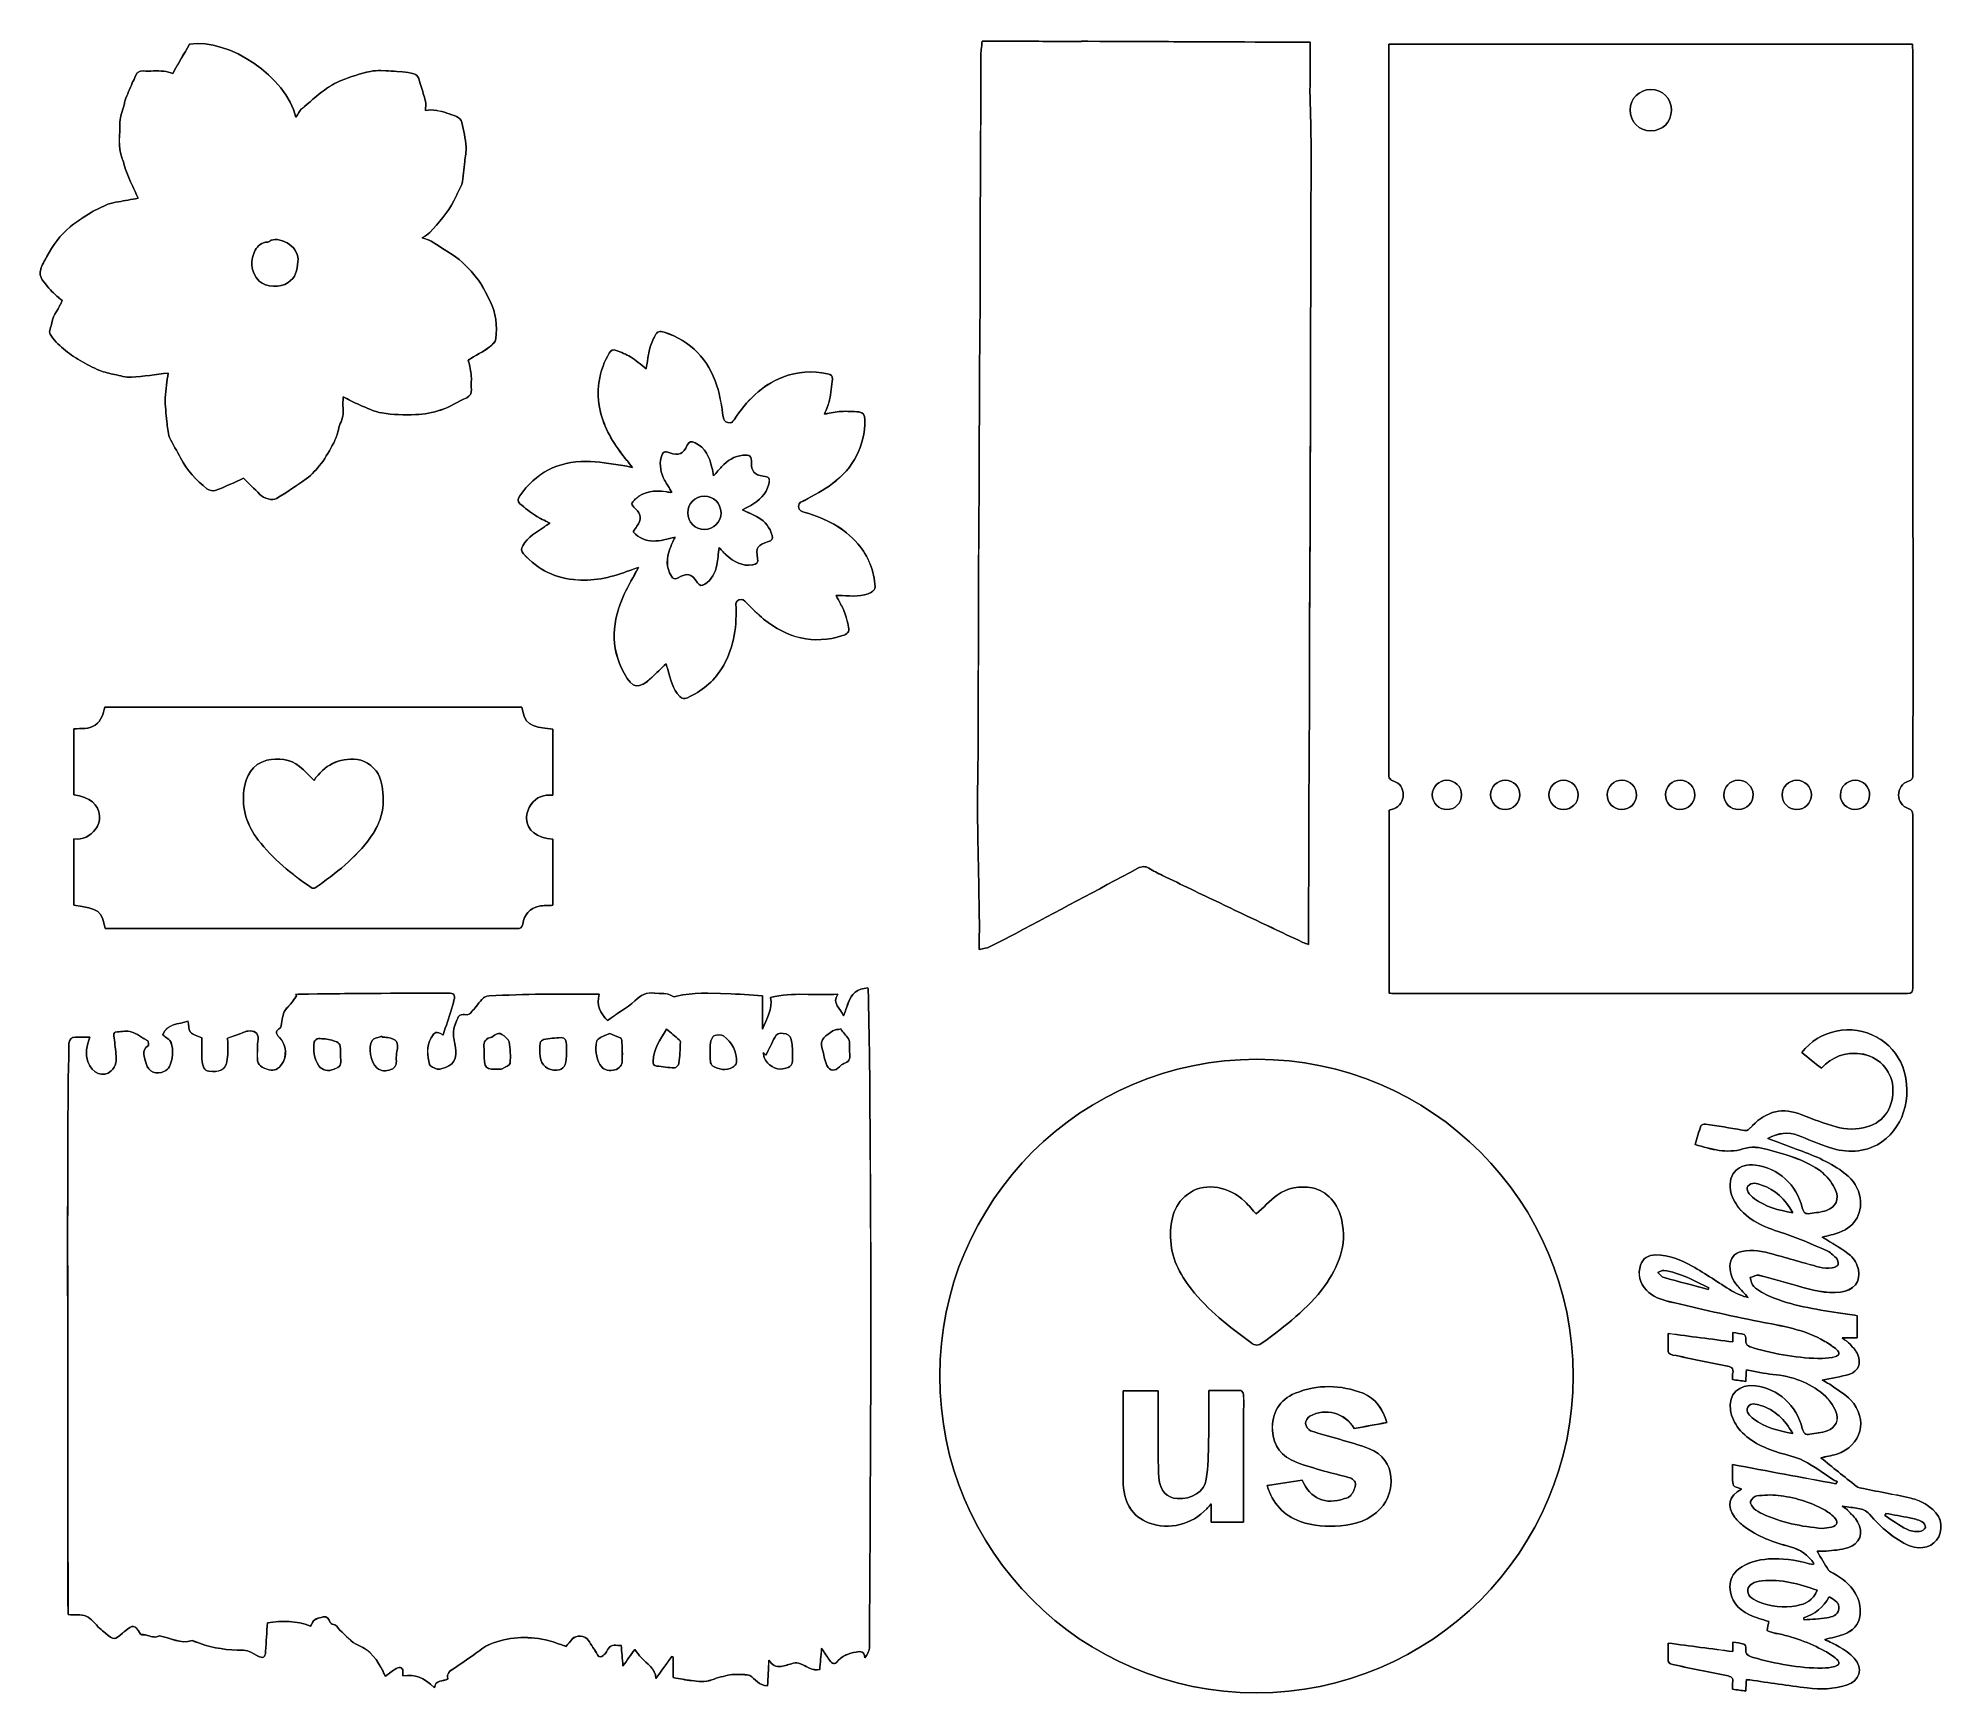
# Model space of a CAD drawing. Header units: centimetres. Extents: x -5.5 to 5.5, y -4.5 to 5.
import ezdxf

# ---------------------------------------------------------------- set-up
doc = ezdxf.new("R2010")
doc.units = ezdxf.units.CM
doc.header["$MEASUREMENT"] = 0
doc.layers.add('Layer 1', color=7, linetype='Continuous')

msp = doc.modelspace()

# ---------------------------------------------------------------- linework, layer by layer
at = {"layer": 'Layer 1', "lineweight": 13}
for points, knots in [([(-4.77406, 3.09195), (-4.84542, 3.08372), (-4.91567, 3.0729), (-4.98628, 3.06875), (-4.98628, 3.06875), (-5.01837, 3.06684), (-5.05147, 3.07703), (-5.0837, 3.08383), (-5.0837, 3.08383), (-5.11272, 3.08997), (-5.14231, 3.09611), (-5.1695, 3.10743), (-5.1695, 3.10743), (-5.20866, 3.12373), (-5.24705, 3.1427), (-5.28356, 3.16426), (-5.28356, 3.16426), (-5.31719, 3.1841), (-5.34984, 3.20665), (-5.37934, 3.23215), (-5.37934, 3.23215), (-5.40823, 3.25715), (-5.43736, 3.28451), (-5.45673, 3.31666), (-5.45673, 3.31666), (-5.46551, 3.33124), (-5.45001, 3.35973), (-5.4471, 3.38214), (-5.4471, 3.38214), (-5.44059, 3.43223), (-5.40122, 3.46678), (-5.38715, 3.51123), (-5.38715, 3.51123), (-5.41308, 3.53547), (-5.44218, 3.55653), (-5.46311, 3.58383), (-5.46311, 3.58383), (-5.48729, 3.61534), (-5.52584, 3.64437), (-5.51105, 3.69231), (-5.51105, 3.69231), (-5.50311, 3.71805), (-5.48824, 3.74179), (-5.47536, 3.76581), (-5.47536, 3.76581), (-5.44062, 3.83069), (-5.39794, 3.89024), (-5.3413, 3.93723), (-5.3413, 3.93723), (-5.30328, 3.96874), (-5.26071, 3.99517), (-5.21837, 4.02092), (-5.21837, 4.02092), (-5.18781, 4.03949), (-5.15495, 4.05468), (-5.1219, 4.06849), (-5.1219, 4.06849), (-5.1033, 4.07624), (-5.08237, 4.07881), (-5.06229, 4.08259), (-5.06229, 4.08259), (-5.02459, 4.08968), (-4.98672, 4.09598), (-4.94757, 4.10283), (-4.94757, 4.10283), (-4.97077, 4.15482), (-4.99432, 4.20496), (-5.01544, 4.25608), (-5.01544, 4.25608), (-5.02552, 4.28047), (-5.02901, 4.30759), (-5.03899, 4.33207), (-5.03899, 4.33207), (-5.06712, 4.4011), (-5.05201, 4.47291), (-5.05254, 4.54326), (-5.05254, 4.54326), (-5.05278, 4.57647), (-5.03674, 4.60975), (-5.02838, 4.64306), (-5.02838, 4.64306), (-5.02613, 4.65206), (-5.02655, 4.66192), (-5.02317, 4.67037), (-5.02317, 4.67037), (-5.00978, 4.70371), (-4.99557, 4.73673), (-4.98123, 4.76967), (-4.98123, 4.76967), (-4.97517, 4.78367), (-4.96692, 4.79682), (-4.96178, 4.8111), (-4.96178, 4.8111), (-4.95427, 4.83195), (-4.94077, 4.83989), (-4.91879, 4.83925), (-4.91879, 4.83925), (-4.87863, 4.83811), (-4.8383, 4.84047), (-4.79822, 4.83822), (-4.79822, 4.83822), (-4.77973, 4.83719), (-4.76163, 4.82877), (-4.74745, 4.82483), (-4.74745, 4.82483), (-4.7139, 4.88312), (-4.68199, 4.93855), (-4.64992, 4.9943), (-4.64992, 4.9943), (-4.42222, 5.02915), (-4.0894, 4.80478), (-4.03476, 4.57282), (-4.03476, 4.57282), (-4.02203, 4.59121), (-4.01449, 4.60812), (-4.00185, 4.61928), (-4.00185, 4.61928), (-3.95893, 4.65714), (-3.91565, 4.69482), (-3.86972, 4.72887), (-3.86972, 4.72887), (-3.84019, 4.75078), (-3.80744, 4.77025), (-3.77331, 4.78351), (-3.77331, 4.78351), (-3.7182, 4.80491), (-3.66166, 4.82457), (-3.60398, 4.83674), (-3.60398, 4.83674), (-3.56543, 4.84486), (-3.52378, 4.84063), (-3.48373, 4.83838), (-3.48373, 4.83838), (-3.43976, 4.83589), (-3.39499, 4.83356), (-3.35255, 4.82306), (-3.35255, 4.82306), (-3.32276, 4.81568), (-3.32083, 4.78067), (-3.31257, 4.75472), (-3.31257, 4.75472), (-3.30299, 4.72461), (-3.29246, 4.69463), (-3.28574, 4.66386), (-3.28574, 4.66386), (-3.28196, 4.64664), (-3.28505, 4.62793), (-3.28505, 4.61018), (-3.28505, 4.61018), (-3.26499, 4.61672), (-3.24404, 4.61293), (-3.22052, 4.61007), (-3.22052, 4.61007), (-3.17927, 4.60504), (-3.14329, 4.58896), (-3.10582, 4.5762), (-3.10582, 4.5762), (-3.0928, 4.57178), (-3.07841, 4.55501), (-3.07513, 4.54135), (-3.07513, 4.54135), (-3.0641, 4.49518), (-3.05507, 4.44814), (-3.0506, 4.40091), (-3.0506, 4.40091), (-3.04798, 4.37294), (-3.05539, 4.34402), (-3.05833, 4.31553), (-3.05833, 4.31553), (-3.06058, 4.29362), (-3.06251, 4.27169), (-3.06521, 4.24986), (-3.06521, 4.24986), (-3.06796, 4.2275), (-3.06775, 4.20377), (-3.07561, 4.18326), (-3.07561, 4.18326), (-3.08812, 4.15058), (-3.10696, 4.12034), (-3.12191, 4.08851), (-3.12191, 4.08851), (-3.15522, 4.01768), (-3.20951, 3.96283), (-3.26074, 3.90574), (-3.26074, 3.90574), (-3.27154, 3.8937), (-3.28717, 3.886), (-3.30373, 3.87407), (-3.30373, 3.87407), (-3.2846, 3.86722), (-3.26677, 3.8638), (-3.25214, 3.85502), (-3.25214, 3.85502), (-3.21134, 3.83049), (-3.1725, 3.80274), (-3.13181, 3.77805), (-3.13181, 3.77805), (-3.07477, 3.74344), (-3.03143, 3.69341), (-2.98991, 3.64383), (-2.98991, 3.64383), (-2.95678, 3.60427), (-2.93504, 3.55453), (-2.91159, 3.50762), (-2.91159, 3.50762), (-2.87746, 3.43933), (-2.86968, 3.3653), (-2.87825, 3.29061), (-2.87825, 3.29061), (-2.88023, 3.27349), (-2.89838, 3.25436), (-2.91415, 3.24346), (-2.91415, 3.24346), (-2.954, 3.21589), (-2.9967, 3.19247), (-3.03774, 3.16771), (-3.03774, 3.16771), (-3.03306, 3.14517), (-3.02448, 3.11564), (-3.02128, 3.0855), (-3.02128, 3.0855), (-3.01818, 3.05621), (-3.02226, 3.02618), (-3.02006, 2.99673), (-3.02006, 2.99673), (-3.01837, 2.97347), (-3.02649, 2.95948), (-3.04705, 2.94966), (-3.04705, 2.94966), (-3.09671, 2.92598), (-3.14415, 2.89624), (-3.1958, 2.87857), (-3.1958, 2.87857), (-3.24255, 2.86259), (-3.29343, 2.85383), (-3.34291, 2.85187), (-3.34291, 2.85187), (-3.40765, 2.8493), (-3.47361, 2.85137), (-3.53751, 2.86137), (-3.53751, 2.86137), (-3.58199, 2.86833), (-3.62432, 2.89077), (-3.66673, 2.90844), (-3.66673, 2.90844), (-3.69811, 2.92151), (-3.72803, 2.93799), (-3.76203, 2.95464), (-3.76203, 2.95464), (-3.76203, 2.93236), (-3.76335, 2.90961), (-3.76171, 2.88709), (-3.76171, 2.88709), (-3.75949, 2.8565), (-3.76478, 2.82835), (-3.77827, 2.80062), (-3.77827, 2.80062), (-3.78555, 2.78572), (-3.78634, 2.76779), (-3.79174, 2.7518), (-3.79174, 2.7518), (-3.79891, 2.73061), (-3.80563, 2.70881), (-3.81629, 2.68931), (-3.81629, 2.68931), (-3.83857, 2.64841), (-3.86016, 2.6065), (-3.88794, 2.56943), (-3.88794, 2.56943), (-3.9126, 2.53654), (-3.94221, 2.50561), (-3.97501, 2.48098), (-3.97501, 2.48098), (-4.03007, 2.43965), (-4.08883, 2.40309), (-4.14725, 2.36644), (-4.14725, 2.36644), (-4.17, 2.35218), (-4.2217, 2.36813), (-4.24306, 2.39012), (-4.24306, 2.39012), (-4.27531, 2.42333), (-4.30862, 2.45553), (-4.33746, 2.48418), (-4.33746, 2.48418), (-4.39188, 2.45979), (-4.44565, 2.43362), (-4.50126, 2.41227), (-4.50126, 2.41227), (-4.51428, 2.40727), (-4.53769, 2.41343), (-4.5492, 2.42304), (-4.5492, 2.42304), (-4.6099, 2.47376), (-4.66567, 2.52914), (-4.70163, 2.60163), (-4.70163, 2.60163), (-4.72155, 2.64179), (-4.74841, 2.67884), (-4.76526, 2.72008), (-4.76526, 2.72008), (-4.77672, 2.74815), (-4.77762, 2.78093), (-4.78082, 2.81186), (-4.78082, 2.81186), (-4.7855, 2.85726), (-4.79183, 2.90301), (-4.79048, 2.94841), (-4.79048, 2.94841), (-4.78901, 2.99762), (-4.77959, 3.04654), (-4.77406, 3.09195)], [0, 0, 0, 0, 0.01265823, 0.01265823, 0.01265823, 0.01265823, 0.02531646, 0.02531646, 0.02531646, 0.02531646, 0.03797468, 0.03797468, 0.03797468, 0.03797468, 0.05063291, 0.05063291, 0.05063291, 0.05063291, 0.06329114, 0.06329114, 0.06329114, 0.06329114, 0.07594937, 0.07594937, 0.07594937, 0.07594937, 0.08860759, 0.08860759, 0.08860759, 0.08860759, 0.10126582, 0.10126582, 0.10126582, 0.10126582, 0.11392405, 0.11392405, 0.11392405, 0.11392405, 0.12658228, 0.12658228, 0.12658228, 0.12658228, 0.13924051, 0.13924051, 0.13924051, 0.13924051, 0.15189873, 0.15189873, 0.15189873, 0.15189873, 0.16455696, 0.16455696, 0.16455696, 0.16455696, 0.17721519, 0.17721519, 0.17721519, 0.17721519, 0.18987342, 0.18987342, 0.18987342, 0.18987342, 0.20253165, 0.20253165, 0.20253165, 0.20253165, 0.21518987, 0.21518987, 0.21518987, 0.21518987, 0.2278481, 0.2278481, 0.2278481, 0.2278481, 0.24050633, 0.24050633, 0.24050633, 0.24050633, 0.25316456, 0.25316456, 0.25316456, 0.25316456, 0.26582278, 0.26582278, 0.26582278, 0.26582278, 0.27848101, 0.27848101, 0.27848101, 0.27848101, 0.29113924, 0.29113924, 0.29113924, 0.29113924, 0.30379747, 0.30379747, 0.30379747, 0.30379747, 0.3164557, 0.3164557, 0.3164557, 0.3164557, 0.32911392, 0.32911392, 0.32911392, 0.32911392, 0.34177215, 0.34177215, 0.34177215, 0.34177215, 0.35443038, 0.35443038, 0.35443038, 0.35443038, 0.36708861, 0.36708861, 0.36708861, 0.36708861, 0.37974684, 0.37974684, 0.37974684, 0.37974684, 0.39240506, 0.39240506, 0.39240506, 0.39240506, 0.40506329, 0.40506329, 0.40506329, 0.40506329, 0.41772152, 0.41772152, 0.41772152, 0.41772152, 0.43037975, 0.43037975, 0.43037975, 0.43037975, 0.44303797, 0.44303797, 0.44303797, 0.44303797, 0.4556962, 0.4556962, 0.4556962, 0.4556962, 0.46835443, 0.46835443, 0.46835443, 0.46835443, 0.48101266, 0.48101266, 0.48101266, 0.48101266, 0.49367089, 0.49367089, 0.49367089, 0.49367089, 0.50632911, 0.50632911, 0.50632911, 0.50632911, 0.51898734, 0.51898734, 0.51898734, 0.51898734, 0.53164557, 0.53164557, 0.53164557, 0.53164557, 0.5443038, 0.5443038, 0.5443038, 0.5443038, 0.55696203, 0.55696203, 0.55696203, 0.55696203, 0.56962025, 0.56962025, 0.56962025, 0.56962025, 0.58227848, 0.58227848, 0.58227848, 0.58227848, 0.59493671, 0.59493671, 0.59493671, 0.59493671, 0.60759494, 0.60759494, 0.60759494, 0.60759494, 0.62025316, 0.62025316, 0.62025316, 0.62025316, 0.63291139, 0.63291139, 0.63291139, 0.63291139, 0.64556962, 0.64556962, 0.64556962, 0.64556962, 0.65822785, 0.65822785, 0.65822785, 0.65822785, 0.67088608, 0.67088608, 0.67088608, 0.67088608, 0.6835443, 0.6835443, 0.6835443, 0.6835443, 0.69620253, 0.69620253, 0.69620253, 0.69620253, 0.70886076, 0.70886076, 0.70886076, 0.70886076, 0.72151899, 0.72151899, 0.72151899, 0.72151899, 0.73417722, 0.73417722, 0.73417722, 0.73417722, 0.74683544, 0.74683544, 0.74683544, 0.74683544, 0.75949367, 0.75949367, 0.75949367, 0.75949367, 0.7721519, 0.7721519, 0.7721519, 0.7721519, 0.78481013, 0.78481013, 0.78481013, 0.78481013, 0.79746835, 0.79746835, 0.79746835, 0.79746835, 0.81012658, 0.81012658, 0.81012658, 0.81012658, 0.82278481, 0.82278481, 0.82278481, 0.82278481, 0.83544304, 0.83544304, 0.83544304, 0.83544304, 0.84810127, 0.84810127, 0.84810127, 0.84810127, 0.86075949, 0.86075949, 0.86075949, 0.86075949, 0.87341772, 0.87341772, 0.87341772, 0.87341772, 0.88607595, 0.88607595, 0.88607595, 0.88607595, 0.89873418, 0.89873418, 0.89873418, 0.89873418, 0.91139241, 0.91139241, 0.91139241, 0.91139241, 0.92405063, 0.92405063, 0.92405063, 0.92405063, 0.93670886, 0.93670886, 0.93670886, 0.93670886, 0.94936709, 0.94936709, 0.94936709, 0.94936709, 0.96202532, 0.96202532, 0.96202532, 0.96202532, 0.97468354, 0.97468354, 0.97468354, 0.97468354, 1, 1, 1, 1]), ([(-4.77406, 3.09195), (-4.77956, 3.04655), (-4.78901, 2.99765), (-4.79046, 2.94849), (-4.79046, 2.94849), (-4.79181, 2.90309), (-4.78549, 2.85734), (-4.7808, 2.81194), (-4.7808, 2.81194), (-4.7776, 2.78101), (-4.7767, 2.7482), (-4.76524, 2.72016), (-4.76524, 2.72016), (-4.74839, 2.67891), (-4.72153, 2.64187), (-4.70161, 2.60171), (-4.70161, 2.60171), (-4.66565, 2.52921), (-4.60988, 2.47384), (-4.54918, 2.42312), (-4.54918, 2.42312), (-4.5377, 2.41352), (-4.51425, 2.40735), (-4.50124, 2.41235), (-4.50124, 2.41235), (-4.44562, 2.43373), (-4.39186, 2.45987), (-4.33744, 2.48426), (-4.33744, 2.48426), (-4.30857, 2.45561), (-4.27526, 2.42341), (-4.24304, 2.3902), (-4.24304, 2.3902), (-4.22169, 2.36821), (-4.16999, 2.35226), (-4.14723, 2.36652), (-4.14723, 2.36652), (-4.08881, 2.40314), (-4.03005, 2.43973), (-3.97499, 2.48106), (-3.97499, 2.48106), (-3.94218, 2.50569), (-3.91257, 2.53662), (-3.88792, 2.56951), (-3.88792, 2.56951), (-3.86014, 2.60658), (-3.83855, 2.64849), (-3.81627, 2.68939), (-3.81627, 2.68939), (-3.80563, 2.70892), (-3.79889, 2.73069), (-3.79172, 2.75188), (-3.79172, 2.75188), (-3.7863, 2.76786), (-3.78553, 2.7858), (-3.77825, 2.8007), (-3.77825, 2.8007), (-3.76473, 2.82843), (-3.75944, 2.85658), (-3.76169, 2.88717), (-3.76169, 2.88717), (-3.76336, 2.90971), (-3.76201, 2.93244), (-3.76201, 2.95472), (-3.76201, 2.95472), (-3.72801, 2.93808), (-3.69809, 2.92159), (-3.66671, 2.90852), (-3.66671, 2.90852), (-3.6243, 2.89087), (-3.58196, 2.86841), (-3.53749, 2.86145), (-3.53749, 2.86145), (-3.47359, 2.85148), (-3.40763, 2.84938), (-3.34289, 2.85195), (-3.34289, 2.85195), (-3.29341, 2.85391), (-3.24253, 2.86267), (-3.19578, 2.87865), (-3.19578, 2.87865), (-3.14413, 2.8963), (-3.09669, 2.92606), (-3.04703, 2.94974), (-3.04703, 2.94974), (-3.02647, 2.95956), (-3.01835, 2.97353), (-3.02004, 2.99681), (-3.02004, 2.99681), (-3.02224, 3.02628), (-3.01816, 3.05629), (-3.02126, 3.08558), (-3.02126, 3.08558), (-3.02444, 3.11572), (-3.03301, 3.14524), (-3.03772, 3.16779), (-3.03772, 3.16779), (-2.99668, 3.19256), (-2.95398, 3.21597), (-2.91413, 3.24354), (-2.91413, 3.24354), (-2.89836, 3.25447), (-2.88018, 3.27357), (-2.87823, 3.29069), (-2.87823, 3.29069), (-2.86966, 3.36536), (-2.87744, 3.43941), (-2.91157, 3.5077), (-2.91157, 3.5077), (-2.93501, 3.55461), (-2.95676, 3.60435), (-2.98989, 3.64391), (-2.98989, 3.64391), (-3.0314, 3.69349), (-3.07474, 3.74353), (-3.13179, 3.77813), (-3.13179, 3.77813), (-3.17248, 3.80282), (-3.21135, 3.83054), (-3.25212, 3.8551), (-3.25212, 3.8551), (-3.26673, 3.86388), (-3.28458, 3.8673), (-3.30371, 3.87415), (-3.30371, 3.87415), (-3.28717, 3.88611), (-3.27154, 3.89381), (-3.26072, 3.90582), (-3.26072, 3.90582), (-3.2095, 3.96289), (-3.1552, 4.01774), (-3.12189, 4.08859), (-3.12189, 4.08859), (-3.10694, 4.12042), (-3.0881, 4.15066), (-3.07559, 4.18334), (-3.07559, 4.18334), (-3.06773, 4.20385), (-3.06797, 4.22758), (-3.06519, 4.24994), (-3.06519, 4.24994), (-3.06249, 4.27177), (-3.06056, 4.29373), (-3.05831, 4.31561), (-3.05831, 4.31561), (-3.05537, 4.34411), (-3.04796, 4.37302), (-3.05058, 4.40099), (-3.05058, 4.40099), (-3.05503, 4.44822), (-3.06405, 4.49526), (-3.07511, 4.54143), (-3.07511, 4.54143), (-3.07839, 4.55508), (-3.09278, 4.57186), (-3.1058, 4.57628), (-3.1058, 4.57628), (-3.14327, 4.58901), (-3.17925, 4.60512), (-3.2205, 4.61015), (-3.2205, 4.61015), (-3.24402, 4.61301), (-3.26498, 4.61679), (-3.28503, 4.61026), (-3.28503, 4.61026), (-3.28503, 4.62799), (-3.28193, 4.64672), (-3.28572, 4.66394), (-3.28572, 4.66394), (-3.29244, 4.69471), (-3.30297, 4.72469), (-3.31255, 4.7548), (-3.31255, 4.7548), (-3.32081, 4.78076), (-3.32274, 4.81576), (-3.35253, 4.82314), (-3.35253, 4.82314), (-3.39497, 4.83364), (-3.43974, 4.83595), (-3.48371, 4.83846), (-3.48371, 4.83846), (-3.52377, 4.84071), (-3.56541, 4.84494), (-3.60396, 4.83682), (-3.60396, 4.83682), (-3.66164, 4.82468), (-3.71818, 4.80499), (-3.77329, 4.78359), (-3.77329, 4.78359), (-3.80742, 4.77033), (-3.84018, 4.75083), (-3.8697, 4.72895), (-3.8697, 4.72895), (-3.91561, 4.6949), (-3.95892, 4.65722), (-4.00183, 4.61936), (-4.00183, 4.61936), (-4.01448, 4.60822), (-4.02202, 4.59129), (-4.03474, 4.5729), (-4.03474, 4.5729), (-4.08935, 4.80483), (-4.42217, 5.02923), (-4.64987, 4.99438), (-4.64987, 4.99438), (-4.68194, 4.93863), (-4.71385, 4.8832), (-4.7474, 4.82491), (-4.7474, 4.82491), (-4.76161, 4.82885), (-4.77968, 4.83727), (-4.79817, 4.8383), (-4.79817, 4.8383), (-4.83825, 4.84052), (-4.87858, 4.83817), (-4.91874, 4.83933), (-4.91874, 4.83933), (-4.94073, 4.83994), (-4.95422, 4.83203), (-4.96173, 4.81118), (-4.96173, 4.81118), (-4.96686, 4.79689), (-4.97509, 4.78374), (-4.98118, 4.76975), (-4.98118, 4.76975), (-4.99552, 4.73678), (-5.00973, 4.70379), (-5.02312, 4.67045), (-5.02312, 4.67045), (-5.02651, 4.66204), (-5.02608, 4.65214), (-5.02833, 4.64314), (-5.02833, 4.64314), (-5.03666, 4.6098), (-5.05272, 4.57652), (-5.05249, 4.54334), (-5.05249, 4.54334), (-5.05196, 4.47299), (-5.06707, 4.40115), (-5.03894, 4.33215), (-5.03894, 4.33215), (-5.02897, 4.30768), (-5.0255, 4.28056), (-5.01539, 4.25616), (-5.01539, 4.25616), (-4.99428, 4.20502), (-4.97073, 4.1549), (-4.94752, 4.10291), (-4.94752, 4.10291), (-4.98668, 4.09606), (-5.02454, 4.08976), (-5.06224, 4.08267), (-5.06224, 4.08267), (-5.08232, 4.07889), (-5.10325, 4.07635), (-5.12185, 4.06857), (-5.12185, 4.06857), (-5.1549, 4.05476), (-5.18778, 4.03955), (-5.21832, 4.021), (-5.21832, 4.021), (-5.26065, 3.99526), (-5.30322, 3.96882), (-5.34125, 3.93731), (-5.34125, 3.93731), (-5.39792, 3.89035), (-5.44057, 3.83076), (-5.47531, 3.76589), (-5.47531, 3.76589), (-5.48817, 3.74184), (-5.50304, 3.71811), (-5.511, 3.69239), (-5.511, 3.69239), (-5.52579, 3.64445), (-5.48724, 3.61545), (-5.46306, 3.58391), (-5.46306, 3.58391), (-5.4421, 3.5566), (-5.41303, 3.53554), (-5.3871, 3.51131), (-5.3871, 3.51131), (-5.40118, 3.46686), (-5.44055, 3.43231), (-5.44705, 3.38222), (-5.44705, 3.38222), (-5.44996, 3.35981), (-5.46544, 3.33131), (-5.45668, 3.31674), (-5.45668, 3.31674), (-5.43731, 3.28459), (-5.40818, 3.25724), (-5.37929, 3.23223), (-5.37929, 3.23223), (-5.34982, 3.20672), (-5.31714, 3.18418), (-5.28351, 3.16434), (-5.28351, 3.16434), (-5.247, 3.14278), (-5.20861, 3.12381), (-5.16945, 3.10751), (-5.16945, 3.10751), (-5.14225, 3.09621), (-5.11267, 3.09005), (-5.08365, 3.08391), (-5.08365, 3.08391), (-5.05145, 3.07708), (-5.01832, 3.06692), (-4.98623, 3.06883), (-4.98623, 3.06883), (-4.91567, 3.0729), (-4.84542, 3.08372), (-4.77406, 3.09195)], [0, 0, 0, 0, 0.01265823, 0.01265823, 0.01265823, 0.01265823, 0.02531646, 0.02531646, 0.02531646, 0.02531646, 0.03797468, 0.03797468, 0.03797468, 0.03797468, 0.05063291, 0.05063291, 0.05063291, 0.05063291, 0.06329114, 0.06329114, 0.06329114, 0.06329114, 0.07594937, 0.07594937, 0.07594937, 0.07594937, 0.08860759, 0.08860759, 0.08860759, 0.08860759, 0.10126582, 0.10126582, 0.10126582, 0.10126582, 0.11392405, 0.11392405, 0.11392405, 0.11392405, 0.12658228, 0.12658228, 0.12658228, 0.12658228, 0.13924051, 0.13924051, 0.13924051, 0.13924051, 0.15189873, 0.15189873, 0.15189873, 0.15189873, 0.16455696, 0.16455696, 0.16455696, 0.16455696, 0.17721519, 0.17721519, 0.17721519, 0.17721519, 0.18987342, 0.18987342, 0.18987342, 0.18987342, 0.20253165, 0.20253165, 0.20253165, 0.20253165, 0.21518987, 0.21518987, 0.21518987, 0.21518987, 0.2278481, 0.2278481, 0.2278481, 0.2278481, 0.24050633, 0.24050633, 0.24050633, 0.24050633, 0.25316456, 0.25316456, 0.25316456, 0.25316456, 0.26582278, 0.26582278, 0.26582278, 0.26582278, 0.27848101, 0.27848101, 0.27848101, 0.27848101, 0.29113924, 0.29113924, 0.29113924, 0.29113924, 0.30379747, 0.30379747, 0.30379747, 0.30379747, 0.3164557, 0.3164557, 0.3164557, 0.3164557, 0.32911392, 0.32911392, 0.32911392, 0.32911392, 0.34177215, 0.34177215, 0.34177215, 0.34177215, 0.35443038, 0.35443038, 0.35443038, 0.35443038, 0.36708861, 0.36708861, 0.36708861, 0.36708861, 0.37974684, 0.37974684, 0.37974684, 0.37974684, 0.39240506, 0.39240506, 0.39240506, 0.39240506, 0.40506329, 0.40506329, 0.40506329, 0.40506329, 0.41772152, 0.41772152, 0.41772152, 0.41772152, 0.43037975, 0.43037975, 0.43037975, 0.43037975, 0.44303797, 0.44303797, 0.44303797, 0.44303797, 0.4556962, 0.4556962, 0.4556962, 0.4556962, 0.46835443, 0.46835443, 0.46835443, 0.46835443, 0.48101266, 0.48101266, 0.48101266, 0.48101266, 0.49367089, 0.49367089, 0.49367089, 0.49367089, 0.50632911, 0.50632911, 0.50632911, 0.50632911, 0.51898734, 0.51898734, 0.51898734, 0.51898734, 0.53164557, 0.53164557, 0.53164557, 0.53164557, 0.5443038, 0.5443038, 0.5443038, 0.5443038, 0.55696203, 0.55696203, 0.55696203, 0.55696203, 0.56962025, 0.56962025, 0.56962025, 0.56962025, 0.58227848, 0.58227848, 0.58227848, 0.58227848, 0.59493671, 0.59493671, 0.59493671, 0.59493671, 0.60759494, 0.60759494, 0.60759494, 0.60759494, 0.62025316, 0.62025316, 0.62025316, 0.62025316, 0.63291139, 0.63291139, 0.63291139, 0.63291139, 0.64556962, 0.64556962, 0.64556962, 0.64556962, 0.65822785, 0.65822785, 0.65822785, 0.65822785, 0.67088608, 0.67088608, 0.67088608, 0.67088608, 0.6835443, 0.6835443, 0.6835443, 0.6835443, 0.69620253, 0.69620253, 0.69620253, 0.69620253, 0.70886076, 0.70886076, 0.70886076, 0.70886076, 0.72151899, 0.72151899, 0.72151899, 0.72151899, 0.73417722, 0.73417722, 0.73417722, 0.73417722, 0.74683544, 0.74683544, 0.74683544, 0.74683544, 0.75949367, 0.75949367, 0.75949367, 0.75949367, 0.7721519, 0.7721519, 0.7721519, 0.7721519, 0.78481013, 0.78481013, 0.78481013, 0.78481013, 0.79746835, 0.79746835, 0.79746835, 0.79746835, 0.81012658, 0.81012658, 0.81012658, 0.81012658, 0.82278481, 0.82278481, 0.82278481, 0.82278481, 0.83544304, 0.83544304, 0.83544304, 0.83544304, 0.84810127, 0.84810127, 0.84810127, 0.84810127, 0.86075949, 0.86075949, 0.86075949, 0.86075949, 0.87341772, 0.87341772, 0.87341772, 0.87341772, 0.88607595, 0.88607595, 0.88607595, 0.88607595, 0.89873418, 0.89873418, 0.89873418, 0.89873418, 0.91139241, 0.91139241, 0.91139241, 0.91139241, 0.92405063, 0.92405063, 0.92405063, 0.92405063, 0.93670886, 0.93670886, 0.93670886, 0.93670886, 0.94936709, 0.94936709, 0.94936709, 0.94936709, 0.96202532, 0.96202532, 0.96202532, 0.96202532, 0.97468354, 0.97468354, 0.97468354, 0.97468354, 1, 1, 1, 1]), ([(-0.08223, -0.24154), (-0.08223, -0.16582), (-0.08133, -0.09729), (-0.08242, -0.02879), (-0.08242, -0.02879), (-0.08504, 0.13626), (-0.08911, 0.30128), (-0.09152, 0.46632), (-0.09152, 0.46632), (-0.09279, 0.55281), (-0.09205, 0.6393), (-0.0916, 0.7258), (-0.0916, 0.7258), (-0.09131, 0.78581), (-0.08946, 0.84579), (-0.08919, 0.90577), (-0.08919, 0.90577), (-0.08869, 1.01126), (-0.08895, 1.11678), (-0.08866, 1.22226), (-0.08866, 1.22226), (-0.08847, 1.29603), (-0.08773, 1.36977), (-0.0876, 1.44353), (-0.0876, 1.44353), (-0.08747, 1.53529), (-0.08786, 1.62705), (-0.08771, 1.71878), (-0.08771, 1.71878), (-0.08758, 1.79995), (-0.08713, 1.8811), (-0.0866, 1.96228), (-0.0866, 1.96228), (-0.08604, 2.04771), (-0.08512, 2.13312), (-0.08454, 2.21853), (-0.08454, 2.21853), (-0.08398, 2.29759), (-0.08367, 2.37665), (-0.08332, 2.4557), (-0.08332, 2.4557), (-0.08266, 2.61064), (-0.08208, 2.76561), (-0.08147, 2.92055), (-0.08147, 2.92055), (-0.08118, 2.99641), (-0.08107, 3.07229), (-0.08054, 3.14814), (-0.08054, 3.14814), (-0.0799, 3.23984), (-0.07879, 3.33158), (-0.07808, 3.42328), (-0.07808, 3.42328), (-0.07752, 3.49493), (-0.077, 3.56658), (-0.07692, 3.63823), (-0.07692, 3.63823), (-0.07681, 3.73316), (-0.07729, 3.8281), (-0.07716, 3.92305), (-0.07716, 3.92305), (-0.07705, 3.99999), (-0.07642, 4.07696), (-0.07602, 4.15393), (-0.07602, 4.15393), (-0.07557, 4.2414), (-0.07509, 4.32887), (-0.0747, 4.41634), (-0.0747, 4.41634), (-0.07433, 4.49963), (-0.07391, 4.58295), (-0.07375, 4.66624), (-0.07375, 4.66624), (-0.07359, 4.75167), (-0.07428, 4.83708), (-0.07333, 4.92249), (-0.07333, 4.92249), (-0.07304, 4.94961), (-0.06875, 4.97668), (-0.06555, 5.01181), (-0.06555, 5.01181), (-0.01464, 5.01181), (0.03772, 5.01197), (0.0901, 5.01178), (0.0901, 5.01178), (0.15543, 5.01152), (0.22075, 5.0107), (0.28608, 5.01059), (0.28608, 5.01059), (0.38527, 5.0104), (0.48449, 5.01075), (0.58368, 5.01064), (0.58368, 5.01064), (0.66488, 5.01056), (0.74608, 5.01024), (0.82728, 5.0099), (0.82728, 5.0099), (0.90941, 5.00953), (0.99159, 5.00897), (1.07374, 5.00852), (1.07374, 5.00852), (1.15809, 5.00804), (1.24246, 5.00749), (1.32681, 5.0072), (1.32681, 5.0072), (1.4101, 5.00688), (1.49339, 5.00675), (1.57668, 5.00667), (1.57668, 5.00667), (1.65973, 5.00659), (1.74273, 5.00664), (1.83084, 5.00664), (1.83084, 5.00664), (1.83084, 4.92004), (1.83087, 4.83709), (1.83079, 4.75417), (1.83079, 4.75417), (1.83079, 4.74367), (1.82973, 4.73311), (1.82997, 4.72261), (1.82997, 4.72261), (1.83211, 4.62633), (1.83545, 4.5301), (1.83643, 4.43382), (1.83643, 4.43382), (1.83749, 4.33045), (1.83638, 4.22707), (1.83627, 4.12368), (1.83627, 4.12368), (1.83616, 4.03724), (1.83624, 3.95077), (1.83603, 3.86434), (1.83603, 3.86434), (1.83582, 3.77682), (1.83537, 3.68932), (1.83497, 3.60179), (1.83497, 3.60179), (1.83463, 3.52488), (1.83415, 3.44796), (1.83394, 3.37105), (1.83394, 3.37105), (1.83368, 3.27932), (1.83368, 3.18756), (1.83346, 3.09583), (1.83346, 3.09583), (1.8333, 3.01257), (1.83298, 2.92927), (1.83282, 2.84598), (1.83282, 2.84598), (1.83258, 2.74261), (1.83242, 2.63923), (1.83221, 2.53584), (1.83221, 2.53584), (1.83202, 2.45358), (1.83176, 2.37135), (1.8315, 2.28909), (1.8315, 2.28909), (1.83118, 2.20686), (1.83084, 2.12462), (1.83036, 2.04239), (1.83036, 2.04239), (1.82994, 1.96862), (1.8292, 1.89488), (1.82885, 1.82112), (1.82885, 1.82112), (1.82843, 1.7283), (1.82824, 1.63549), (1.82803, 1.5427), (1.82803, 1.5427), (1.82782, 1.45941), (1.82782, 1.37614), (1.82761, 1.29285), (1.82761, 1.29285), (1.8274, 1.20956), (1.82713, 1.12629), (1.82679, 1.04303), (1.82679, 1.04303), (1.82642, 0.9608), (1.82597, 0.87856), (1.82541, 0.79633), (1.82541, 0.79633), (1.82485, 0.71201), (1.82393, 0.62766), (1.82358, 0.54334), (1.82358, 0.54334), (1.82324, 0.45899), (1.82347, 0.37467), (1.82332, 0.29032), (1.82332, 0.29032), (1.82316, 0.20811), (1.82274, 0.12588), (1.82261, 0.04368), (1.82261, 0.04368), (1.82248, -0.03943), (1.82258, -0.12253), (1.82258, -0.21156), (1.82258, -0.21156), (1.80811, -0.20674), (1.7984, -0.20457), (1.78961, -0.20045), (1.78961, -0.20045), (1.62909, -0.12459), (1.46851, -0.04879), (1.30825, 0.02762), (1.30825, 0.02762), (1.19755, 0.0804), (1.08722, 0.1339), (0.97689, 0.18745), (0.97689, 0.18745), (0.95041, 0.20031), (0.92403, 0.21362), (0.89865, 0.22854), (0.89865, 0.22854), (0.87642, 0.24161), (0.85769, 0.24076), (0.83438, 0.22825), (0.83438, 0.22825), (0.59964, 0.10215), (0.36427, -0.02279), (0.12903, -0.14791), (0.12903, -0.14791), (0.07876, -0.17463), (0.02854, -0.20154), (-0.02258, -0.22657), (-0.02258, -0.22657), (-0.03762, -0.23394), (-0.05575, -0.23516), (-0.08223, -0.24154)], [0, 0, 0, 0, 0.01724138, 0.01724138, 0.01724138, 0.01724138, 0.03448276, 0.03448276, 0.03448276, 0.03448276, 0.05172414, 0.05172414, 0.05172414, 0.05172414, 0.06896552, 0.06896552, 0.06896552, 0.06896552, 0.0862069, 0.0862069, 0.0862069, 0.0862069, 0.10344828, 0.10344828, 0.10344828, 0.10344828, 0.12068966, 0.12068966, 0.12068966, 0.12068966, 0.13793103, 0.13793103, 0.13793103, 0.13793103, 0.15517241, 0.15517241, 0.15517241, 0.15517241, 0.17241379, 0.17241379, 0.17241379, 0.17241379, 0.18965517, 0.18965517, 0.18965517, 0.18965517, 0.20689655, 0.20689655, 0.20689655, 0.20689655, 0.22413793, 0.22413793, 0.22413793, 0.22413793, 0.24137931, 0.24137931, 0.24137931, 0.24137931, 0.25862069, 0.25862069, 0.25862069, 0.25862069, 0.27586207, 0.27586207, 0.27586207, 0.27586207, 0.29310345, 0.29310345, 0.29310345, 0.29310345, 0.31034483, 0.31034483, 0.31034483, 0.31034483, 0.32758621, 0.32758621, 0.32758621, 0.32758621, 0.34482759, 0.34482759, 0.34482759, 0.34482759, 0.36206897, 0.36206897, 0.36206897, 0.36206897, 0.37931034, 0.37931034, 0.37931034, 0.37931034, 0.39655172, 0.39655172, 0.39655172, 0.39655172, 0.4137931, 0.4137931, 0.4137931, 0.4137931, 0.43103448, 0.43103448, 0.43103448, 0.43103448, 0.44827586, 0.44827586, 0.44827586, 0.44827586, 0.46551724, 0.46551724, 0.46551724, 0.46551724, 0.48275862, 0.48275862, 0.48275862, 0.48275862, 0.5, 0.5, 0.5, 0.5, 0.51724138, 0.51724138, 0.51724138, 0.51724138, 0.53448276, 0.53448276, 0.53448276, 0.53448276, 0.55172414, 0.55172414, 0.55172414, 0.55172414, 0.56896552, 0.56896552, 0.56896552, 0.56896552, 0.5862069, 0.5862069, 0.5862069, 0.5862069, 0.60344828, 0.60344828, 0.60344828, 0.60344828, 0.62068966, 0.62068966, 0.62068966, 0.62068966, 0.63793103, 0.63793103, 0.63793103, 0.63793103, 0.65517241, 0.65517241, 0.65517241, 0.65517241, 0.67241379, 0.67241379, 0.67241379, 0.67241379, 0.68965517, 0.68965517, 0.68965517, 0.68965517, 0.70689655, 0.70689655, 0.70689655, 0.70689655, 0.72413793, 0.72413793, 0.72413793, 0.72413793, 0.74137931, 0.74137931, 0.74137931, 0.74137931, 0.75862069, 0.75862069, 0.75862069, 0.75862069, 0.77586207, 0.77586207, 0.77586207, 0.77586207, 0.79310345, 0.79310345, 0.79310345, 0.79310345, 0.81034483, 0.81034483, 0.81034483, 0.81034483, 0.82758621, 0.82758621, 0.82758621, 0.82758621, 0.84482759, 0.84482759, 0.84482759, 0.84482759, 0.86206897, 0.86206897, 0.86206897, 0.86206897, 0.87931034, 0.87931034, 0.87931034, 0.87931034, 0.89655172, 0.89655172, 0.89655172, 0.89655172, 0.9137931, 0.9137931, 0.9137931, 0.9137931, 0.93103448, 0.93103448, 0.93103448, 0.93103448, 0.94827586, 0.94827586, 0.94827586, 0.94827586, 0.96551724, 0.96551724, 0.96551724, 0.96551724, 1, 1, 1, 1]), ([(-0.08223, -0.24154), (-0.05577, -0.23516), (-0.03762, -0.23395), (-0.02254, -0.22656), (-0.02254, -0.22656), (0.02858, -0.20156), (0.0788, -0.17462), (0.12907, -0.1479), (0.12907, -0.1479), (0.36434, -0.02278), (0.59968, 0.10216), (0.83442, 0.22826), (0.83442, 0.22826), (0.85773, 0.24077), (0.87646, 0.2416), (0.89869, 0.22855), (0.89869, 0.22855), (0.92406, 0.21365), (0.95044, 0.20032), (0.97693, 0.18746), (0.97693, 0.18746), (1.08726, 0.13393), (1.19762, 0.08041), (1.30829, 0.02763), (1.30829, 0.02763), (1.46857, -0.04876), (1.62912, -0.12456), (1.78965, -0.20044), (1.78965, -0.20044), (1.79843, -0.20457), (1.80814, -0.20674), (1.82262, -0.21155), (1.82262, -0.21155), (1.82262, -0.12252), (1.82251, -0.03939), (1.82265, 0.04369), (1.82265, 0.04369), (1.82278, 0.1259), (1.82321, 0.20813), (1.82336, 0.29033), (1.82336, 0.29033), (1.82352, 0.37468), (1.82328, 0.459), (1.82362, 0.54335), (1.82362, 0.54335), (1.82399, 0.62767), (1.82492, 0.71202), (1.82545, 0.79634), (1.82545, 0.79634), (1.82601, 0.87857), (1.82646, 0.96081), (1.82683, 1.04304), (1.82683, 1.04304), (1.8272, 1.1263), (1.82744, 1.2096), (1.82765, 1.29286), (1.82765, 1.29286), (1.82786, 1.37612), (1.82786, 1.45942), (1.82807, 1.54271), (1.82807, 1.54271), (1.82828, 1.63553), (1.82849, 1.72834), (1.82889, 1.82113), (1.82889, 1.82113), (1.82923, 1.8949), (1.82997, 1.96864), (1.8304, 2.0424), (1.8304, 2.0424), (1.83088, 2.12463), (1.83122, 2.20687), (1.83154, 2.2891), (1.83154, 2.2891), (1.83183, 2.37136), (1.8321, 2.45359), (1.83225, 2.53585), (1.83225, 2.53585), (1.83249, 2.63922), (1.83265, 2.7426), (1.83286, 2.84599), (1.83286, 2.84599), (1.83305, 2.92928), (1.83336, 3.01257), (1.8335, 3.09584), (1.8335, 3.09584), (1.83371, 3.18757), (1.83371, 3.27933), (1.83398, 3.37106), (1.83398, 3.37106), (1.83419, 3.44797), (1.83467, 3.52486), (1.83501, 3.6018), (1.83501, 3.6018), (1.83541, 3.68932), (1.83586, 3.77682), (1.83607, 3.86435), (1.83607, 3.86435), (1.83628, 3.95082), (1.8362, 4.03726), (1.83631, 4.12369), (1.83631, 4.12369), (1.83642, 4.22706), (1.83753, 4.33046), (1.83647, 4.43383), (1.83647, 4.43383), (1.83549, 4.53011), (1.83216, 4.62634), (1.83001, 4.72262), (1.83001, 4.72262), (1.82977, 4.73312), (1.83083, 4.74365), (1.83083, 4.75418), (1.83083, 4.75418), (1.83091, 4.8371), (1.83088, 4.92005), (1.83088, 5.00665), (1.83088, 5.00665), (1.74277, 5.00665), (1.65975, 5.0066), (1.57672, 5.00668), (1.57672, 5.00668), (1.49343, 5.00676), (1.41014, 5.00689), (1.32685, 5.00721), (1.32685, 5.00721), (1.2425, 5.00753), (1.15813, 5.00808), (1.07378, 5.00853), (1.07378, 5.00853), (0.99163, 5.00898), (0.90945, 5.00954), (0.82732, 5.00991), (0.82732, 5.00991), (0.74612, 5.01025), (0.66492, 5.01057), (0.58372, 5.01065), (0.58372, 5.01065), (0.48453, 5.01073), (0.38531, 5.01041), (0.28612, 5.0106), (0.28612, 5.0106), (0.22077, 5.01071), (0.15547, 5.01153), (0.09014, 5.01179), (0.09014, 5.01179), (0.03778, 5.012), (-0.01458, 5.01182), (-0.06551, 5.01182), (-0.06551, 5.01182), (-0.06871, 4.97668), (-0.073, 4.94959), (-0.07329, 4.9225), (-0.07329, 4.9225), (-0.07424, 4.83709), (-0.07355, 4.75166), (-0.07371, 4.66625), (-0.07371, 4.66625), (-0.07387, 4.58296), (-0.07429, 4.49964), (-0.07466, 4.41635), (-0.07466, 4.41635), (-0.07506, 4.32888), (-0.07553, 4.24141), (-0.07598, 4.15394), (-0.07598, 4.15394), (-0.07638, 4.07697), (-0.07701, 4.00003), (-0.07712, 3.92306), (-0.07712, 3.92306), (-0.07725, 3.82813), (-0.07678, 3.73319), (-0.07688, 3.63824), (-0.07688, 3.63824), (-0.07696, 3.56659), (-0.07749, 3.49494), (-0.07804, 3.42329), (-0.07804, 3.42329), (-0.07875, 3.33159), (-0.07987, 3.23985), (-0.0805, 3.14815), (-0.0805, 3.14815), (-0.08103, 3.07229), (-0.08111, 2.99641), (-0.08143, 2.92056), (-0.08143, 2.92056), (-0.08204, 2.76562), (-0.08262, 2.61065), (-0.08328, 2.45571), (-0.08328, 2.45571), (-0.08362, 2.37665), (-0.08394, 2.29759), (-0.0845, 2.21854), (-0.0845, 2.21854), (-0.08508, 2.13311), (-0.08601, 2.0477), (-0.08656, 1.96229), (-0.08656, 1.96229), (-0.08709, 1.88112), (-0.08754, 1.79997), (-0.08767, 1.71879), (-0.08767, 1.71879), (-0.08783, 1.62703), (-0.08743, 1.53527), (-0.08756, 1.44354), (-0.08756, 1.44354), (-0.08769, 1.36977), (-0.08841, 1.29601), (-0.08862, 1.22227), (-0.08862, 1.22227), (-0.08888, 1.11678), (-0.08862, 1.01126), (-0.08915, 0.90578), (-0.08915, 0.90578), (-0.08944, 0.8458), (-0.09127, 0.78582), (-0.09156, 0.72581), (-0.09156, 0.72581), (-0.09201, 0.63932), (-0.09272, 0.55283), (-0.09148, 0.46633), (-0.09148, 0.46633), (-0.08907, 0.30128), (-0.08497, 0.13626), (-0.08238, -0.02878), (-0.08238, -0.02878), (-0.08133, -0.09729), (-0.08223, -0.16581), (-0.08223, -0.24154)], [0, 0, 0, 0, 0.01724138, 0.01724138, 0.01724138, 0.01724138, 0.03448276, 0.03448276, 0.03448276, 0.03448276, 0.05172414, 0.05172414, 0.05172414, 0.05172414, 0.06896552, 0.06896552, 0.06896552, 0.06896552, 0.0862069, 0.0862069, 0.0862069, 0.0862069, 0.10344828, 0.10344828, 0.10344828, 0.10344828, 0.12068966, 0.12068966, 0.12068966, 0.12068966, 0.13793103, 0.13793103, 0.13793103, 0.13793103, 0.15517241, 0.15517241, 0.15517241, 0.15517241, 0.17241379, 0.17241379, 0.17241379, 0.17241379, 0.18965517, 0.18965517, 0.18965517, 0.18965517, 0.20689655, 0.20689655, 0.20689655, 0.20689655, 0.22413793, 0.22413793, 0.22413793, 0.22413793, 0.24137931, 0.24137931, 0.24137931, 0.24137931, 0.25862069, 0.25862069, 0.25862069, 0.25862069, 0.27586207, 0.27586207, 0.27586207, 0.27586207, 0.29310345, 0.29310345, 0.29310345, 0.29310345, 0.31034483, 0.31034483, 0.31034483, 0.31034483, 0.32758621, 0.32758621, 0.32758621, 0.32758621, 0.34482759, 0.34482759, 0.34482759, 0.34482759, 0.36206897, 0.36206897, 0.36206897, 0.36206897, 0.37931034, 0.37931034, 0.37931034, 0.37931034, 0.39655172, 0.39655172, 0.39655172, 0.39655172, 0.4137931, 0.4137931, 0.4137931, 0.4137931, 0.43103448, 0.43103448, 0.43103448, 0.43103448, 0.44827586, 0.44827586, 0.44827586, 0.44827586, 0.46551724, 0.46551724, 0.46551724, 0.46551724, 0.48275862, 0.48275862, 0.48275862, 0.48275862, 0.5, 0.5, 0.5, 0.5, 0.51724138, 0.51724138, 0.51724138, 0.51724138, 0.53448276, 0.53448276, 0.53448276, 0.53448276, 0.55172414, 0.55172414, 0.55172414, 0.55172414, 0.56896552, 0.56896552, 0.56896552, 0.56896552, 0.5862069, 0.5862069, 0.5862069, 0.5862069, 0.60344828, 0.60344828, 0.60344828, 0.60344828, 0.62068966, 0.62068966, 0.62068966, 0.62068966, 0.63793103, 0.63793103, 0.63793103, 0.63793103, 0.65517241, 0.65517241, 0.65517241, 0.65517241, 0.67241379, 0.67241379, 0.67241379, 0.67241379, 0.68965517, 0.68965517, 0.68965517, 0.68965517, 0.70689655, 0.70689655, 0.70689655, 0.70689655, 0.72413793, 0.72413793, 0.72413793, 0.72413793, 0.74137931, 0.74137931, 0.74137931, 0.74137931, 0.75862069, 0.75862069, 0.75862069, 0.75862069, 0.77586207, 0.77586207, 0.77586207, 0.77586207, 0.79310345, 0.79310345, 0.79310345, 0.79310345, 0.81034483, 0.81034483, 0.81034483, 0.81034483, 0.82758621, 0.82758621, 0.82758621, 0.82758621, 0.84482759, 0.84482759, 0.84482759, 0.84482759, 0.86206897, 0.86206897, 0.86206897, 0.86206897, 0.87931034, 0.87931034, 0.87931034, 0.87931034, 0.89655172, 0.89655172, 0.89655172, 0.89655172, 0.9137931, 0.9137931, 0.9137931, 0.9137931, 0.93103448, 0.93103448, 0.93103448, 0.93103448, 0.94827586, 0.94827586, 0.94827586, 0.94827586, 0.96551724, 0.96551724, 0.96551724, 0.96551724, 1, 1, 1, 1]), ([(2.28862, -0.49422), (2.30066, -0.49486), (2.30902, -0.49573), (2.31743, -0.49573), (2.31743, -0.49573), (3.30687, -0.49578), (4.29633, -0.49568), (5.28576, -0.49634), (5.28576, -0.49634), (5.3119, -0.49634), (5.31732, -0.48745), (5.31727, -0.46353), (5.31727, -0.46353), (5.31666, -0.13021), (5.31666, 0.20314), (5.3173, 0.53646), (5.3173, 0.53646), (5.31735, 0.55808), (5.31106, 0.5675), (5.28997, 0.57416), (5.28997, 0.57416), (5.25573, 0.58498), (5.23549, 0.61718), (5.2352, 0.652), (5.2352, 0.652), (5.23486, 0.6882), (5.25544, 0.72127), (5.29142, 0.73188), (5.29142, 0.73188), (5.31402, 0.73855), (5.31716, 0.75027), (5.31722, 0.77043), (5.31722, 0.77043), (5.31767, 1.04869), (5.31957, 1.32693), (5.3195, 1.60519), (5.3195, 1.60519), (5.31945, 1.94058), (5.31717, 2.27599), (5.31701, 2.61137), (5.31701, 2.61137), (5.31659, 3.39128), (5.31688, 4.17122), (5.31677, 4.95113), (5.31677, 4.95113), (5.31677, 4.96544), (5.31537, 4.97973), (5.3146, 4.99442), (5.3146, 4.99442), (4.30421, 4.99442), (3.29739, 4.99442), (2.28697, 4.99442), (2.28697, 4.99442), (2.28697, 4.97876), (2.28697, 4.96529), (2.28697, 4.95182), (2.28697, 4.95182), (2.28671, 4.14439), (2.28631, 3.33696), (2.28628, 2.52953), (2.28628, 2.52953), (2.28625, 1.94432), (2.28684, 1.35912), (2.28652, 0.77391), (2.28652, 0.77391), (2.28649, 0.75102), (2.28977, 0.73819), (2.31523, 0.73121), (2.31523, 0.73121), (2.35, 0.72166), (2.36963, 0.68946), (2.37005, 0.65387), (2.37005, 0.65387), (2.37047, 0.6173), (2.34936, 0.58645), (2.31451, 0.57299), (2.31451, 0.57299), (2.30581, 0.56966), (2.29689, 0.56683), (2.28861, 0.56394), (2.28861, 0.56394), (2.28862, 0.21116), (2.28862, -0.13983), (2.28862, -0.49422)], [0, 0, 0, 0, 0.04545455, 0.04545455, 0.04545455, 0.04545455, 0.09090909, 0.09090909, 0.09090909, 0.09090909, 0.13636364, 0.13636364, 0.13636364, 0.13636364, 0.18181818, 0.18181818, 0.18181818, 0.18181818, 0.22727273, 0.22727273, 0.22727273, 0.22727273, 0.27272727, 0.27272727, 0.27272727, 0.27272727, 0.31818182, 0.31818182, 0.31818182, 0.31818182, 0.36363636, 0.36363636, 0.36363636, 0.36363636, 0.40909091, 0.40909091, 0.40909091, 0.40909091, 0.45454545, 0.45454545, 0.45454545, 0.45454545, 0.5, 0.5, 0.5, 0.5, 0.54545455, 0.54545455, 0.54545455, 0.54545455, 0.59090909, 0.59090909, 0.59090909, 0.59090909, 0.63636364, 0.63636364, 0.63636364, 0.63636364, 0.68181818, 0.68181818, 0.68181818, 0.68181818, 0.72727273, 0.72727273, 0.72727273, 0.72727273, 0.77272727, 0.77272727, 0.77272727, 0.77272727, 0.81818182, 0.81818182, 0.81818182, 0.81818182, 0.86363636, 0.86363636, 0.86363636, 0.86363636, 0.90909091, 0.90909091, 0.90909091, 0.90909091, 1, 1, 1, 1]), ([(2.28862, -0.49422), (2.28862, -0.13984), (2.28862, 0.21116), (2.28862, 0.56398), (2.28862, 0.56398), (2.2969, 0.56686), (2.30582, 0.56967), (2.31452, 0.57303), (2.31452, 0.57303), (2.34934, 0.58647), (2.37045, 0.61732), (2.37006, 0.65391), (2.37006, 0.65391), (2.36961, 0.6895), (2.35, 0.7217), (2.31524, 0.73125), (2.31524, 0.73125), (2.28979, 0.73826), (2.28651, 0.75109), (2.28653, 0.77395), (2.28653, 0.77395), (2.28687, 1.35916), (2.28627, 1.94436), (2.28629, 2.52957), (2.28629, 2.52957), (2.28632, 3.337), (2.28674, 4.14443), (2.28698, 4.95186), (2.28698, 4.95186), (2.28698, 4.96533), (2.28698, 4.97879), (2.28698, 4.99446), (2.28698, 4.99446), (3.29737, 4.99446), (4.30422, 4.99446), (5.31461, 4.99446), (5.31461, 4.99446), (5.31538, 4.97978), (5.31678, 4.96549), (5.31678, 4.95117), (5.31678, 4.95117), (5.31689, 4.17123), (5.31659, 3.39132), (5.31702, 2.61141), (5.31702, 2.61141), (5.31718, 2.276), (5.31945, 1.94061), (5.31951, 1.60523), (5.31951, 1.60523), (5.31959, 1.32697), (5.31768, 1.04873), (5.31723, 0.77047), (5.31723, 0.77047), (5.31718, 0.75034), (5.31405, 0.73859), (5.29143, 0.73192), (5.29143, 0.73192), (5.25545, 0.72131), (5.23486, 0.68824), (5.23521, 0.65204), (5.23521, 0.65204), (5.23553, 0.61722), (5.25574, 0.58499), (5.28998, 0.5742), (5.28998, 0.5742), (5.31107, 0.56753), (5.31736, 0.55814), (5.31731, 0.5365), (5.31731, 0.5365), (5.31667, 0.20315), (5.31667, -0.1302), (5.31728, -0.46349), (5.31728, -0.46349), (5.31733, -0.48741), (5.31191, -0.4963), (5.28577, -0.4963), (5.28577, -0.4963), (4.29633, -0.49564), (3.30687, -0.49574), (2.31744, -0.49569), (2.31744, -0.49569), (2.30905, -0.4957), (2.30066, -0.49485), (2.28862, -0.49422)], [0, 0, 0, 0, 0.04545455, 0.04545455, 0.04545455, 0.04545455, 0.09090909, 0.09090909, 0.09090909, 0.09090909, 0.13636364, 0.13636364, 0.13636364, 0.13636364, 0.18181818, 0.18181818, 0.18181818, 0.18181818, 0.22727273, 0.22727273, 0.22727273, 0.22727273, 0.27272727, 0.27272727, 0.27272727, 0.27272727, 0.31818182, 0.31818182, 0.31818182, 0.31818182, 0.36363636, 0.36363636, 0.36363636, 0.36363636, 0.40909091, 0.40909091, 0.40909091, 0.40909091, 0.45454545, 0.45454545, 0.45454545, 0.45454545, 0.5, 0.5, 0.5, 0.5, 0.54545455, 0.54545455, 0.54545455, 0.54545455, 0.59090909, 0.59090909, 0.59090909, 0.59090909, 0.63636364, 0.63636364, 0.63636364, 0.63636364, 0.68181818, 0.68181818, 0.68181818, 0.68181818, 0.72727273, 0.72727273, 0.72727273, 0.72727273, 0.77272727, 0.77272727, 0.77272727, 0.77272727, 0.81818182, 0.81818182, 0.81818182, 0.81818182, 0.86363636, 0.86363636, 0.86363636, 0.86363636, 0.90909091, 0.90909091, 0.90909091, 0.90909091, 1, 1, 1, 1]), ([(3.92091, 4.61105), (3.92139, 4.6809), (3.87117, 4.7317), (3.80172, 4.73167), (3.80172, 4.73167), (3.73486, 4.73167), (3.68237, 4.67992), (3.68213, 4.61382), (3.68213, 4.61382), (3.68192, 4.54498), (3.73364, 4.4928), (3.80196, 4.49298), (3.80196, 4.49298), (3.86966, 4.49315), (3.92049, 4.54358), (3.92091, 4.61105)], [0, 0, 0, 0, 0.2, 0.2, 0.2, 0.2, 0.4, 0.4, 0.4, 0.4, 0.6, 0.6, 0.6, 0.6, 1, 1, 1, 1]), ([(3.92091, 4.61105), (3.92046, 4.54361), (3.86963, 4.49315), (3.80198, 4.49299), (3.80198, 4.49299), (3.73366, 4.49283), (3.68194, 4.54498), (3.68215, 4.61383), (3.68215, 4.61383), (3.68239, 4.67995), (3.73486, 4.73168), (3.80174, 4.73168), (3.80174, 4.73168), (3.8712, 4.73168), (3.92139, 4.68088), (3.92091, 4.61105)], [0, 0, 0, 0, 0.2, 0.2, 0.2, 0.2, 0.4, 0.4, 0.4, 0.4, 0.6, 0.6, 0.6, 0.6, 1, 1, 1, 1]), ([(-4.02421, 3.73634), (-4.02532, 3.68543), (-4.03717, 3.64509), (-4.07975, 3.6154), (-4.07975, 3.6154), (-4.12454, 3.58418), (-4.20691, 3.58733), (-4.24644, 3.62461), (-4.24644, 3.62461), (-4.301, 3.67602), (-4.29798, 3.75209), (-4.26954, 3.80365), (-4.26954, 3.80365), (-4.25673, 3.82685), (-4.2326, 3.85088), (-4.19765, 3.84974), (-4.19765, 3.84974), (-4.19151, 3.84953), (-4.18545, 3.85717), (-4.17879, 3.85985), (-4.17879, 3.85985), (-4.11924, 3.88374), (-4.00664, 3.81389), (-4.02421, 3.73634)], [0, 0, 0, 0, 0.14285714, 0.14285714, 0.14285714, 0.14285714, 0.28571429, 0.28571429, 0.28571429, 0.28571429, 0.42857143, 0.42857143, 0.42857143, 0.42857143, 0.57142857, 0.57142857, 0.57142857, 0.57142857, 0.71428571, 0.71428571, 0.71428571, 0.71428571, 1, 1, 1, 1]), ([(-4.02421, 3.73634), (-4.00662, 3.81392), (-4.11925, 3.88374), (-4.17878, 3.85982), (-4.17878, 3.85982), (-4.18542, 3.85715), (-4.19148, 3.8495), (-4.19764, 3.84971), (-4.19764, 3.84971), (-4.23257, 3.85085), (-4.2567, 3.82682), (-4.26953, 3.80362), (-4.26953, 3.80362), (-4.29797, 3.75205), (-4.30099, 3.67598), (-4.24643, 3.62458), (-4.24643, 3.62458), (-4.20687, 3.58733), (-4.12454, 3.58415), (-4.07974, 3.61537), (-4.07974, 3.61537), (-4.03717, 3.64509), (-4.02532, 3.68541), (-4.02421, 3.73634)], [0, 0, 0, 0, 0.14285714, 0.14285714, 0.14285714, 0.14285714, 0.28571429, 0.28571429, 0.28571429, 0.28571429, 0.42857143, 0.42857143, 0.42857143, 0.42857143, 0.57142857, 0.57142857, 0.57142857, 0.57142857, 0.71428571, 0.71428571, 0.71428571, 0.71428571, 1, 1, 1, 1]), ([(-1.89378, 1.4111), (-1.89005, 1.39843), (-1.88687, 1.38774), (-1.88375, 1.37705), (-1.88375, 1.37705), (-1.86772, 1.32247), (-1.85637, 1.26611), (-1.81475, 1.22243), (-1.81475, 1.22243), (-1.80054, 1.20753), (-1.78834, 1.20595), (-1.77075, 1.21412), (-1.77075, 1.21412), (-1.68918, 1.25193), (-1.621, 1.30545), (-1.57282, 1.38213), (-1.57282, 1.38213), (-1.50445, 1.49095), (-1.48551, 1.61171), (-1.48934, 1.73762), (-1.48934, 1.73762), (-1.48984, 1.75416), (-1.4955, 1.77101), (-1.47346, 1.78038), (-1.47346, 1.78038), (-1.45137, 1.7898), (-1.44147, 1.77673), (-1.42827, 1.76331), (-1.42827, 1.76331), (-1.39641, 1.73095), (-1.36493, 1.69769), (-1.32966, 1.66933), (-1.32966, 1.66933), (-1.19396, 1.56016), (-1.04314, 1.51984), (-0.87262, 1.57397), (-0.87262, 1.57397), (-0.84656, 1.58225), (-0.83119, 1.59503), (-0.83793, 1.62334), (-0.83793, 1.62334), (-0.84521, 1.65387), (-0.85235, 1.68483), (-0.86389, 1.71385), (-0.86389, 1.71385), (-0.87577, 1.74372), (-0.89289, 1.77153), (-0.91025, 1.80521), (-0.91025, 1.80521), (-0.89506, 1.80521), (-0.88517, 1.80542), (-0.87532, 1.80518), (-0.87532, 1.80518), (-0.81743, 1.80362), (-0.75845, 1.7951), (-0.70472, 1.82502), (-0.70472, 1.82502), (-0.69501, 1.83042), (-0.68369, 1.84529), (-0.68435, 1.85497), (-0.68435, 1.85497), (-0.69081, 1.94826), (-0.72293, 2.03219), (-0.78394, 2.10378), (-0.78394, 2.10378), (-0.86517, 2.19914), (-0.97259, 2.25129), (-1.08982, 2.28663), (-1.08982, 2.28663), (-1.10813, 2.29216), (-1.12557, 2.29412), (-1.12726, 2.32087), (-1.12726, 2.32087), (-1.12898, 2.34802), (-1.1085, 2.34704), (-1.09421, 2.3554), (-1.09421, 2.3554), (-1.0396, 2.38736), (-0.98166, 2.41493), (-0.93136, 2.45269), (-0.93136, 2.45269), (-0.80904, 2.54453), (-0.74491, 2.66843), (-0.74366, 2.82319), (-0.74366, 2.82319), (-0.74347, 2.8484), (-0.75247, 2.8651), (-0.77806, 2.86711), (-0.77806, 2.86711), (-0.81246, 2.86981), (-0.8472, 2.87214), (-0.88157, 2.87031), (-0.88157, 2.87031), (-0.9116, 2.8687), (-0.94129, 2.86108), (-0.97735, 2.8551), (-0.97735, 2.8551), (-0.96597, 2.88624), (-0.95367, 2.91093), (-0.94822, 2.93704), (-0.94822, 2.93704), (-0.93994, 2.97673), (-0.93552, 3.01737), (-0.93121, 3.05777), (-0.93121, 3.05777), (-0.92917, 3.07685), (-0.94169, 3.08383), (-0.96, 3.08783), (-0.96, 3.08783), (-1.04827, 3.10709), (-1.13441, 3.10164), (-1.21852, 3.06881), (-1.21852, 3.06881), (-1.342, 3.02058), (-1.42855, 2.92967), (-1.50083, 2.82262), (-1.50083, 2.82262), (-1.50956, 2.80968), (-1.5166, 2.79987), (-1.53618, 2.80611), (-1.53618, 2.80611), (-1.55409, 2.81185), (-1.55978, 2.81974), (-1.56288, 2.83847), (-1.56288, 2.83847), (-1.57283, 2.8988), (-1.58116, 2.9602), (-1.59974, 3.01812), (-1.59974, 3.01812), (-1.64895, 3.17166), (-1.74854, 3.27828), (-1.90507, 3.32813), (-1.90507, 3.32813), (-1.92946, 3.33591), (-1.94661, 3.33324), (-1.95738, 3.30998), (-1.95738, 3.30998), (-1.96881, 3.28527), (-1.98159, 3.26056), (-1.9882, 3.23444), (-1.9882, 3.23444), (-1.99757, 3.19737), (-2.00185, 3.15898), (-2.009, 3.11707), (-2.009, 3.11707), (-2.04199, 3.14247), (-2.06882, 3.16655), (-2.09896, 3.18533), (-2.09896, 3.18533), (-2.12455, 3.20128), (-2.15365, 3.21181), (-2.18172, 3.22351), (-2.18172, 3.22351), (-2.20003, 3.23116), (-2.21249, 3.22452), (-2.22302, 3.2066), (-2.22302, 3.2066), (-2.28017, 3.10944), (-2.29851, 3.00554), (-2.27858, 2.89511), (-2.27858, 2.89511), (-2.26014, 2.79277), (-2.21119, 2.7045), (-2.1488, 2.62288), (-2.1488, 2.62288), (-2.13115, 2.59981), (-2.11308, 2.57708), (-2.08903, 2.54626), (-2.08903, 2.54626), (-2.11409, 2.55155), (-2.12909, 2.55584), (-2.14435, 2.55774), (-2.14435, 2.55774), (-2.2155, 2.56658), (-2.28678, 2.58211), (-2.35792, 2.58174), (-2.35792, 2.58174), (-2.51805, 2.58092), (-2.64814, 2.51578), (-2.74053, 2.38134), (-2.74053, 2.38134), (-2.75217, 2.36435), (-2.75416, 2.34954), (-2.73905, 2.33678), (-2.73905, 2.33678), (-2.71034, 2.31252), (-2.68116, 2.28836), (-2.64989, 2.26767), (-2.64989, 2.26767), (-2.6252, 2.25132), (-2.59705, 2.24018), (-2.56575, 2.22436), (-2.56575, 2.22436), (-2.57967, 2.21518), (-2.58837, 2.20962), (-2.59689, 2.2038), (-2.59689, 2.2038), (-2.64295, 2.17221), (-2.69262, 2.14496), (-2.72191, 2.09394), (-2.72191, 2.09394), (-2.73218, 2.07608), (-2.73323, 2.0629), (-2.71802, 2.04621), (-2.71802, 2.04621), (-2.63417, 1.95427), (-2.53114, 1.90339), (-2.40676, 1.89545), (-2.40676, 1.89545), (-2.30101, 1.8887), (-2.20115, 1.91283), (-2.10371, 1.95099), (-2.10371, 1.95099), (-2.0891, 1.95671), (-2.07397, 1.9611), (-2.05286, 1.96821), (-2.05286, 1.96821), (-2.08353, 1.91146), (-2.11281, 1.86373), (-2.13599, 1.81322), (-2.13599, 1.81322), (-2.2056, 1.66151), (-2.21968, 1.50866), (-2.13702, 1.3561), (-2.13702, 1.3561), (-2.0882, 1.26604), (-2.05045, 1.2604), (-1.97597, 1.33231), (-1.97597, 1.33231), (-1.95008, 1.35729), (-1.92413, 1.38202), (-1.89378, 1.4111)], [0, 0, 0, 0, 0.01694915, 0.01694915, 0.01694915, 0.01694915, 0.03389831, 0.03389831, 0.03389831, 0.03389831, 0.05084746, 0.05084746, 0.05084746, 0.05084746, 0.06779661, 0.06779661, 0.06779661, 0.06779661, 0.08474576, 0.08474576, 0.08474576, 0.08474576, 0.10169492, 0.10169492, 0.10169492, 0.10169492, 0.11864407, 0.11864407, 0.11864407, 0.11864407, 0.13559322, 0.13559322, 0.13559322, 0.13559322, 0.15254237, 0.15254237, 0.15254237, 0.15254237, 0.16949153, 0.16949153, 0.16949153, 0.16949153, 0.18644068, 0.18644068, 0.18644068, 0.18644068, 0.20338983, 0.20338983, 0.20338983, 0.20338983, 0.22033898, 0.22033898, 0.22033898, 0.22033898, 0.23728814, 0.23728814, 0.23728814, 0.23728814, 0.25423729, 0.25423729, 0.25423729, 0.25423729, 0.27118644, 0.27118644, 0.27118644, 0.27118644, 0.28813559, 0.28813559, 0.28813559, 0.28813559, 0.30508475, 0.30508475, 0.30508475, 0.30508475, 0.3220339, 0.3220339, 0.3220339, 0.3220339, 0.33898305, 0.33898305, 0.33898305, 0.33898305, 0.3559322, 0.3559322, 0.3559322, 0.3559322, 0.37288136, 0.37288136, 0.37288136, 0.37288136, 0.38983051, 0.38983051, 0.38983051, 0.38983051, 0.40677966, 0.40677966, 0.40677966, 0.40677966, 0.42372881, 0.42372881, 0.42372881, 0.42372881, 0.44067797, 0.44067797, 0.44067797, 0.44067797, 0.45762712, 0.45762712, 0.45762712, 0.45762712, 0.47457627, 0.47457627, 0.47457627, 0.47457627, 0.49152542, 0.49152542, 0.49152542, 0.49152542, 0.50847458, 0.50847458, 0.50847458, 0.50847458, 0.52542373, 0.52542373, 0.52542373, 0.52542373, 0.54237288, 0.54237288, 0.54237288, 0.54237288, 0.55932203, 0.55932203, 0.55932203, 0.55932203, 0.57627119, 0.57627119, 0.57627119, 0.57627119, 0.59322034, 0.59322034, 0.59322034, 0.59322034, 0.61016949, 0.61016949, 0.61016949, 0.61016949, 0.62711864, 0.62711864, 0.62711864, 0.62711864, 0.6440678, 0.6440678, 0.6440678, 0.6440678, 0.66101695, 0.66101695, 0.66101695, 0.66101695, 0.6779661, 0.6779661, 0.6779661, 0.6779661, 0.69491525, 0.69491525, 0.69491525, 0.69491525, 0.71186441, 0.71186441, 0.71186441, 0.71186441, 0.72881356, 0.72881356, 0.72881356, 0.72881356, 0.74576271, 0.74576271, 0.74576271, 0.74576271, 0.76271186, 0.76271186, 0.76271186, 0.76271186, 0.77966102, 0.77966102, 0.77966102, 0.77966102, 0.79661017, 0.79661017, 0.79661017, 0.79661017, 0.81355932, 0.81355932, 0.81355932, 0.81355932, 0.83050847, 0.83050847, 0.83050847, 0.83050847, 0.84745763, 0.84745763, 0.84745763, 0.84745763, 0.86440678, 0.86440678, 0.86440678, 0.86440678, 0.88135593, 0.88135593, 0.88135593, 0.88135593, 0.89830508, 0.89830508, 0.89830508, 0.89830508, 0.91525424, 0.91525424, 0.91525424, 0.91525424, 0.93220339, 0.93220339, 0.93220339, 0.93220339, 0.94915254, 0.94915254, 0.94915254, 0.94915254, 0.96610169, 0.96610169, 0.96610169, 0.96610169, 1, 1, 1, 1]), ([(-1.89378, 1.4111), (-1.92413, 1.38202), (-1.95008, 1.35728), (-1.97591, 1.33239), (-1.97591, 1.33239), (-2.05039, 1.26048), (-2.08817, 1.26611), (-2.13696, 1.35618), (-2.13696, 1.35618), (-2.21964, 1.50874), (-2.20554, 1.66156), (-2.13593, 1.8133), (-2.13593, 1.8133), (-2.11275, 1.86384), (-2.08349, 1.91157), (-2.0528, 1.96829), (-2.0528, 1.96829), (-2.07391, 1.96117), (-2.08905, 1.95675), (-2.10365, 1.95107), (-2.10365, 1.95107), (-2.2011, 1.91292), (-2.30098, 1.88879), (-2.4067, 1.89553), (-2.4067, 1.89553), (-2.53108, 1.90347), (-2.63411, 1.95435), (-2.71796, 2.04629), (-2.71796, 2.04629), (-2.73317, 2.06296), (-2.73212, 2.07614), (-2.72185, 2.09402), (-2.72185, 2.09402), (-2.69256, 2.14506), (-2.6429, 2.17228), (-2.59683, 2.20388), (-2.59683, 2.20388), (-2.58831, 2.2097), (-2.57961, 2.21526), (-2.56569, 2.22444), (-2.56569, 2.22444), (-2.59699, 2.24026), (-2.62514, 2.25143), (-2.64983, 2.26775), (-2.64983, 2.26775), (-2.6811, 2.28847), (-2.71029, 2.3126), (-2.73899, 2.33686), (-2.73899, 2.33686), (-2.7541, 2.34961), (-2.75214, 2.36443), (-2.74047, 2.38142), (-2.74047, 2.38142), (-2.64808, 2.51585), (-2.51798, 2.58097), (-2.35786, 2.58182), (-2.35786, 2.58182), (-2.28671, 2.58219), (-2.21543, 2.56666), (-2.14429, 2.55782), (-2.14429, 2.55782), (-2.12902, 2.55591), (-2.11402, 2.55163), (-2.08897, 2.54634), (-2.08897, 2.54634), (-2.11305, 2.57716), (-2.13112, 2.59989), (-2.14874, 2.62296), (-2.14874, 2.62296), (-2.21113, 2.70456), (-2.26008, 2.79282), (-2.27852, 2.89519), (-2.27852, 2.89519), (-2.29844, 3.00565), (-2.28013, 3.10953), (-2.22296, 3.20668), (-2.22296, 3.20668), (-2.21243, 3.22457), (-2.19997, 3.23121), (-2.18166, 3.22359), (-2.18166, 3.22359), (-2.15359, 3.2119), (-2.12448, 3.20136), (-2.0989, 3.18541), (-2.0989, 3.18541), (-2.06876, 3.16662), (-2.04194, 3.14255), (-2.00894, 3.11715), (-2.00894, 3.11715), (-2.0018, 3.15903), (-1.99754, 3.19742), (-1.98814, 3.23452), (-1.98814, 3.23452), (-1.98153, 3.26063), (-1.96875, 3.28535), (-1.95732, 3.31006), (-1.95732, 3.31006), (-1.94658, 3.33332), (-1.92941, 3.33596), (-1.90501, 3.32821), (-1.90501, 3.32821), (-1.74848, 3.27836), (-1.64889, 3.17174), (-1.59968, 3.0182), (-1.59968, 3.0182), (-1.58113, 2.96028), (-1.5728, 2.89887), (-1.56282, 2.83855), (-1.56282, 2.83855), (-1.55972, 2.81982), (-1.55401, 2.81196), (-1.53612, 2.80619), (-1.53612, 2.80619), (-1.51654, 2.79992), (-1.5095, 2.80974), (-1.50077, 2.8227), (-1.50077, 2.8227), (-1.42851, 2.92975), (-1.34194, 3.02066), (-1.21846, 3.06889), (-1.21846, 3.06889), (-1.13435, 3.10175), (-1.0482, 3.10718), (-0.95994, 3.08791), (-0.95994, 3.08791), (-0.9416, 3.08391), (-0.92912, 3.07693), (-0.93115, 3.05785), (-0.93115, 3.05785), (-0.93546, 3.01745), (-0.93988, 2.97683), (-0.94816, 2.93712), (-0.94816, 2.93712), (-0.95361, 2.91101), (-0.96591, 2.88635), (-0.97729, 2.85518), (-0.97729, 2.85518), (-0.94123, 2.86116), (-0.91154, 2.86878), (-0.88151, 2.87039), (-0.88151, 2.87039), (-0.84714, 2.87222), (-0.8124, 2.86989), (-0.778, 2.86719), (-0.778, 2.86719), (-0.75239, 2.86518), (-0.74339, 2.84848), (-0.7436, 2.82327), (-0.7436, 2.82327), (-0.74484, 2.66852), (-0.80898, 2.54461), (-0.9313, 2.45277), (-0.9313, 2.45277), (-0.98157, 2.41501), (-1.03954, 2.38744), (-1.09415, 2.35548), (-1.09415, 2.35548), (-1.10844, 2.34712), (-1.12892, 2.34812), (-1.1272, 2.32095), (-1.1272, 2.32095), (-1.12553, 2.29417), (-1.1081, 2.29224), (-1.08976, 2.28671), (-1.08976, 2.28671), (-0.97255, 2.25136), (-0.86513, 2.19921), (-0.78388, 2.10386), (-0.78388, 2.10386), (-0.72287, 2.03224), (-0.69075, 1.94834), (-0.68429, 1.85505), (-0.68429, 1.85505), (-0.68363, 1.84534), (-0.69495, 1.8305), (-0.70466, 1.8251), (-0.70466, 1.8251), (-0.7584, 1.79518), (-0.81737, 1.8037), (-0.87526, 1.80526), (-0.87526, 1.80526), (-0.88513, 1.80552), (-0.895, 1.80529), (-0.91019, 1.80529), (-0.91019, 1.80529), (-0.89281, 1.77163), (-0.87569, 1.74383), (-0.86383, 1.71393), (-0.86383, 1.71393), (-0.85229, 1.68488), (-0.84515, 1.65392), (-0.83787, 1.62342), (-0.83787, 1.62342), (-0.83112, 1.59511), (-0.84647, 1.58233), (-0.87256, 1.57405), (-0.87256, 1.57405), (-1.04308, 1.51992), (-1.1939, 1.56024), (-1.3296, 1.66941), (-1.3296, 1.66941), (-1.36487, 1.69777), (-1.39635, 1.73103), (-1.42821, 1.76339), (-1.42821, 1.76339), (-1.44139, 1.7768), (-1.45128, 1.78987), (-1.4734, 1.78046), (-1.4734, 1.78046), (-1.49544, 1.77109), (-1.48978, 1.75421), (-1.48928, 1.7377), (-1.48928, 1.7377), (-1.48542, 1.61178), (-1.50439, 1.49103), (-1.57276, 1.38221), (-1.57276, 1.38221), (-1.62094, 1.30553), (-1.68912, 1.25201), (-1.77069, 1.2142), (-1.77069, 1.2142), (-1.78831, 1.20602), (-1.80048, 1.20759), (-1.81469, 1.22251), (-1.81469, 1.22251), (-1.85631, 1.26619), (-1.86763, 1.32255), (-1.88369, 1.37713), (-1.88369, 1.37713), (-1.88688, 1.38774), (-1.89005, 1.39843), (-1.89378, 1.4111)], [0, 0, 0, 0, 0.01694915, 0.01694915, 0.01694915, 0.01694915, 0.03389831, 0.03389831, 0.03389831, 0.03389831, 0.05084746, 0.05084746, 0.05084746, 0.05084746, 0.06779661, 0.06779661, 0.06779661, 0.06779661, 0.08474576, 0.08474576, 0.08474576, 0.08474576, 0.10169492, 0.10169492, 0.10169492, 0.10169492, 0.11864407, 0.11864407, 0.11864407, 0.11864407, 0.13559322, 0.13559322, 0.13559322, 0.13559322, 0.15254237, 0.15254237, 0.15254237, 0.15254237, 0.16949153, 0.16949153, 0.16949153, 0.16949153, 0.18644068, 0.18644068, 0.18644068, 0.18644068, 0.20338983, 0.20338983, 0.20338983, 0.20338983, 0.22033898, 0.22033898, 0.22033898, 0.22033898, 0.23728814, 0.23728814, 0.23728814, 0.23728814, 0.25423729, 0.25423729, 0.25423729, 0.25423729, 0.27118644, 0.27118644, 0.27118644, 0.27118644, 0.28813559, 0.28813559, 0.28813559, 0.28813559, 0.30508475, 0.30508475, 0.30508475, 0.30508475, 0.3220339, 0.3220339, 0.3220339, 0.3220339, 0.33898305, 0.33898305, 0.33898305, 0.33898305, 0.3559322, 0.3559322, 0.3559322, 0.3559322, 0.37288136, 0.37288136, 0.37288136, 0.37288136, 0.38983051, 0.38983051, 0.38983051, 0.38983051, 0.40677966, 0.40677966, 0.40677966, 0.40677966, 0.42372881, 0.42372881, 0.42372881, 0.42372881, 0.44067797, 0.44067797, 0.44067797, 0.44067797, 0.45762712, 0.45762712, 0.45762712, 0.45762712, 0.47457627, 0.47457627, 0.47457627, 0.47457627, 0.49152542, 0.49152542, 0.49152542, 0.49152542, 0.50847458, 0.50847458, 0.50847458, 0.50847458, 0.52542373, 0.52542373, 0.52542373, 0.52542373, 0.54237288, 0.54237288, 0.54237288, 0.54237288, 0.55932203, 0.55932203, 0.55932203, 0.55932203, 0.57627119, 0.57627119, 0.57627119, 0.57627119, 0.59322034, 0.59322034, 0.59322034, 0.59322034, 0.61016949, 0.61016949, 0.61016949, 0.61016949, 0.62711864, 0.62711864, 0.62711864, 0.62711864, 0.6440678, 0.6440678, 0.6440678, 0.6440678, 0.66101695, 0.66101695, 0.66101695, 0.66101695, 0.6779661, 0.6779661, 0.6779661, 0.6779661, 0.69491525, 0.69491525, 0.69491525, 0.69491525, 0.71186441, 0.71186441, 0.71186441, 0.71186441, 0.72881356, 0.72881356, 0.72881356, 0.72881356, 0.74576271, 0.74576271, 0.74576271, 0.74576271, 0.76271186, 0.76271186, 0.76271186, 0.76271186, 0.77966102, 0.77966102, 0.77966102, 0.77966102, 0.79661017, 0.79661017, 0.79661017, 0.79661017, 0.81355932, 0.81355932, 0.81355932, 0.81355932, 0.83050847, 0.83050847, 0.83050847, 0.83050847, 0.84745763, 0.84745763, 0.84745763, 0.84745763, 0.86440678, 0.86440678, 0.86440678, 0.86440678, 0.88135593, 0.88135593, 0.88135593, 0.88135593, 0.89830508, 0.89830508, 0.89830508, 0.89830508, 0.91525424, 0.91525424, 0.91525424, 0.91525424, 0.93220339, 0.93220339, 0.93220339, 0.93220339, 0.94915254, 0.94915254, 0.94915254, 0.94915254, 0.96610169, 0.96610169, 0.96610169, 0.96610169, 1, 1, 1, 1]), ([(-1.45177, 2.30132), (-1.43365, 2.31085), (-1.41825, 2.31791), (-1.40388, 2.32669), (-1.40388, 2.32669), (-1.35604, 2.35598), (-1.31392, 2.39035), (-1.30035, 2.4489), (-1.30035, 2.4489), (-1.29196, 2.48523), (-1.29535, 2.49036), (-1.33303, 2.49605), (-1.33303, 2.49605), (-1.38132, 2.5033), (-1.40259, 2.52698), (-1.40053, 2.57114), (-1.40053, 2.57114), (-1.39862, 2.6121), (-1.40794, 2.62125), (-1.4494, 2.61681), (-1.4494, 2.61681), (-1.49917, 2.61147), (-1.53894, 2.58657), (-1.57243, 2.55082), (-1.57243, 2.55082), (-1.58727, 2.53497), (-1.60103, 2.51809), (-1.61913, 2.49722), (-1.61913, 2.49722), (-1.62283, 2.51725), (-1.62482, 2.53175), (-1.62826, 2.5459), (-1.62826, 2.5459), (-1.64284, 2.60612), (-1.66562, 2.66036), (-1.72647, 2.68965), (-1.72647, 2.68965), (-1.74851, 2.70026), (-1.76068, 2.69727), (-1.77126, 2.67457), (-1.77126, 2.67457), (-1.79539, 2.62287), (-1.81936, 2.61337), (-1.87252, 2.63131), (-1.87252, 2.63131), (-1.90467, 2.64213), (-1.91197, 2.63822), (-1.92157, 2.60485), (-1.92157, 2.60485), (-1.93498, 2.5581), (-1.92369, 2.51465), (-1.90226, 2.4733), (-1.90226, 2.4733), (-1.88988, 2.44941), (-1.87485, 2.42692), (-1.86064, 2.40319), (-1.86064, 2.40319), (-1.86493, 2.40229), (-1.86707, 2.40126), (-1.869, 2.40155), (-1.869, 2.40155), (-1.87839, 2.40295), (-1.88771, 2.40517), (-1.89713, 2.40634), (-1.89713, 2.40634), (-1.95992, 2.41393), (-2.02008, 2.40996), (-2.06972, 2.36424), (-2.06972, 2.36424), (-2.09811, 2.3381), (-2.09785, 2.33405), (-2.0708, 2.30741), (-2.0708, 2.30741), (-2.03667, 2.27375), (-2.03434, 2.24642), (-2.06217, 2.20663), (-2.06217, 2.20663), (-2.06929, 2.19647), (-2.07651, 2.18636), (-2.08458, 2.17496), (-2.08458, 2.17496), (-2.0128, 2.09474), (-1.92861, 2.12138), (-1.84193, 2.1435), (-1.84193, 2.1435), (-1.85312, 2.11829), (-1.86371, 2.09786), (-1.87143, 2.07638), (-1.87143, 2.07638), (-1.89072, 2.02264), (-1.89514, 1.96925), (-1.86333, 1.91776), (-1.86333, 1.91776), (-1.85418, 1.90294), (-1.84499, 1.89768), (-1.82727, 1.90699), (-1.82727, 1.90699), (-1.76718, 1.93861), (-1.7512, 1.93482), (-1.71191, 1.87958), (-1.71191, 1.87958), (-1.69932, 1.86188), (-1.68757, 1.85918), (-1.67, 1.87088), (-1.67, 1.87088), (-1.62949, 1.89781), (-1.60801, 1.93668), (-1.59978, 1.9832), (-1.59978, 1.9832), (-1.59441, 2.01349), (-1.59179, 2.04424), (-1.58679, 2.08377), (-1.58679, 2.08377), (-1.56949, 2.06488), (-1.55864, 2.05043), (-1.54528, 2.03887), (-1.54528, 2.03887), (-1.50176, 2.00117), (-1.45408, 1.97325), (-1.39299, 1.9828), (-1.39299, 1.9828), (-1.37159, 1.98613), (-1.35904, 1.99391), (-1.36423, 2.02066), (-1.36423, 2.02066), (-1.37627, 2.08263), (-1.36455, 2.09916), (-1.30099, 2.11755), (-1.30099, 2.11755), (-1.28255, 2.12289), (-1.27517, 2.13133), (-1.28051, 2.152), (-1.28051, 2.152), (-1.2926, 2.19894), (-1.32017, 2.23378), (-1.361, 2.25744), (-1.361, 2.25744), (-1.38898, 2.27364), (-1.4193, 2.28581), (-1.45177, 2.30132)], [0, 0, 0, 0, 0.02777778, 0.02777778, 0.02777778, 0.02777778, 0.05555556, 0.05555556, 0.05555556, 0.05555556, 0.08333333, 0.08333333, 0.08333333, 0.08333333, 0.11111111, 0.11111111, 0.11111111, 0.11111111, 0.13888889, 0.13888889, 0.13888889, 0.13888889, 0.16666667, 0.16666667, 0.16666667, 0.16666667, 0.19444444, 0.19444444, 0.19444444, 0.19444444, 0.22222222, 0.22222222, 0.22222222, 0.22222222, 0.25, 0.25, 0.25, 0.25, 0.27777778, 0.27777778, 0.27777778, 0.27777778, 0.30555556, 0.30555556, 0.30555556, 0.30555556, 0.33333333, 0.33333333, 0.33333333, 0.33333333, 0.36111111, 0.36111111, 0.36111111, 0.36111111, 0.38888889, 0.38888889, 0.38888889, 0.38888889, 0.41666667, 0.41666667, 0.41666667, 0.41666667, 0.44444444, 0.44444444, 0.44444444, 0.44444444, 0.47222222, 0.47222222, 0.47222222, 0.47222222, 0.5, 0.5, 0.5, 0.5, 0.52777778, 0.52777778, 0.52777778, 0.52777778, 0.55555556, 0.55555556, 0.55555556, 0.55555556, 0.58333333, 0.58333333, 0.58333333, 0.58333333, 0.61111111, 0.61111111, 0.61111111, 0.61111111, 0.63888889, 0.63888889, 0.63888889, 0.63888889, 0.66666667, 0.66666667, 0.66666667, 0.66666667, 0.69444444, 0.69444444, 0.69444444, 0.69444444, 0.72222222, 0.72222222, 0.72222222, 0.72222222, 0.75, 0.75, 0.75, 0.75, 0.77777778, 0.77777778, 0.77777778, 0.77777778, 0.80555556, 0.80555556, 0.80555556, 0.80555556, 0.83333333, 0.83333333, 0.83333333, 0.83333333, 0.86111111, 0.86111111, 0.86111111, 0.86111111, 0.88888889, 0.88888889, 0.88888889, 0.88888889, 0.91666667, 0.91666667, 0.91666667, 0.91666667, 0.94444444, 0.94444444, 0.94444444, 0.94444444, 1, 1, 1, 1]), ([(-1.45177, 2.30132), (-1.41928, 2.28582), (-1.38896, 2.27364), (-1.36096, 2.25743), (-1.36096, 2.25743), (-1.32013, 2.23378), (-1.29257, 2.19896), (-1.28047, 2.15199), (-1.28047, 2.15199), (-1.27515, 2.13133), (-1.28253, 2.12286), (-1.30095, 2.11754), (-1.30095, 2.11754), (-1.3645, 2.09915), (-1.3762, 2.08261), (-1.36419, 2.02065), (-1.36419, 2.02065), (-1.359, 1.9939), (-1.37155, 1.98612), (-1.39295, 1.98279), (-1.39295, 1.98279), (-1.45404, 1.97324), (-1.50172, 2.00115), (-1.54524, 2.03886), (-1.54524, 2.03886), (-1.55858, 2.05042), (-1.56945, 2.06484), (-1.58675, 2.08376), (-1.58675, 2.08376), (-1.59172, 2.04423), (-1.59437, 2.01346), (-1.59974, 1.98319), (-1.59974, 1.98319), (-1.608, 1.93668), (-1.62948, 1.89781), (-1.66996, 1.87087), (-1.66996, 1.87087), (-1.68755, 1.85918), (-1.69928, 1.86187), (-1.71187, 1.87957), (-1.71187, 1.87957), (-1.75116, 1.93482), (-1.76714, 1.9386), (-1.82723, 1.90698), (-1.82723, 1.90698), (-1.84493, 1.89767), (-1.85414, 1.90296), (-1.86329, 1.91775), (-1.86329, 1.91775), (-1.89512, 1.96924), (-1.8907, 2.02263), (-1.87139, 2.07637), (-1.87139, 2.07637), (-1.86366, 2.09785), (-1.85308, 2.11828), (-1.84189, 2.14349), (-1.84189, 2.14349), (-1.92859, 2.12137), (-2.01276, 2.09473), (-2.08454, 2.17495), (-2.08454, 2.17495), (-2.07647, 2.18635), (-2.06925, 2.19646), (-2.06213, 2.20662), (-2.06213, 2.20662), (-2.03427, 2.24641), (-2.03662, 2.27374), (-2.07076, 2.3074), (-2.07076, 2.3074), (-2.0978, 2.33407), (-2.09807, 2.33812), (-2.06968, 2.36423), (-2.06968, 2.36423), (-2.02004, 2.40995), (-1.95985, 2.41389), (-1.89709, 2.40633), (-1.89709, 2.40633), (-1.88767, 2.40519), (-1.87836, 2.40297), (-1.86896, 2.40154), (-1.86896, 2.40154), (-1.86703, 2.40125), (-1.86489, 2.40228), (-1.8606, 2.40318), (-1.8606, 2.40318), (-1.87481, 2.42691), (-1.88984, 2.44943), (-1.90222, 2.47329), (-1.90222, 2.47329), (-1.92365, 2.51464), (-1.93498, 2.55809), (-1.92153, 2.60484), (-1.92153, 2.60484), (-1.91195, 2.63823), (-1.90462, 2.64215), (-1.87248, 2.6313), (-1.87248, 2.6313), (-1.81933, 2.61336), (-1.79535, 2.62286), (-1.77122, 2.67456), (-1.77122, 2.67456), (-1.76064, 2.69723), (-1.74847, 2.70025), (-1.72643, 2.68964), (-1.72643, 2.68964), (-1.66558, 2.66035), (-1.64277, 2.60611), (-1.62822, 2.54589), (-1.62822, 2.54589), (-1.62481, 2.53173), (-1.6228, 2.51724), (-1.61909, 2.49721), (-1.61909, 2.49721), (-1.60097, 2.51809), (-1.58723, 2.53497), (-1.57239, 2.55081), (-1.57239, 2.55081), (-1.53889, 2.58658), (-1.49913, 2.61145), (-1.44936, 2.6168), (-1.44936, 2.6168), (-1.4079, 2.62125), (-1.39859, 2.61209), (-1.40049, 2.57113), (-1.40049, 2.57113), (-1.40255, 2.52697), (-1.38128, 2.50329), (-1.33299, 2.49604), (-1.33299, 2.49604), (-1.29531, 2.49038), (-1.29193, 2.48522), (-1.30031, 2.44889), (-1.30031, 2.44889), (-1.31388, 2.39034), (-1.356, 2.35597), (-1.40384, 2.32668), (-1.40384, 2.32668), (-1.41825, 2.31794), (-1.43364, 2.31087), (-1.45177, 2.30132)], [0, 0, 0, 0, 0.02777778, 0.02777778, 0.02777778, 0.02777778, 0.05555556, 0.05555556, 0.05555556, 0.05555556, 0.08333333, 0.08333333, 0.08333333, 0.08333333, 0.11111111, 0.11111111, 0.11111111, 0.11111111, 0.13888889, 0.13888889, 0.13888889, 0.13888889, 0.16666667, 0.16666667, 0.16666667, 0.16666667, 0.19444444, 0.19444444, 0.19444444, 0.19444444, 0.22222222, 0.22222222, 0.22222222, 0.22222222, 0.25, 0.25, 0.25, 0.25, 0.27777778, 0.27777778, 0.27777778, 0.27777778, 0.30555556, 0.30555556, 0.30555556, 0.30555556, 0.33333333, 0.33333333, 0.33333333, 0.33333333, 0.36111111, 0.36111111, 0.36111111, 0.36111111, 0.38888889, 0.38888889, 0.38888889, 0.38888889, 0.41666667, 0.41666667, 0.41666667, 0.41666667, 0.44444444, 0.44444444, 0.44444444, 0.44444444, 0.47222222, 0.47222222, 0.47222222, 0.47222222, 0.5, 0.5, 0.5, 0.5, 0.52777778, 0.52777778, 0.52777778, 0.52777778, 0.55555556, 0.55555556, 0.55555556, 0.55555556, 0.58333333, 0.58333333, 0.58333333, 0.58333333, 0.61111111, 0.61111111, 0.61111111, 0.61111111, 0.63888889, 0.63888889, 0.63888889, 0.63888889, 0.66666667, 0.66666667, 0.66666667, 0.66666667, 0.69444444, 0.69444444, 0.69444444, 0.69444444, 0.72222222, 0.72222222, 0.72222222, 0.72222222, 0.75, 0.75, 0.75, 0.75, 0.77777778, 0.77777778, 0.77777778, 0.77777778, 0.80555556, 0.80555556, 0.80555556, 0.80555556, 0.83333333, 0.83333333, 0.83333333, 0.83333333, 0.86111111, 0.86111111, 0.86111111, 0.86111111, 0.88888889, 0.88888889, 0.88888889, 0.88888889, 0.91666667, 0.91666667, 0.91666667, 0.91666667, 0.94444444, 0.94444444, 0.94444444, 0.94444444, 1, 1, 1, 1]), ([(-1.67283, 2.38009), (-1.72625, 2.37977), (-1.76932, 2.33625), (-1.76866, 2.28333), (-1.76866, 2.28333), (-1.76797, 2.22949), (-1.7249, 2.18681), (-1.67172, 2.18721), (-1.67172, 2.18721), (-1.61857, 2.18761), (-1.57501, 2.23195), (-1.57607, 2.28463), (-1.57607, 2.28463), (-1.57713, 2.33918), (-1.61893, 2.38043), (-1.67283, 2.38009)], [0, 0, 0, 0, 0.2, 0.2, 0.2, 0.2, 0.4, 0.4, 0.4, 0.4, 0.6, 0.6, 0.6, 0.6, 1, 1, 1, 1]), ([(-1.67283, 2.38009), (-1.61893, 2.38041), (-1.57713, 2.33919), (-1.57607, 2.28463), (-1.57607, 2.28463), (-1.57501, 2.23198), (-1.61856, 2.18761), (-1.67172, 2.18721), (-1.67172, 2.18721), (-1.7249, 2.18679), (-1.76795, 2.22949), (-1.76866, 2.28333), (-1.76866, 2.28333), (-1.76932, 2.33627), (-1.72625, 2.37977), (-1.67283, 2.38009)], [0, 0, 0, 0, 0.2, 0.2, 0.2, 0.2, 0.4, 0.4, 0.4, 0.4, 0.6, 0.6, 0.6, 0.6, 1, 1, 1, 1]), ([(-5.319, 1.03407), (-5.27672, 1.04023), (-5.23494, 1.02857), (-5.196, 1.05616), (-5.196, 1.05616), (-5.15827, 1.08294), (-5.14994, 1.12056), (-5.13914, 1.16067), (-5.13914, 1.16067), (-4.3352, 1.16067), (-3.53137, 1.16067), (-2.72781, 1.16067), (-2.72781, 1.16067), (-2.71215, 1.06336), (-2.68741, 1.04581), (-2.54861, 1.03372), (-2.54861, 1.03372), (-2.54861, 0.90749), (-2.54861, 0.78104), (-2.54861, 0.6505), (-2.54861, 0.6505), (-2.59917, 0.65553), (-2.64534, 0.64105), (-2.67423, 0.59817), (-2.67423, 0.59817), (-2.68968, 0.57523), (-2.70148, 0.54401), (-2.70064, 0.517), (-2.70064, 0.517), (-2.69839, 0.44577), (-2.64293, 0.40416), (-2.54906, 0.39683), (-2.54906, 0.39683), (-2.54906, 0.26994), (-2.54906, 0.1428), (-2.54906, 0.01453), (-2.54906, 0.01453), (-2.57552, 0.01284), (-2.60211, 0.01403), (-2.6274, 0.00895), (-2.6274, 0.00895), (-2.68283, -0.00224), (-2.71432, -0.04016), (-2.72315, -0.09395), (-2.72315, -0.09395), (-2.72701, -0.11729), (-2.73654, -0.12213), (-2.75606, -0.1207), (-2.75606, -0.1207), (-2.76133, -0.1203), (-2.76664, -0.12065), (-2.77194, -0.12065), (-2.77194, -0.12065), (-3.54862, -0.12065), (-4.32534, -0.12065), (-5.10205, -0.12065), (-5.10205, -0.12065), (-5.11449, -0.12065), (-5.12695, -0.12065), (-5.13883, -0.12065), (-5.13883, -0.12065), (-5.1551, -0.01945), (-5.17553, -0.00423), (-5.31962, 0.01569), (-5.31962, 0.01569), (-5.31962, 0.14187), (-5.31962, 0.26826), (-5.31962, 0.39862), (-5.31962, 0.39862), (-5.26617, 0.39238), (-5.22482, 0.41352), (-5.19368, 0.45466), (-5.19368, 0.45466), (-5.17683, 0.47694), (-5.1696, 0.50207), (-5.17106, 0.53102), (-5.17106, 0.53102), (-5.17431, 0.59656), (-5.22707, 0.64162), (-5.31904, 0.65283), (-5.31904, 0.65283), (-5.319, 0.77877), (-5.319, 0.90506), (-5.319, 1.03407)], [0, 0, 0, 0, 0.04545455, 0.04545455, 0.04545455, 0.04545455, 0.09090909, 0.09090909, 0.09090909, 0.09090909, 0.13636364, 0.13636364, 0.13636364, 0.13636364, 0.18181818, 0.18181818, 0.18181818, 0.18181818, 0.22727273, 0.22727273, 0.22727273, 0.22727273, 0.27272727, 0.27272727, 0.27272727, 0.27272727, 0.31818182, 0.31818182, 0.31818182, 0.31818182, 0.36363636, 0.36363636, 0.36363636, 0.36363636, 0.40909091, 0.40909091, 0.40909091, 0.40909091, 0.45454545, 0.45454545, 0.45454545, 0.45454545, 0.5, 0.5, 0.5, 0.5, 0.54545455, 0.54545455, 0.54545455, 0.54545455, 0.59090909, 0.59090909, 0.59090909, 0.59090909, 0.63636364, 0.63636364, 0.63636364, 0.63636364, 0.68181818, 0.68181818, 0.68181818, 0.68181818, 0.72727273, 0.72727273, 0.72727273, 0.72727273, 0.77272727, 0.77272727, 0.77272727, 0.77272727, 0.81818182, 0.81818182, 0.81818182, 0.81818182, 0.86363636, 0.86363636, 0.86363636, 0.86363636, 0.90909091, 0.90909091, 0.90909091, 0.90909091, 1, 1, 1, 1]), ([(-5.319, 1.03407), (-5.319, 0.90506), (-5.319, 0.77877), (-5.319, 0.65281), (-5.319, 0.65281), (-5.22703, 0.64159), (-5.17427, 0.59656), (-5.17102, 0.531), (-5.17102, 0.531), (-5.16959, 0.50208), (-5.17679, 0.47692), (-5.19364, 0.45464), (-5.19364, 0.45464), (-5.22476, 0.4135), (-5.26614, 0.39236), (-5.31958, 0.3986), (-5.31958, 0.3986), (-5.31958, 0.26827), (-5.31958, 0.14185), (-5.31958, 0.01567), (-5.31958, 0.01567), (-5.17551, -0.00423), (-5.15506, -0.01947), (-5.13879, -0.12067), (-5.13879, -0.12067), (-5.12691, -0.12067), (-5.11445, -0.12067), (-5.10201, -0.12067), (-5.10201, -0.12067), (-4.32533, -0.12067), (-3.54861, -0.12067), (-2.7719, -0.12067), (-2.7719, -0.12067), (-2.76661, -0.12067), (-2.76129, -0.12033), (-2.75602, -0.12072), (-2.75602, -0.12072), (-2.73652, -0.12218), (-2.72697, -0.11731), (-2.72311, -0.09397), (-2.72311, -0.09397), (-2.71427, -0.04021), (-2.68279, -0.00227), (-2.62736, 0.00893), (-2.62736, 0.00893), (-2.60204, 0.01404), (-2.57548, 0.01282), (-2.54902, 0.01451), (-2.54902, 0.01451), (-2.54902, 0.14278), (-2.54902, 0.26991), (-2.54902, 0.39681), (-2.54902, 0.39681), (-2.64287, 0.40414), (-2.69832, 0.44576), (-2.7006, 0.51698), (-2.7006, 0.51698), (-2.70145, 0.54399), (-2.68965, 0.57521), (-2.67419, 0.59815), (-2.67419, 0.59815), (-2.6453, 0.64104), (-2.59913, 0.65551), (-2.54857, 0.65048), (-2.54857, 0.65048), (-2.54857, 0.78105), (-2.54857, 0.9075), (-2.54857, 1.0337), (-2.54857, 1.0337), (-2.68737, 1.04579), (-2.71211, 1.06333), (-2.72777, 1.16065), (-2.72777, 1.16065), (-3.53136, 1.16065), (-4.33517, 1.16065), (-5.1391, 1.16065), (-5.1391, 1.16065), (-5.1499, 1.12054), (-5.15823, 1.08292), (-5.19596, 1.05614), (-5.19596, 1.05614), (-5.23491, 1.02854), (-5.27672, 1.04024), (-5.319, 1.03407)], [0, 0, 0, 0, 0.04545455, 0.04545455, 0.04545455, 0.04545455, 0.09090909, 0.09090909, 0.09090909, 0.09090909, 0.13636364, 0.13636364, 0.13636364, 0.13636364, 0.18181818, 0.18181818, 0.18181818, 0.18181818, 0.22727273, 0.22727273, 0.22727273, 0.22727273, 0.27272727, 0.27272727, 0.27272727, 0.27272727, 0.31818182, 0.31818182, 0.31818182, 0.31818182, 0.36363636, 0.36363636, 0.36363636, 0.36363636, 0.40909091, 0.40909091, 0.40909091, 0.40909091, 0.45454545, 0.45454545, 0.45454545, 0.45454545, 0.5, 0.5, 0.5, 0.5, 0.54545455, 0.54545455, 0.54545455, 0.54545455, 0.59090909, 0.59090909, 0.59090909, 0.59090909, 0.63636364, 0.63636364, 0.63636364, 0.63636364, 0.68181818, 0.68181818, 0.68181818, 0.68181818, 0.72727273, 0.72727273, 0.72727273, 0.72727273, 0.77272727, 0.77272727, 0.77272727, 0.77272727, 0.81818182, 0.81818182, 0.81818182, 0.81818182, 0.86363636, 0.86363636, 0.86363636, 0.86363636, 0.90909091, 0.90909091, 0.90909091, 0.90909091, 1, 1, 1, 1]), ([(-3.93004, 0.73649), (-3.95806, 0.76366), (-3.98364, 0.79279), (-4.01352, 0.81653), (-4.01352, 0.81653), (-4.06935, 0.86093), (-4.13697, 0.86841), (-4.20233, 0.85267), (-4.20233, 0.85267), (-4.28885, 0.83185), (-4.32459, 0.76038), (-4.33531, 0.6799), (-4.33531, 0.6799), (-4.34954, 0.57348), (-4.31729, 0.47649), (-4.25268, 0.3918), (-4.25268, 0.3918), (-4.16825, 0.28115), (-4.05964, 0.19646), (-3.94703, 0.11671), (-3.94703, 0.11671), (-3.94121, 0.11258), (-3.92822, 0.11081), (-3.92322, 0.11443), (-3.92322, 0.11443), (-3.80477, 0.19968), (-3.68861, 0.28614), (-3.60247, 0.40838), (-3.60247, 0.40838), (-3.52513, 0.5181), (-3.51087, 0.63193), (-3.55117, 0.75633), (-3.55117, 0.75633), (-3.56667, 0.80422), (-3.6289, 0.85171), (-3.67939, 0.857), (-3.67939, 0.857), (-3.78875, 0.86849), (-3.87064, 0.8241), (-3.93004, 0.73649)], [0, 0, 0, 0, 0.09090909, 0.09090909, 0.09090909, 0.09090909, 0.18181818, 0.18181818, 0.18181818, 0.18181818, 0.27272727, 0.27272727, 0.27272727, 0.27272727, 0.36363636, 0.36363636, 0.36363636, 0.36363636, 0.45454545, 0.45454545, 0.45454545, 0.45454545, 0.54545455, 0.54545455, 0.54545455, 0.54545455, 0.63636364, 0.63636364, 0.63636364, 0.63636364, 0.72727273, 0.72727273, 0.72727273, 0.72727273, 0.81818182, 0.81818182, 0.81818182, 0.81818182, 1, 1, 1, 1]), ([(-3.93004, 0.73649), (-3.87064, 0.82409), (-3.78875, 0.86849), (-3.67937, 0.85703), (-3.67937, 0.85703), (-3.62891, 0.85174), (-3.56668, 0.80422), (-3.55115, 0.75636), (-3.55115, 0.75636), (-3.51085, 0.63193), (-3.52511, 0.51813), (-3.60245, 0.40841), (-3.60245, 0.40841), (-3.6886, 0.28617), (-3.80475, 0.19971), (-3.9232, 0.11446), (-3.9232, 0.11446), (-3.9282, 0.11086), (-3.94119, 0.11263), (-3.94701, 0.11674), (-3.94701, 0.11674), (-4.05959, 0.19649), (-4.16823, 0.28118), (-4.25266, 0.39183), (-4.25266, 0.39183), (-4.31727, 0.47652), (-4.34952, 0.57352), (-4.33529, 0.67993), (-4.33529, 0.67993), (-4.32455, 0.76042), (-4.28883, 0.83188), (-4.20231, 0.8527), (-4.20231, 0.8527), (-4.13696, 0.86844), (-4.06933, 0.86096), (-4.0135, 0.81656), (-4.0135, 0.81656), (-3.98362, 0.7928), (-3.95803, 0.76367), (-3.93004, 0.73649)], [0, 0, 0, 0, 0.09090909, 0.09090909, 0.09090909, 0.09090909, 0.18181818, 0.18181818, 0.18181818, 0.18181818, 0.27272727, 0.27272727, 0.27272727, 0.27272727, 0.36363636, 0.36363636, 0.36363636, 0.36363636, 0.45454545, 0.45454545, 0.45454545, 0.45454545, 0.54545455, 0.54545455, 0.54545455, 0.54545455, 0.63636364, 0.63636364, 0.63636364, 0.63636364, 0.72727273, 0.72727273, 0.72727273, 0.72727273, 0.81818182, 0.81818182, 0.81818182, 0.81818182, 1, 1, 1, 1]), ([(2.62292, 0.56811), (2.57601, 0.56787), (2.5382, 0.60544), (2.53802, 0.65251), (2.53802, 0.65251), (2.53783, 0.69982), (2.5749, 0.73718), (2.62224, 0.73739), (2.62224, 0.73739), (2.66958, 0.7376), (2.70699, 0.70051), (2.70714, 0.65323), (2.70714, 0.65323), (2.70727, 0.60611), (2.66991, 0.56835), (2.62292, 0.56811)], [0, 0, 0, 0, 0.2, 0.2, 0.2, 0.2, 0.4, 0.4, 0.4, 0.4, 0.6, 0.6, 0.6, 0.6, 1, 1, 1, 1]), ([(2.62292, 0.56811), (2.66991, 0.56835), (2.70727, 0.6061), (2.70714, 0.6532), (2.70714, 0.6532), (2.70698, 0.70048), (2.66957, 0.73758), (2.62224, 0.73736), (2.62224, 0.73736), (2.57491, 0.73714), (2.53786, 0.69979), (2.53802, 0.65248), (2.53802, 0.65248), (2.5382, 0.60545), (2.57598, 0.56788), (2.62292, 0.56811)], [0, 0, 0, 0, 0.2, 0.2, 0.2, 0.2, 0.4, 0.4, 0.4, 0.4, 0.6, 0.6, 0.6, 0.6, 1, 1, 1, 1]), ([(3.04435, 0.65217), (3.04475, 0.69935), (3.00757, 0.73705), (2.9604, 0.73737), (2.9604, 0.73737), (2.91299, 0.73769), (2.8755, 0.7008), (2.87515, 0.65355), (2.87515, 0.65355), (2.87481, 0.60643), (2.91206, 0.56849), (2.959, 0.56812), (2.959, 0.56812), (3.00585, 0.56774), (3.04395, 0.60523), (3.04435, 0.65217)], [0, 0, 0, 0, 0.2, 0.2, 0.2, 0.2, 0.4, 0.4, 0.4, 0.4, 0.6, 0.6, 0.6, 0.6, 1, 1, 1, 1]), ([(3.04435, 0.65217), (3.04395, 0.60523), (3.00588, 0.56774), (2.959, 0.56811), (2.959, 0.56811), (2.91206, 0.56848), (2.87481, 0.60642), (2.87515, 0.65354), (2.87515, 0.65354), (2.87549, 0.70079), (2.91299, 0.73768), (2.9604, 0.73736), (2.9604, 0.73736), (3.00757, 0.73705), (3.04472, 0.69935), (3.04435, 0.65217)], [0, 0, 0, 0, 0.2, 0.2, 0.2, 0.2, 0.4, 0.4, 0.4, 0.4, 0.6, 0.6, 0.6, 0.6, 1, 1, 1, 1]), ([(3.29639, 0.73737), (3.24906, 0.73713), (3.21209, 0.69977), (3.21233, 0.65236), (3.21233, 0.65236), (3.21254, 0.60529), (3.25038, 0.56783), (3.29734, 0.56809), (3.29734, 0.56809), (3.34417, 0.56838), (3.38182, 0.60651), (3.38161, 0.65334), (3.38161, 0.65334), (3.38138, 0.70033), (3.34354, 0.73763), (3.29639, 0.73737)], [0, 0, 0, 0, 0.2, 0.2, 0.2, 0.2, 0.4, 0.4, 0.4, 0.4, 0.6, 0.6, 0.6, 0.6, 1, 1, 1, 1]), ([(3.29639, 0.73737), (3.34354, 0.73763), (3.38137, 0.70033), (3.38161, 0.65334), (3.38161, 0.65334), (3.38185, 0.60651), (3.34417, 0.56838), (3.29734, 0.56809), (3.29734, 0.56809), (3.25038, 0.5678), (3.21254, 0.60529), (3.21233, 0.65236), (3.21233, 0.65236), (3.21209, 0.69977), (3.24906, 0.73713), (3.29639, 0.73737)], [0, 0, 0, 0, 0.2, 0.2, 0.2, 0.2, 0.4, 0.4, 0.4, 0.4, 0.6, 0.6, 0.6, 0.6, 1, 1, 1, 1]), ([(3.63273, 0.56811), (3.67953, 0.56742), (3.71806, 0.60478), (3.71885, 0.65153), (3.71885, 0.65153), (3.71962, 0.69836), (3.68228, 0.73678), (3.6354, 0.73739), (3.6354, 0.73739), (3.58791, 0.738), (3.5502, 0.70149), (3.54952, 0.65418), (3.54952, 0.65418), (3.5488, 0.60703), (3.58577, 0.56877), (3.63273, 0.56811)], [0, 0, 0, 0, 0.2, 0.2, 0.2, 0.2, 0.4, 0.4, 0.4, 0.4, 0.6, 0.6, 0.6, 0.6, 1, 1, 1, 1]), ([(3.63273, 0.56811), (3.58579, 0.5688), (3.5488, 0.60703), (3.54949, 0.65418), (3.54949, 0.65418), (3.55018, 0.70149), (3.58788, 0.738), (3.63537, 0.73739), (3.63537, 0.73739), (3.68225, 0.73681), (3.71961, 0.69836), (3.71882, 0.65153), (3.71882, 0.65153), (3.71803, 0.60476), (3.67951, 0.56743), (3.63273, 0.56811)], [0, 0, 0, 0, 0.2, 0.2, 0.2, 0.2, 0.4, 0.4, 0.4, 0.4, 0.6, 0.6, 0.6, 0.6, 1, 1, 1, 1]), ([(4.05598, 0.65132), (4.05685, 0.6982), (4.01965, 0.73667), (3.97277, 0.73736), (3.97277, 0.73736), (3.9253, 0.73805), (3.88755, 0.70164), (3.8867, 0.65436), (3.8867, 0.65436), (3.88585, 0.60729), (3.92282, 0.5689), (3.96973, 0.56808), (3.96973, 0.56808), (4.01648, 0.56732), (4.05511, 0.60457), (4.05598, 0.65132)], [0, 0, 0, 0, 0.2, 0.2, 0.2, 0.2, 0.4, 0.4, 0.4, 0.4, 0.6, 0.6, 0.6, 0.6, 1, 1, 1, 1]), ([(4.05598, 0.65132), (4.05511, 0.60457), (4.01648, 0.56731), (3.96973, 0.56808), (3.96973, 0.56808), (3.92285, 0.56887), (3.88586, 0.60729), (3.8867, 0.65436), (3.8867, 0.65436), (3.88755, 0.70164), (3.9253, 0.73805), (3.97277, 0.73736), (3.97277, 0.73736), (4.01966, 0.73668), (4.05686, 0.69821), (4.05598, 0.65132)], [0, 0, 0, 0, 0.2, 0.2, 0.2, 0.2, 0.4, 0.4, 0.4, 0.4, 0.6, 0.6, 0.6, 0.6, 1, 1, 1, 1]), ([(4.39312, 0.65437), (4.39235, 0.70141), (4.35423, 0.73814), (4.30697, 0.73737), (4.30697, 0.73737), (4.25985, 0.73663), (4.22299, 0.6985), (4.22381, 0.65138), (4.22381, 0.65138), (4.22463, 0.60447), (4.26305, 0.56735), (4.30996, 0.56814), (4.30996, 0.56814), (4.35679, 0.56891), (4.39391, 0.6074), (4.39312, 0.65437)], [0, 0, 0, 0, 0.2, 0.2, 0.2, 0.2, 0.4, 0.4, 0.4, 0.4, 0.6, 0.6, 0.6, 0.6, 1, 1, 1, 1]), ([(4.39312, 0.65437), (4.39391, 0.60741), (4.35679, 0.56894), (4.30996, 0.56814), (4.30996, 0.56814), (4.26308, 0.56735), (4.22463, 0.60447), (4.22381, 0.65138), (4.22381, 0.65138), (4.22299, 0.6985), (4.25982, 0.73663), (4.30697, 0.73737), (4.30697, 0.73737), (4.35422, 0.73813), (4.39235, 0.70141), (4.39312, 0.65437)], [0, 0, 0, 0, 0.2, 0.2, 0.2, 0.2, 0.4, 0.4, 0.4, 0.4, 0.6, 0.6, 0.6, 0.6, 1, 1, 1, 1]), ([(4.73022, 0.65286), (4.73022, 0.60576), (4.69268, 0.56811), (4.64571, 0.56809), (4.64571, 0.56809), (4.59896, 0.56806), (4.56099, 0.60606), (4.56102, 0.65286), (4.56102, 0.65286), (4.56102, 0.69988), (4.59864, 0.73745), (4.64571, 0.73739), (4.64571, 0.73739), (4.69307, 0.73731), (4.73025, 0.70014), (4.73022, 0.65286)], [0, 0, 0, 0, 0.2, 0.2, 0.2, 0.2, 0.4, 0.4, 0.4, 0.4, 0.6, 0.6, 0.6, 0.6, 1, 1, 1, 1]), ([(4.73022, 0.65286), (4.73025, 0.70017), (4.69307, 0.73732), (4.64571, 0.73737), (4.64571, 0.73737), (4.59864, 0.73742), (4.56102, 0.69988), (4.56102, 0.65284), (4.56102, 0.65284), (4.56099, 0.60604), (4.59899, 0.56804), (4.64571, 0.56807), (4.64571, 0.56807), (4.69268, 0.56811), (4.73022, 0.60576), (4.73022, 0.65286)], [0, 0, 0, 0, 0.2, 0.2, 0.2, 0.2, 0.4, 0.4, 0.4, 0.4, 0.6, 0.6, 0.6, 0.6, 1, 1, 1, 1]), ([(5.06743, 0.65201), (5.06791, 0.6994), (5.03105, 0.73694), (4.98374, 0.73736), (4.98374, 0.73736), (4.93664, 0.73778), (4.8986, 0.70061), (4.89815, 0.6537), (4.89815, 0.6537), (4.89767, 0.60695), (4.93535, 0.5685), (4.9821, 0.56808), (4.9821, 0.56808), (5.02912, 0.56764), (5.06701, 0.60489), (5.06743, 0.65201)], [0, 0, 0, 0, 0.2, 0.2, 0.2, 0.2, 0.4, 0.4, 0.4, 0.4, 0.6, 0.6, 0.6, 0.6, 1, 1, 1, 1]), ([(5.06743, 0.65201), (5.06698, 0.60489), (5.02912, 0.56763), (4.98208, 0.56808), (4.98208, 0.56808), (4.93533, 0.56853), (4.89768, 0.60697), (4.89813, 0.6537), (4.89813, 0.6537), (4.89861, 0.70061), (4.93663, 0.73778), (4.98372, 0.73736), (4.98372, 0.73736), (5.03105, 0.73694), (5.06791, 0.69937), (5.06743, 0.65201)], [0, 0, 0, 0, 0.2, 0.2, 0.2, 0.2, 0.4, 0.4, 0.4, 0.4, 0.6, 0.6, 0.6, 0.6, 1, 1, 1, 1]), ([(-5.22618, -0.74782), (-5.25661, -0.74782), (-5.28304, -0.74695), (-5.30937, -0.74808), (-5.30937, -0.74808), (-5.333, -0.74911), (-5.34736, -0.75771), (-5.34736, -0.78668), (-5.34736, -0.78668), (-5.34739, -0.8691), (-5.35191, -0.95149), (-5.35233, -1.03391), (-5.35233, -1.03391), (-5.35381, -1.32913), (-5.35516, -1.62433), (-5.35508, -1.91958), (-5.35508, -1.91958), (-5.35489, -2.55135), (-5.35376, -3.18312), (-5.35304, -3.8149), (-5.35304, -3.8149), (-5.35296, -3.89533), (-5.35307, -3.97577), (-5.35299, -4.0562), (-5.35299, -4.0562), (-5.35299, -4.06649), (-5.35212, -4.07673), (-5.35164, -4.08771), (-5.35164, -4.08771), (-5.31521, -4.09012), (-5.27703, -4.0839), (-5.24742, -4.09702), (-5.24742, -4.09702), (-5.21736, -4.11033), (-5.19596, -4.14287), (-5.17037, -4.16658), (-5.17037, -4.16658), (-5.15955, -4.17663), (-5.1477, -4.18558), (-5.13642, -4.19516), (-5.13642, -4.19516), (-5.08721, -4.23707), (-5.08599, -4.23707), (-5.03813, -4.195), (-5.03813, -4.195), (-5.03416, -4.19151), (-5.03009, -4.18815), (-5.02604, -4.18476), (-5.02604, -4.18476), (-4.97709, -4.14362), (-4.96643, -4.14544), (-4.9332, -4.20032), (-4.9332, -4.20032), (-4.93225, -4.20188), (-4.92981, -4.20254), (-4.92807, -4.20363), (-4.92807, -4.20363), (-4.91153, -4.20223), (-4.89735, -4.20723), (-4.88285, -4.21101), (-4.88285, -4.21101), (-4.87071, -4.21419), (-4.85824, -4.21736), (-4.84583, -4.21781), (-4.84583, -4.21781), (-4.83853, -4.2181), (-4.83062, -4.2099), (-4.82368, -4.21077), (-4.82368, -4.21077), (-4.76042, -4.21903), (-4.70208, -4.26207), (-4.63397, -4.23707), (-4.63397, -4.23707), (-4.63122, -4.23606), (-4.62664, -4.24064), (-4.62275, -4.2422), (-4.62275, -4.2422), (-4.54311, -4.27477), (-4.46006, -4.29099), (-4.37423, -4.29239), (-4.37423, -4.29239), (-4.31446, -4.29337), (-4.31443, -4.29258), (-4.26043, -4.32456), (-4.26043, -4.32456), (-4.25953, -4.32509), (-4.25847, -4.32533), (-4.25757, -4.32586), (-4.25757, -4.32586), (-4.22489, -4.34385), (-4.21193, -4.33623), (-4.20992, -4.29916), (-4.20992, -4.29916), (-4.20696, -4.24471), (-4.20307, -4.19034), (-4.19947, -4.13435), (-4.19947, -4.13435), (-4.11348, -4.12279), (-4.03157, -4.12146), (-3.9506, -4.15435), (-3.9506, -4.15435), (-3.94893, -4.15155), (-3.94563, -4.14731), (-3.94367, -4.14258), (-3.94367, -4.14258), (-3.93153, -4.11308), (-3.9062, -4.10697), (-3.87808, -4.10133), (-3.87808, -4.10133), (-3.84948, -4.09559), (-3.84583, -4.1166), (-3.8358, -4.1325), (-3.8358, -4.1325), (-3.8331, -4.13676), (-3.82897, -4.14337), (-3.82551, -4.14337), (-3.82551, -4.14337), (-3.80151, -4.1434), (-3.79405, -4.1639), (-3.77992, -4.17687), (-3.77992, -4.17687), (-3.74608, -4.20793), (-3.71496, -4.24823), (-3.67459, -4.26455), (-3.67459, -4.26455), (-3.60051, -4.29447), (-3.56413, -4.35199), (-3.53105, -4.41637), (-3.53105, -4.41637), (-3.52618, -4.42584), (-3.52158, -4.43547), (-3.51708, -4.4445), (-3.51708, -4.4445), (-3.49441, -4.42788), (-3.47607, -4.41148), (-3.45509, -4.39986), (-3.45509, -4.39986), (-3.42834, -4.38502), (-3.41339, -4.3965), (-3.41577, -4.42687), (-3.41577, -4.42687), (-3.41617, -4.43192), (-3.41582, -4.43706), (-3.41582, -4.44219), (-3.41582, -4.44219), (-3.33949, -4.43277), (-3.30186, -4.44669), (-3.23268, -4.5113), (-3.23268, -4.5113), (-3.22834, -4.46243), (-3.18397, -4.4759), (-3.15513, -4.45986), (-3.15513, -4.45986), (-3.16669, -4.42544), (-3.14246, -4.413), (-3.11843, -4.39771), (-3.11843, -4.39771), (-3.07996, -4.37321), (-3.04374, -4.34524), (-3.00606, -4.31947), (-3.00606, -4.31947), (-2.97494, -4.2982), (-2.94542, -4.27237), (-2.91115, -4.2584), (-2.91115, -4.2584), (-2.80802, -4.21633), (-2.70007, -4.21141), (-2.59164, -4.23358), (-2.59164, -4.23358), (-2.55121, -4.24184), (-2.51248, -4.25827), (-2.4725, -4.2711), (-2.4725, -4.2711), (-2.46096, -4.25758), (-2.44837, -4.24342), (-2.43646, -4.22869), (-2.43646, -4.22869), (-2.41701, -4.20472), (-2.36013, -4.2085), (-2.34391, -4.23467), (-2.34391, -4.23467), (-2.32618, -4.26327), (-2.30711, -4.29105), (-2.28972, -4.31987), (-2.28972, -4.31987), (-2.27967, -4.33657), (-2.26884, -4.33495), (-2.25689, -4.32376), (-2.25689, -4.32376), (-2.25001, -4.31736), (-2.24239, -4.3104), (-2.23874, -4.30212), (-2.23874, -4.30212), (-2.22567, -4.27238), (-2.20453, -4.26002), (-2.17236, -4.26635), (-2.17236, -4.26635), (-2.16675, -4.26746), (-2.16056, -4.26577), (-2.15347, -4.26529), (-2.15347, -4.26529), (-2.15008, -4.3045), (-2.14688, -4.34141), (-2.14312, -4.38486), (-2.14312, -4.38486), (-2.11888, -4.3507), (-2.09806, -4.32133), (-2.07523, -4.28916), (-2.07523, -4.28916), (-2.06107, -4.30734), (-2.05065, -4.32287), (-2.03808, -4.33644), (-2.03808, -4.33644), (-2.00466, -4.3725), (-1.95489, -4.39692), (-1.95235, -4.45757), (-1.95235, -4.45757), (-1.92166, -4.41495), (-1.89099, -4.37229), (-1.8603, -4.32967), (-1.8603, -4.32967), (-1.85757, -4.33073), (-1.85482, -4.33176), (-1.8521, -4.33282), (-1.8521, -4.33282), (-1.8521, -4.37388), (-1.8521, -4.41495), (-1.8521, -4.45209), (-1.8521, -4.45209), (-1.81463, -4.45839), (-1.7809, -4.46545), (-1.74677, -4.46942), (-1.74677, -4.46942), (-1.70769, -4.47397), (-1.6688, -4.47958), (-1.62948, -4.46505), (-1.62948, -4.46505), (-1.59522, -4.45238), (-1.55944, -4.4423), (-1.52349, -4.43624), (-1.52349, -4.43624), (-1.49568, -4.43156), (-1.46653, -4.43447), (-1.438, -4.43492), (-1.438, -4.43492), (-1.42866, -4.43505), (-1.41935, -4.43807), (-1.41003, -4.43979), (-1.41003, -4.43979), (-1.3787, -4.46072), (-1.35571, -4.49758), (-1.30668, -4.49908), (-1.30668, -4.49908), (-1.30438, -4.45135), (-1.3021, -4.40436), (-1.29951, -4.35097), (-1.29951, -4.35097), (-1.28091, -4.38018), (-1.25831, -4.39333), (-1.22855, -4.38709), (-1.22855, -4.38709), (-1.20519, -4.38217), (-1.18185, -4.37643), (-1.1592, -4.36891), (-1.1592, -4.36891), (-1.14335, -4.36367), (-1.13245, -4.36682), (-1.11631, -4.37285), (-1.11631, -4.37285), (-1.08083, -4.38619), (-1.04805, -4.41505), (-1.00511, -4.40492), (-1.00511, -4.40492), (-1.0017, -4.36574), (-0.99844, -4.32843), (-0.99442, -4.28274), (-0.99442, -4.28274), (-0.97595, -4.31012), (-0.96151, -4.33142), (-0.94722, -4.3528), (-0.94722, -4.3528), (-0.93502, -4.37108), (-0.9169, -4.37735), (-0.90362, -4.35981), (-0.90362, -4.35981), (-0.87557, -4.32274), (-0.83692, -4.31253), (-0.79482, -4.30419), (-0.79482, -4.30419), (-0.76669, -4.29861), (-0.74719, -4.29892), (-0.74428, -4.3375), (-0.74428, -4.3375), (-0.73195, -4.3189), (-0.71811, -4.3007), (-0.71798, -4.28239), (-0.71798, -4.28239), (-0.71494, -3.88993), (-0.7133, -3.49745), (-0.71168, -3.10499), (-0.71168, -3.10499), (-0.71057, -2.83308), (-0.70858, -2.56111), (-0.70922, -2.2892), (-0.70922, -2.2892), (-0.71025, -1.86708), (-0.71255, -1.44497), (-0.71557, -1.02285), (-0.71557, -1.02285), (-0.71687, -0.84209), (-0.72131, -0.66135), (-0.72443, -0.48059), (-0.72443, -0.48059), (-0.72454, -0.47458), (-0.72602, -0.46863), (-0.72684, -0.46268), (-0.72684, -0.46268), (-0.7873, -0.46861), (-0.82328, -0.49723), (-0.84048, -0.55057), (-0.84048, -0.55057), (-0.84847, -0.57539), (-0.85807, -0.59965), (-0.86694, -0.62418), (-0.86694, -0.62418), (-0.88514, -0.58243), (-0.93658, -0.55393), (-0.90052, -0.49977), (-0.90052, -0.49977), (-1.03273, -0.50974), (-1.16095, -0.48524), (-1.28927, -0.5189), (-1.28927, -0.5189), (-1.27713, -0.58613), (-1.31205, -0.64), (-1.33666, -0.70244), (-1.33666, -0.70244), (-1.33666, -0.63447), (-1.33666, -0.57216), (-1.33666, -0.50988), (-1.33666, -0.50988), (-1.40656, -0.50525), (-1.47485, -0.49845), (-1.54327, -0.49673), (-1.54327, -0.49673), (-1.64016, -0.4943), (-1.7375, -0.48803), (-1.8332, -0.51189), (-1.8332, -0.51189), (-1.84106, -0.51385), (-1.85249, -0.51594), (-1.85759, -0.512), (-1.85759, -0.512), (-1.88915, -0.48755), (-1.92543, -0.4984), (-1.95983, -0.49348), (-1.95983, -0.49348), (-2.00957, -0.48636), (-2.03931, -0.50581), (-2.07424, -0.53735), (-2.07424, -0.53735), (-2.12224, -0.58069), (-2.17952, -0.61379), (-2.23333, -0.65162), (-2.23333, -0.65162), (-2.27259, -0.60929), (-2.30027, -0.56322), (-2.28, -0.49925), (-2.28, -0.49925), (-2.39298, -0.49925), (-2.50162, -0.49803), (-2.61023, -0.49962), (-2.61023, -0.49962), (-2.71241, -0.5011), (-2.81454, -0.50512), (-2.91667, -0.50909), (-2.91667, -0.50909), (-2.92836, -0.50957), (-2.94323, -0.51354), (-2.95072, -0.52147), (-2.95072, -0.52147), (-2.97424, -0.54639), (-2.99469, -0.5742), (-3.01689, -0.60042), (-3.01689, -0.60042), (-3.02763, -0.61309), (-3.03785, -0.62418), (-3.05912, -0.61717), (-3.05912, -0.61717), (-3.06894, -0.61392), (-3.09018, -0.62087), (-3.09423, -0.6291), (-3.09423, -0.6291), (-3.10722, -0.65551), (-3.11947, -0.68413), (-3.12281, -0.71297), (-3.12281, -0.71297), (-3.12596, -0.74033), (-3.11937, -0.76943), (-3.11376, -0.79708), (-3.11376, -0.79708), (-3.09796, -0.87503), (-3.12167, -0.91524), (-3.1957, -0.93157), (-3.1957, -0.93157), (-3.20284, -0.93316), (-3.21165, -0.93551), (-3.2175, -0.93281), (-3.2175, -0.93281), (-3.23356, -0.92535), (-3.25878, -0.9181), (-3.26206, -0.90588), (-3.26206, -0.90588), (-3.27577, -0.85474), (-3.28008, -0.80171), (-3.25264, -0.75247), (-3.25264, -0.75247), (-3.23153, -0.7145), (-3.22182, -0.71262), (-3.18538, -0.73466), (-3.18538, -0.73466), (-3.18416, -0.73537), (-3.18165, -0.73397), (-3.18287, -0.73421), (-3.18287, -0.73421), (-3.1666, -0.68394), (-3.15075, -0.63531), (-3.13524, -0.58657), (-3.13524, -0.58657), (-3.12984, -0.56958), (-3.1246, -0.55249), (-3.12056, -0.53513), (-3.12056, -0.53513), (-3.11286, -0.50214), (-3.12022, -0.49288), (-3.15379, -0.49301), (-3.15379, -0.49301), (-3.3019, -0.49359), (-3.45002, -0.49415), (-3.59813, -0.49523), (-3.59813, -0.49523), (-3.73667, -0.49624), (-3.8752, -0.49788), (-4.01374, -0.49941), (-4.01374, -0.49941), (-4.02176, -0.49949), (-4.02972, -0.50124), (-4.03774, -0.50221), (-4.03774, -0.50221), (-4.03541, -0.50478), (-4.03308, -0.50734), (-4.03078, -0.50991), (-4.03078, -0.50991), (-4.04242, -0.52549), (-4.05372, -0.54134), (-4.06586, -0.55653), (-4.06586, -0.55653), (-4.078, -0.57172), (-4.09613, -0.58431), (-4.1025, -0.60143), (-4.1025, -0.60143), (-4.11298, -0.62953), (-4.1161, -0.66038), (-4.12332, -0.69488), (-4.12332, -0.69488), (-4.15134, -0.70814), (-4.15539, -0.72441), (-4.13052, -0.74965), (-4.13052, -0.74965), (-4.08922, -0.79159), (-4.0834, -0.85964), (-4.11856, -0.9071), (-4.11856, -0.9071), (-4.13578, -0.93033), (-4.15917, -0.9466), (-4.18957, -0.93721), (-4.18957, -0.93721), (-4.23177, -0.92414), (-4.25759, -0.91271), (-4.25791, -0.87117), (-4.25791, -0.87117), (-4.25817, -0.83426), (-4.25796, -0.79711), (-4.25399, -0.76049), (-4.25399, -0.76049), (-4.2497, -0.72091), (-4.27651, -0.70974), (-4.31352, -0.71286), (-4.31352, -0.71286), (-4.3236, -0.71371), (-4.33334, -0.71926), (-4.34318, -0.72283), (-4.34318, -0.72283), (-4.37144, -0.73315), (-4.39967, -0.74352), (-4.43179, -0.75529), (-4.43179, -0.75529), (-4.43118, -0.75926), (-4.4284, -0.76831), (-4.42861, -0.7773), (-4.42861, -0.7773), (-4.42959, -0.81498), (-4.42657, -0.85366), (-4.43417, -0.89004), (-4.43417, -0.89004), (-4.44401, -0.93703), (-4.48087, -0.95346), (-4.53884, -0.94544), (-4.53884, -0.94544), (-4.56339, -0.94205), (-4.57707, -0.91769), (-4.57834, -0.87368), (-4.57834, -0.87368), (-4.57903, -0.84934), (-4.57879, -0.825), (-4.5789, -0.80065), (-4.5789, -0.80065), (-4.57895, -0.78208), (-4.5789, -0.7635), (-4.5789, -0.7525), (-4.5789, -0.7525), (-4.60586, -0.73993), (-4.6324, -0.73535), (-4.64475, -0.71961), (-4.64475, -0.71961), (-4.65695, -0.70405), (-4.65483, -0.67722), (-4.65901, -0.65529), (-4.65901, -0.65529), (-4.71261, -0.67611), (-4.78278, -0.66733), (-4.8044, -0.73554), (-4.8044, -0.73554), (-4.78702, -0.7511), (-4.7635, -0.76226), (-4.75733, -0.77957), (-4.75733, -0.77957), (-4.74101, -0.82561), (-4.74852, -0.87363), (-4.76603, -0.91864), (-4.76603, -0.91864), (-4.7704, -0.92983), (-4.78389, -0.9397), (-4.79553, -0.94547), (-4.79553, -0.94547), (-4.84165, -0.9683), (-4.88843, -0.95047), (-4.90078, -0.90102), (-4.90078, -0.90102), (-4.9093, -0.86689), (-4.93375, -0.8267), (-4.88832, -0.79635), (-4.88832, -0.79635), (-4.88483, -0.79402), (-4.88673, -0.77341), (-4.89179, -0.77024), (-4.89179, -0.77024), (-4.9232, -0.75042), (-4.95458, -0.72844), (-4.98921, -0.71669), (-4.98921, -0.71669), (-5.01241, -0.70878), (-5.04094, -0.71725), (-5.06708, -0.71714), (-5.06708, -0.71714), (-5.08399, -0.71706), (-5.08949, -0.72368), (-5.08732, -0.74029), (-5.08732, -0.74029), (-5.08285, -0.77474), (-5.07962, -0.80932), (-5.07578, -0.84385), (-5.07578, -0.84385), (-5.07168, -0.88073), (-5.07435, -0.91693), (-5.10285, -0.94365), (-5.10285, -0.94365), (-5.14664, -0.98477), (-5.21535, -0.95778), (-5.23781, -0.89121), (-5.23781, -0.89121), (-5.25362, -0.84423), (-5.24581, -0.79788), (-5.22618, -0.74782)], [0, 0, 0, 0, 0.00680272, 0.00680272, 0.00680272, 0.00680272, 0.01360544, 0.01360544, 0.01360544, 0.01360544, 0.02040816, 0.02040816, 0.02040816, 0.02040816, 0.02721088, 0.02721088, 0.02721088, 0.02721088, 0.03401361, 0.03401361, 0.03401361, 0.03401361, 0.04081633, 0.04081633, 0.04081633, 0.04081633, 0.04761905, 0.04761905, 0.04761905, 0.04761905, 0.05442177, 0.05442177, 0.05442177, 0.05442177, 0.06122449, 0.06122449, 0.06122449, 0.06122449, 0.06802721, 0.06802721, 0.06802721, 0.06802721, 0.07482993, 0.07482993, 0.07482993, 0.07482993, 0.08163265, 0.08163265, 0.08163265, 0.08163265, 0.08843537, 0.08843537, 0.08843537, 0.08843537, 0.0952381, 0.0952381, 0.0952381, 0.0952381, 0.10204082, 0.10204082, 0.10204082, 0.10204082, 0.10884354, 0.10884354, 0.10884354, 0.10884354, 0.11564626, 0.11564626, 0.11564626, 0.11564626, 0.12244898, 0.12244898, 0.12244898, 0.12244898, 0.1292517, 0.1292517, 0.1292517, 0.1292517, 0.13605442, 0.13605442, 0.13605442, 0.13605442, 0.14285714, 0.14285714, 0.14285714, 0.14285714, 0.14965986, 0.14965986, 0.14965986, 0.14965986, 0.15646259, 0.15646259, 0.15646259, 0.15646259, 0.16326531, 0.16326531, 0.16326531, 0.16326531, 0.17006803, 0.17006803, 0.17006803, 0.17006803, 0.17687075, 0.17687075, 0.17687075, 0.17687075, 0.18367347, 0.18367347, 0.18367347, 0.18367347, 0.19047619, 0.19047619, 0.19047619, 0.19047619, 0.19727891, 0.19727891, 0.19727891, 0.19727891, 0.20408163, 0.20408163, 0.20408163, 0.20408163, 0.21088435, 0.21088435, 0.21088435, 0.21088435, 0.21768707, 0.21768707, 0.21768707, 0.21768707, 0.2244898, 0.2244898, 0.2244898, 0.2244898, 0.23129252, 0.23129252, 0.23129252, 0.23129252, 0.23809524, 0.23809524, 0.23809524, 0.23809524, 0.24489796, 0.24489796, 0.24489796, 0.24489796, 0.25170068, 0.25170068, 0.25170068, 0.25170068, 0.2585034, 0.2585034, 0.2585034, 0.2585034, 0.26530612, 0.26530612, 0.26530612, 0.26530612, 0.27210884, 0.27210884, 0.27210884, 0.27210884, 0.27891156, 0.27891156, 0.27891156, 0.27891156, 0.28571429, 0.28571429, 0.28571429, 0.28571429, 0.29251701, 0.29251701, 0.29251701, 0.29251701, 0.29931973, 0.29931973, 0.29931973, 0.29931973, 0.30612245, 0.30612245, 0.30612245, 0.30612245, 0.31292517, 0.31292517, 0.31292517, 0.31292517, 0.31972789, 0.31972789, 0.31972789, 0.31972789, 0.32653061, 0.32653061, 0.32653061, 0.32653061, 0.33333333, 0.33333333, 0.33333333, 0.33333333, 0.34013605, 0.34013605, 0.34013605, 0.34013605, 0.34693878, 0.34693878, 0.34693878, 0.34693878, 0.3537415, 0.3537415, 0.3537415, 0.3537415, 0.36054422, 0.36054422, 0.36054422, 0.36054422, 0.36734694, 0.36734694, 0.36734694, 0.36734694, 0.37414966, 0.37414966, 0.37414966, 0.37414966, 0.38095238, 0.38095238, 0.38095238, 0.38095238, 0.3877551, 0.3877551, 0.3877551, 0.3877551, 0.39455782, 0.39455782, 0.39455782, 0.39455782, 0.40136054, 0.40136054, 0.40136054, 0.40136054, 0.40816327, 0.40816327, 0.40816327, 0.40816327, 0.41496599, 0.41496599, 0.41496599, 0.41496599, 0.42176871, 0.42176871, 0.42176871, 0.42176871, 0.42857143, 0.42857143, 0.42857143, 0.42857143, 0.43537415, 0.43537415, 0.43537415, 0.43537415, 0.44217687, 0.44217687, 0.44217687, 0.44217687, 0.44897959, 0.44897959, 0.44897959, 0.44897959, 0.45578231, 0.45578231, 0.45578231, 0.45578231, 0.46258503, 0.46258503, 0.46258503, 0.46258503, 0.46938776, 0.46938776, 0.46938776, 0.46938776, 0.47619048, 0.47619048, 0.47619048, 0.47619048, 0.4829932, 0.4829932, 0.4829932, 0.4829932, 0.48979592, 0.48979592, 0.48979592, 0.48979592, 0.49659864, 0.49659864, 0.49659864, 0.49659864, 0.50340136, 0.50340136, 0.50340136, 0.50340136, 0.51020408, 0.51020408, 0.51020408, 0.51020408, 0.5170068, 0.5170068, 0.5170068, 0.5170068, 0.52380952, 0.52380952, 0.52380952, 0.52380952, 0.53061224, 0.53061224, 0.53061224, 0.53061224, 0.53741497, 0.53741497, 0.53741497, 0.53741497, 0.54421769, 0.54421769, 0.54421769, 0.54421769, 0.55102041, 0.55102041, 0.55102041, 0.55102041, 0.55782313, 0.55782313, 0.55782313, 0.55782313, 0.56462585, 0.56462585, 0.56462585, 0.56462585, 0.57142857, 0.57142857, 0.57142857, 0.57142857, 0.57823129, 0.57823129, 0.57823129, 0.57823129, 0.58503401, 0.58503401, 0.58503401, 0.58503401, 0.59183673, 0.59183673, 0.59183673, 0.59183673, 0.59863946, 0.59863946, 0.59863946, 0.59863946, 0.60544218, 0.60544218, 0.60544218, 0.60544218, 0.6122449, 0.6122449, 0.6122449, 0.6122449, 0.61904762, 0.61904762, 0.61904762, 0.61904762, 0.62585034, 0.62585034, 0.62585034, 0.62585034, 0.63265306, 0.63265306, 0.63265306, 0.63265306, 0.63945578, 0.63945578, 0.63945578, 0.63945578, 0.6462585, 0.6462585, 0.6462585, 0.6462585, 0.65306122, 0.65306122, 0.65306122, 0.65306122, 0.65986395, 0.65986395, 0.65986395, 0.65986395, 0.66666667, 0.66666667, 0.66666667, 0.66666667, 0.67346939, 0.67346939, 0.67346939, 0.67346939, 0.68027211, 0.68027211, 0.68027211, 0.68027211, 0.68707483, 0.68707483, 0.68707483, 0.68707483, 0.69387755, 0.69387755, 0.69387755, 0.69387755, 0.70068027, 0.70068027, 0.70068027, 0.70068027, 0.70748299, 0.70748299, 0.70748299, 0.70748299, 0.71428571, 0.71428571, 0.71428571, 0.71428571, 0.72108844, 0.72108844, 0.72108844, 0.72108844, 0.72789116, 0.72789116, 0.72789116, 0.72789116, 0.73469388, 0.73469388, 0.73469388, 0.73469388, 0.7414966, 0.7414966, 0.7414966, 0.7414966, 0.74829932, 0.74829932, 0.74829932, 0.74829932, 0.75510204, 0.75510204, 0.75510204, 0.75510204, 0.76190476, 0.76190476, 0.76190476, 0.76190476, 0.76870748, 0.76870748, 0.76870748, 0.76870748, 0.7755102, 0.7755102, 0.7755102, 0.7755102, 0.78231293, 0.78231293, 0.78231293, 0.78231293, 0.78911565, 0.78911565, 0.78911565, 0.78911565, 0.79591837, 0.79591837, 0.79591837, 0.79591837, 0.80272109, 0.80272109, 0.80272109, 0.80272109, 0.80952381, 0.80952381, 0.80952381, 0.80952381, 0.81632653, 0.81632653, 0.81632653, 0.81632653, 0.82312925, 0.82312925, 0.82312925, 0.82312925, 0.82993197, 0.82993197, 0.82993197, 0.82993197, 0.83673469, 0.83673469, 0.83673469, 0.83673469, 0.84353741, 0.84353741, 0.84353741, 0.84353741, 0.85034014, 0.85034014, 0.85034014, 0.85034014, 0.85714286, 0.85714286, 0.85714286, 0.85714286, 0.86394558, 0.86394558, 0.86394558, 0.86394558, 0.8707483, 0.8707483, 0.8707483, 0.8707483, 0.87755102, 0.87755102, 0.87755102, 0.87755102, 0.88435374, 0.88435374, 0.88435374, 0.88435374, 0.89115646, 0.89115646, 0.89115646, 0.89115646, 0.89795918, 0.89795918, 0.89795918, 0.89795918, 0.9047619, 0.9047619, 0.9047619, 0.9047619, 0.91156463, 0.91156463, 0.91156463, 0.91156463, 0.91836735, 0.91836735, 0.91836735, 0.91836735, 0.92517007, 0.92517007, 0.92517007, 0.92517007, 0.93197279, 0.93197279, 0.93197279, 0.93197279, 0.93877551, 0.93877551, 0.93877551, 0.93877551, 0.94557823, 0.94557823, 0.94557823, 0.94557823, 0.95238095, 0.95238095, 0.95238095, 0.95238095, 0.95918367, 0.95918367, 0.95918367, 0.95918367, 0.96598639, 0.96598639, 0.96598639, 0.96598639, 0.97278912, 0.97278912, 0.97278912, 0.97278912, 0.97959184, 0.97959184, 0.97959184, 0.97959184, 0.98639456, 0.98639456, 0.98639456, 0.98639456, 1, 1, 1, 1]), ([(-5.22618, -0.74782), (-5.24581, -0.79791), (-5.25362, -0.84426), (-5.23772, -0.89138), (-5.23772, -0.89138), (-5.21526, -0.95798), (-5.14654, -0.98494), (-5.10276, -0.94382), (-5.10276, -0.94382), (-5.07426, -0.91707), (-5.07159, -0.88088), (-5.07569, -0.84402), (-5.07569, -0.84402), (-5.07953, -0.80949), (-5.08275, -0.77491), (-5.08723, -0.74046), (-5.08723, -0.74046), (-5.0894, -0.72384), (-5.0839, -0.71723), (-5.06699, -0.71731), (-5.06699, -0.71731), (-5.04085, -0.71742), (-5.01233, -0.70898), (-4.98912, -0.71686), (-4.98912, -0.71686), (-4.95449, -0.72861), (-4.92311, -0.75059), (-4.8917, -0.77041), (-4.8917, -0.77041), (-4.88667, -0.77359), (-4.88474, -0.7942), (-4.88823, -0.79652), (-4.88823, -0.79652), (-4.93366, -0.82687), (-4.90921, -0.86706), (-4.90069, -0.90119), (-4.90069, -0.90119), (-4.88833, -0.95064), (-4.84156, -0.96847), (-4.79544, -0.94564), (-4.79544, -0.94564), (-4.7838, -0.93987), (-4.7703, -0.93), (-4.76594, -0.91881), (-4.76594, -0.91881), (-4.7484, -0.8738), (-4.74091, -0.82578), (-4.75724, -0.77974), (-4.75724, -0.77974), (-4.76338, -0.76244), (-4.78693, -0.75127), (-4.80431, -0.73571), (-4.80431, -0.73571), (-4.78269, -0.6675), (-4.71253, -0.67628), (-4.65892, -0.65546), (-4.65892, -0.65546), (-4.65474, -0.67739), (-4.65688, -0.70422), (-4.64466, -0.71978), (-4.64466, -0.71978), (-4.6323, -0.73552), (-4.60577, -0.74013), (-4.57881, -0.75267), (-4.57881, -0.75267), (-4.57881, -0.76368), (-4.57886, -0.78225), (-4.57881, -0.80082), (-4.57881, -0.80082), (-4.57873, -0.82516), (-4.57897, -0.8495), (-4.57825, -0.87385), (-4.57825, -0.87385), (-4.57701, -0.91785), (-4.5633, -0.94222), (-4.53875, -0.94561), (-4.53875, -0.94561), (-4.48078, -0.95365), (-4.44392, -0.93722), (-4.43408, -0.89021), (-4.43408, -0.89021), (-4.42646, -0.85383), (-4.42948, -0.81515), (-4.42852, -0.77747), (-4.42852, -0.77747), (-4.42828, -0.76847), (-4.43106, -0.75943), (-4.4317, -0.75546), (-4.4317, -0.75546), (-4.39961, -0.74371), (-4.37137, -0.73331), (-4.34309, -0.723), (-4.34309, -0.723), (-4.33325, -0.71943), (-4.32351, -0.71387), (-4.31343, -0.71303), (-4.31343, -0.71303), (-4.27641, -0.70991), (-4.24961, -0.72107), (-4.2539, -0.76066), (-4.2539, -0.76066), (-4.25787, -0.79728), (-4.25808, -0.83443), (-4.25782, -0.87134), (-4.25782, -0.87134), (-4.25753, -0.91288), (-4.23171, -0.92431), (-4.18948, -0.93738), (-4.18948, -0.93738), (-4.15911, -0.94677), (-4.13572, -0.9305), (-4.11847, -0.90727), (-4.11847, -0.90727), (-4.08331, -0.8598), (-4.08913, -0.79175), (-4.13043, -0.74982), (-4.13043, -0.74982), (-4.1553, -0.72458), (-4.15125, -0.70831), (-4.12323, -0.69505), (-4.12323, -0.69505), (-4.11601, -0.66052), (-4.11288, -0.62967), (-4.10241, -0.6016), (-4.10241, -0.6016), (-4.09603, -0.58448), (-4.07791, -0.57189), (-4.06577, -0.5567), (-4.06577, -0.5567), (-4.05363, -0.54154), (-4.04235, -0.52566), (-4.03069, -0.51008), (-4.03069, -0.51008), (-4.03299, -0.50751), (-4.03532, -0.50495), (-4.03765, -0.50238), (-4.03765, -0.50238), (-4.02966, -0.5014), (-4.02167, -0.49963), (-4.01365, -0.49958), (-4.01365, -0.49958), (-3.87511, -0.49802), (-3.73658, -0.4964), (-3.59804, -0.4954), (-3.59804, -0.4954), (-3.44993, -0.49432), (-3.30181, -0.49376), (-3.1537, -0.49318), (-3.1537, -0.49318), (-3.1201, -0.49305), (-3.11277, -0.50231), (-3.12047, -0.5353), (-3.12047, -0.5353), (-3.12452, -0.55266), (-3.12976, -0.56978), (-3.13515, -0.58674), (-3.13515, -0.58674), (-3.15065, -0.63548), (-3.16653, -0.68411), (-3.18278, -0.73438), (-3.18278, -0.73438), (-3.18156, -0.73412), (-3.18408, -0.73554), (-3.18529, -0.73483), (-3.18529, -0.73483), (-3.22172, -0.71279), (-3.23141, -0.71467), (-3.25255, -0.75264), (-3.25255, -0.75264), (-3.27999, -0.80188), (-3.27567, -0.8549), (-3.26197, -0.90605), (-3.26197, -0.90605), (-3.25869, -0.91827), (-3.2335, -0.9255), (-3.21741, -0.93298), (-3.21741, -0.93298), (-3.21156, -0.93571), (-3.20275, -0.93332), (-3.19561, -0.93174), (-3.19561, -0.93174), (-3.12161, -0.91542), (-3.0979, -0.8752), (-3.11367, -0.79725), (-3.11367, -0.79725), (-3.11928, -0.7696), (-3.12587, -0.7405), (-3.12272, -0.71314), (-3.12272, -0.71314), (-3.11941, -0.6843), (-3.10716, -0.65567), (-3.09414, -0.62927), (-3.09414, -0.62927), (-3.09009, -0.62101), (-3.06885, -0.61408), (-3.05903, -0.61734), (-3.05903, -0.61734), (-3.03773, -0.62438), (-3.02754, -0.61327), (-3.0168, -0.60059), (-3.0168, -0.60059), (-2.9946, -0.57437), (-2.97415, -0.54656), (-2.95063, -0.52164), (-2.95063, -0.52164), (-2.94314, -0.5137), (-2.92827, -0.50973), (-2.91658, -0.50926), (-2.91658, -0.50926), (-2.81448, -0.50529), (-2.71232, -0.50124), (-2.61014, -0.49979), (-2.61014, -0.49979), (-2.50153, -0.4982), (-2.39289, -0.49942), (-2.27991, -0.49942), (-2.27991, -0.49942), (-2.30018, -0.5634), (-2.2725, -0.60946), (-2.23324, -0.65179), (-2.23324, -0.65179), (-2.17942, -0.61393), (-2.12214, -0.58083), (-2.07415, -0.53752), (-2.07415, -0.53752), (-2.03922, -0.50598), (-2.00949, -0.48653), (-1.95974, -0.49365), (-1.95974, -0.49365), (-1.92534, -0.4986), (-1.88907, -0.48772), (-1.8575, -0.51217), (-1.8575, -0.51217), (-1.85237, -0.51611), (-1.84096, -0.51402), (-1.83311, -0.51206), (-1.83311, -0.51206), (-1.73744, -0.48819), (-1.64007, -0.49447), (-1.54318, -0.4969), (-1.54318, -0.4969), (-1.47476, -0.49862), (-1.40647, -0.50542), (-1.33657, -0.51005), (-1.33657, -0.51005), (-1.33657, -0.57233), (-1.33657, -0.63464), (-1.33657, -0.70261), (-1.33657, -0.70261), (-1.31199, -0.64019), (-1.27704, -0.5863), (-1.28918, -0.51907), (-1.28918, -0.51907), (-1.16083, -0.48544), (-1.03264, -0.50992), (-0.90043, -0.49994), (-0.90043, -0.49994), (-0.93649, -0.5541), (-0.88503, -0.5826), (-0.86685, -0.62435), (-0.86685, -0.62435), (-0.85799, -0.59982), (-0.84838, -0.57553), (-0.84039, -0.55074), (-0.84039, -0.55074), (-0.82319, -0.49737), (-0.78721, -0.46875), (-0.72675, -0.46285), (-0.72675, -0.46285), (-0.72593, -0.4688), (-0.72445, -0.47476), (-0.72434, -0.48076), (-0.72434, -0.48076), (-0.72122, -0.66152), (-0.71677, -0.84226), (-0.71548, -1.02302), (-0.71548, -1.02302), (-0.71246, -1.44514), (-0.71016, -1.86725), (-0.70913, -2.28937), (-0.70913, -2.28937), (-0.70849, -2.56128), (-0.71045, -2.83325), (-0.71159, -3.10516), (-0.71159, -3.10516), (-0.71323, -3.49762), (-0.71484, -3.8901), (-0.71789, -4.28256), (-0.71789, -4.28256), (-0.71802, -4.30087), (-0.73186, -4.31907), (-0.74419, -4.33767), (-0.74419, -4.33767), (-0.74707, -4.29909), (-0.76657, -4.29878), (-0.79473, -4.30436), (-0.79473, -4.30436), (-0.83683, -4.31267), (-0.87548, -4.32288), (-0.90353, -4.35998), (-0.90353, -4.35998), (-0.91681, -4.37752), (-0.93496, -4.37128), (-0.94713, -4.35297), (-0.94713, -4.35297), (-0.96142, -4.33157), (-0.97586, -4.31029), (-0.99433, -4.28291), (-0.99433, -4.28291), (-0.99833, -4.32863), (-1.00158, -4.36591), (-1.00502, -4.40509), (-1.00502, -4.40509), (-1.04796, -4.41522), (-1.08072, -4.38636), (-1.11622, -4.37302), (-1.11622, -4.37302), (-1.13236, -4.36696), (-1.14326, -4.36381), (-1.15911, -4.36908), (-1.15911, -4.36908), (-1.18176, -4.37657), (-1.20509, -4.38234), (-1.22846, -4.38726), (-1.22846, -4.38726), (-1.25823, -4.39348), (-1.28082, -4.38033), (-1.29942, -4.35114), (-1.29942, -4.35114), (-1.30201, -4.40453), (-1.30429, -4.45152), (-1.30659, -4.49925), (-1.30659, -4.49925), (-1.35564, -4.49772), (-1.37864, -4.46089), (-1.40994, -4.43996), (-1.40994, -4.43996), (-1.41925, -4.43827), (-1.42857, -4.43522), (-1.43791, -4.43509), (-1.43791, -4.43509), (-1.46646, -4.43461), (-1.49562, -4.43173), (-1.5234, -4.43641), (-1.5234, -4.43641), (-1.55936, -4.44247), (-1.59513, -4.45255), (-1.62939, -4.46522), (-1.62939, -4.46522), (-1.66868, -4.47975), (-1.7076, -4.47414), (-1.74668, -4.46959), (-1.74668, -4.46959), (-1.78081, -4.46562), (-1.81455, -4.45856), (-1.85201, -4.45226), (-1.85201, -4.45226), (-1.85201, -4.41511), (-1.85201, -4.37405), (-1.85201, -4.33299), (-1.85201, -4.33299), (-1.85474, -4.33193), (-1.85749, -4.3309), (-1.86021, -4.32984), (-1.86021, -4.32984), (-1.8909, -4.37246), (-1.92157, -4.41512), (-1.95226, -4.45774), (-1.95226, -4.45774), (-1.95483, -4.3971), (-2.00457, -4.37268), (-2.03799, -4.33661), (-2.03799, -4.33661), (-2.05056, -4.32304), (-2.06098, -4.30748), (-2.07514, -4.28933), (-2.07514, -4.28933), (-2.09797, -4.3215), (-2.1188, -4.35087), (-2.14303, -4.38503), (-2.14303, -4.38503), (-2.14679, -4.34159), (-2.14999, -4.3047), (-2.15338, -4.26546), (-2.15338, -4.26546), (-2.16047, -4.26594), (-2.16664, -4.26763), (-2.17227, -4.26652), (-2.17227, -4.26652), (-2.20444, -4.2602), (-2.22558, -4.27255), (-2.23865, -4.30229), (-2.23865, -4.30229), (-2.2423, -4.31057), (-2.24992, -4.31753), (-2.2568, -4.32393), (-2.2568, -4.32393), (-2.26879, -4.33512), (-2.27958, -4.33671), (-2.28963, -4.32004), (-2.28963, -4.32004), (-2.30701, -4.29123), (-2.32609, -4.26345), (-2.34382, -4.23484), (-2.34382, -4.23484), (-2.36004, -4.2087), (-2.41692, -4.20489), (-2.43637, -4.22886), (-2.43637, -4.22886), (-2.4483, -4.2436), (-2.4609, -4.25775), (-2.47241, -4.27127), (-2.47241, -4.27127), (-2.51239, -4.25844), (-2.55112, -4.24201), (-2.59155, -4.23375), (-2.59155, -4.23375), (-2.69998, -4.21158), (-2.80793, -4.21653), (-2.91106, -4.25857), (-2.91106, -4.25857), (-2.9453, -4.27251), (-2.97485, -4.29836), (-3.00597, -4.31964), (-3.00597, -4.31964), (-3.04365, -4.34541), (-3.07987, -4.37338), (-3.11834, -4.39788), (-3.11834, -4.39788), (-3.14239, -4.41317), (-3.1666, -4.42561), (-3.15504, -4.46003), (-3.15504, -4.46003), (-3.18388, -4.47606), (-3.22825, -4.46262), (-3.23259, -4.51147), (-3.23259, -4.51147), (-3.30181, -4.44686), (-3.3394, -4.43292), (-3.41573, -4.44236), (-3.41573, -4.44236), (-3.41573, -4.43723), (-3.41607, -4.43209), (-3.41568, -4.42704), (-3.41568, -4.42704), (-3.4133, -4.39667), (-3.42825, -4.38518), (-3.455, -4.40003), (-3.455, -4.40003), (-3.47596, -4.41162), (-3.49429, -4.42805), (-3.51699, -4.44467), (-3.51699, -4.44467), (-3.52146, -4.43562), (-3.52609, -4.42602), (-3.53096, -4.41654), (-3.53096, -4.41654), (-3.56403, -4.35214), (-3.60041, -4.29465), (-3.6745, -4.26472), (-3.6745, -4.26472), (-3.7149, -4.2484), (-3.74599, -4.20807), (-3.77983, -4.17704), (-3.77983, -4.17704), (-3.79396, -4.1641), (-3.80142, -4.14357), (-3.82542, -4.14354), (-3.82542, -4.14354), (-3.82889, -4.14354), (-3.83301, -4.13693), (-3.83571, -4.13267), (-3.83571, -4.13267), (-3.84571, -4.11677), (-3.84939, -4.09576), (-3.87799, -4.1015), (-3.87799, -4.1015), (-3.90612, -4.10714), (-3.93144, -4.11322), (-3.94358, -4.14275), (-3.94358, -4.14275), (-3.94554, -4.14751), (-3.94882, -4.15172), (-3.95051, -4.15452), (-3.95051, -4.15452), (-4.03147, -4.12163), (-4.11336, -4.12298), (-4.19938, -4.13452), (-4.19938, -4.13452), (-4.20298, -4.19048), (-4.20687, -4.24488), (-4.20983, -4.29933), (-4.20983, -4.29933), (-4.21184, -4.33637), (-4.22481, -4.34399), (-4.25748, -4.32603), (-4.25748, -4.32603), (-4.25838, -4.3255), (-4.25946, -4.32526), (-4.26034, -4.32473), (-4.26034, -4.32473), (-4.31434, -4.29274), (-4.31437, -4.29354), (-4.37414, -4.29256), (-4.37414, -4.29256), (-4.45997, -4.29113), (-4.54302, -4.27494), (-4.62266, -4.24237), (-4.62266, -4.24237), (-4.62655, -4.24078), (-4.63115, -4.23623), (-4.63388, -4.23724), (-4.63388, -4.23724), (-4.70198, -4.26224), (-4.76035, -4.21917), (-4.82359, -4.21094), (-4.82359, -4.21094), (-4.83052, -4.21007), (-4.83843, -4.21824), (-4.84574, -4.21798), (-4.84574, -4.21798), (-4.85815, -4.21753), (-4.87061, -4.21436), (-4.88276, -4.21118), (-4.88276, -4.21118), (-4.89726, -4.20737), (-4.91147, -4.2024), (-4.92798, -4.2038), (-4.92798, -4.2038), (-4.92973, -4.20272), (-4.93216, -4.20205), (-4.93311, -4.20049), (-4.93311, -4.20049), (-4.96634, -4.14562), (-4.977, -4.14379), (-5.02595, -4.18493), (-5.02595, -4.18493), (-5.02997, -4.18832), (-5.03407, -4.19168), (-5.03804, -4.19517), (-5.03804, -4.19517), (-5.08593, -4.23724), (-5.08712, -4.23724), (-5.13633, -4.19533), (-5.13633, -4.19533), (-5.1476, -4.18575), (-5.15945, -4.17681), (-5.17028, -4.16675), (-5.17028, -4.16675), (-5.19587, -4.14304), (-5.21727, -4.1105), (-5.24733, -4.09719), (-5.24733, -4.09719), (-5.27696, -4.08409), (-5.31512, -4.09028), (-5.35155, -4.08788), (-5.35155, -4.08788), (-5.35205, -4.0769), (-5.3529, -4.06663), (-5.3529, -4.05637), (-5.3529, -4.05637), (-5.35301, -3.97594), (-5.35287, -3.8955), (-5.35295, -3.81507), (-5.35295, -3.81507), (-5.35366, -3.1833), (-5.3548, -2.55153), (-5.35499, -1.91975), (-5.35499, -1.91975), (-5.35507, -1.62453), (-5.35372, -1.32933), (-5.35224, -1.03408), (-5.35224, -1.03408), (-5.35182, -0.95169), (-5.34729, -0.86927), (-5.34727, -0.78685), (-5.34727, -0.78685), (-5.34727, -0.75788), (-5.3329, -0.74928), (-5.30928, -0.74825), (-5.30928, -0.74825), (-5.28304, -0.74695), (-5.25664, -0.74782), (-5.22618, -0.74782)], [0, 0, 0, 0, 0.00680272, 0.00680272, 0.00680272, 0.00680272, 0.01360544, 0.01360544, 0.01360544, 0.01360544, 0.02040816, 0.02040816, 0.02040816, 0.02040816, 0.02721088, 0.02721088, 0.02721088, 0.02721088, 0.03401361, 0.03401361, 0.03401361, 0.03401361, 0.04081633, 0.04081633, 0.04081633, 0.04081633, 0.04761905, 0.04761905, 0.04761905, 0.04761905, 0.05442177, 0.05442177, 0.05442177, 0.05442177, 0.06122449, 0.06122449, 0.06122449, 0.06122449, 0.06802721, 0.06802721, 0.06802721, 0.06802721, 0.07482993, 0.07482993, 0.07482993, 0.07482993, 0.08163265, 0.08163265, 0.08163265, 0.08163265, 0.08843537, 0.08843537, 0.08843537, 0.08843537, 0.0952381, 0.0952381, 0.0952381, 0.0952381, 0.10204082, 0.10204082, 0.10204082, 0.10204082, 0.10884354, 0.10884354, 0.10884354, 0.10884354, 0.11564626, 0.11564626, 0.11564626, 0.11564626, 0.12244898, 0.12244898, 0.12244898, 0.12244898, 0.1292517, 0.1292517, 0.1292517, 0.1292517, 0.13605442, 0.13605442, 0.13605442, 0.13605442, 0.14285714, 0.14285714, 0.14285714, 0.14285714, 0.14965986, 0.14965986, 0.14965986, 0.14965986, 0.15646259, 0.15646259, 0.15646259, 0.15646259, 0.16326531, 0.16326531, 0.16326531, 0.16326531, 0.17006803, 0.17006803, 0.17006803, 0.17006803, 0.17687075, 0.17687075, 0.17687075, 0.17687075, 0.18367347, 0.18367347, 0.18367347, 0.18367347, 0.19047619, 0.19047619, 0.19047619, 0.19047619, 0.19727891, 0.19727891, 0.19727891, 0.19727891, 0.20408163, 0.20408163, 0.20408163, 0.20408163, 0.21088435, 0.21088435, 0.21088435, 0.21088435, 0.21768707, 0.21768707, 0.21768707, 0.21768707, 0.2244898, 0.2244898, 0.2244898, 0.2244898, 0.23129252, 0.23129252, 0.23129252, 0.23129252, 0.23809524, 0.23809524, 0.23809524, 0.23809524, 0.24489796, 0.24489796, 0.24489796, 0.24489796, 0.25170068, 0.25170068, 0.25170068, 0.25170068, 0.2585034, 0.2585034, 0.2585034, 0.2585034, 0.26530612, 0.26530612, 0.26530612, 0.26530612, 0.27210884, 0.27210884, 0.27210884, 0.27210884, 0.27891156, 0.27891156, 0.27891156, 0.27891156, 0.28571429, 0.28571429, 0.28571429, 0.28571429, 0.29251701, 0.29251701, 0.29251701, 0.29251701, 0.29931973, 0.29931973, 0.29931973, 0.29931973, 0.30612245, 0.30612245, 0.30612245, 0.30612245, 0.31292517, 0.31292517, 0.31292517, 0.31292517, 0.31972789, 0.31972789, 0.31972789, 0.31972789, 0.32653061, 0.32653061, 0.32653061, 0.32653061, 0.33333333, 0.33333333, 0.33333333, 0.33333333, 0.34013605, 0.34013605, 0.34013605, 0.34013605, 0.34693878, 0.34693878, 0.34693878, 0.34693878, 0.3537415, 0.3537415, 0.3537415, 0.3537415, 0.36054422, 0.36054422, 0.36054422, 0.36054422, 0.36734694, 0.36734694, 0.36734694, 0.36734694, 0.37414966, 0.37414966, 0.37414966, 0.37414966, 0.38095238, 0.38095238, 0.38095238, 0.38095238, 0.3877551, 0.3877551, 0.3877551, 0.3877551, 0.39455782, 0.39455782, 0.39455782, 0.39455782, 0.40136054, 0.40136054, 0.40136054, 0.40136054, 0.40816327, 0.40816327, 0.40816327, 0.40816327, 0.41496599, 0.41496599, 0.41496599, 0.41496599, 0.42176871, 0.42176871, 0.42176871, 0.42176871, 0.42857143, 0.42857143, 0.42857143, 0.42857143, 0.43537415, 0.43537415, 0.43537415, 0.43537415, 0.44217687, 0.44217687, 0.44217687, 0.44217687, 0.44897959, 0.44897959, 0.44897959, 0.44897959, 0.45578231, 0.45578231, 0.45578231, 0.45578231, 0.46258503, 0.46258503, 0.46258503, 0.46258503, 0.46938776, 0.46938776, 0.46938776, 0.46938776, 0.47619048, 0.47619048, 0.47619048, 0.47619048, 0.4829932, 0.4829932, 0.4829932, 0.4829932, 0.48979592, 0.48979592, 0.48979592, 0.48979592, 0.49659864, 0.49659864, 0.49659864, 0.49659864, 0.50340136, 0.50340136, 0.50340136, 0.50340136, 0.51020408, 0.51020408, 0.51020408, 0.51020408, 0.5170068, 0.5170068, 0.5170068, 0.5170068, 0.52380952, 0.52380952, 0.52380952, 0.52380952, 0.53061224, 0.53061224, 0.53061224, 0.53061224, 0.53741497, 0.53741497, 0.53741497, 0.53741497, 0.54421769, 0.54421769, 0.54421769, 0.54421769, 0.55102041, 0.55102041, 0.55102041, 0.55102041, 0.55782313, 0.55782313, 0.55782313, 0.55782313, 0.56462585, 0.56462585, 0.56462585, 0.56462585, 0.57142857, 0.57142857, 0.57142857, 0.57142857, 0.57823129, 0.57823129, 0.57823129, 0.57823129, 0.58503401, 0.58503401, 0.58503401, 0.58503401, 0.59183673, 0.59183673, 0.59183673, 0.59183673, 0.59863946, 0.59863946, 0.59863946, 0.59863946, 0.60544218, 0.60544218, 0.60544218, 0.60544218, 0.6122449, 0.6122449, 0.6122449, 0.6122449, 0.61904762, 0.61904762, 0.61904762, 0.61904762, 0.62585034, 0.62585034, 0.62585034, 0.62585034, 0.63265306, 0.63265306, 0.63265306, 0.63265306, 0.63945578, 0.63945578, 0.63945578, 0.63945578, 0.6462585, 0.6462585, 0.6462585, 0.6462585, 0.65306122, 0.65306122, 0.65306122, 0.65306122, 0.65986395, 0.65986395, 0.65986395, 0.65986395, 0.66666667, 0.66666667, 0.66666667, 0.66666667, 0.67346939, 0.67346939, 0.67346939, 0.67346939, 0.68027211, 0.68027211, 0.68027211, 0.68027211, 0.68707483, 0.68707483, 0.68707483, 0.68707483, 0.69387755, 0.69387755, 0.69387755, 0.69387755, 0.70068027, 0.70068027, 0.70068027, 0.70068027, 0.70748299, 0.70748299, 0.70748299, 0.70748299, 0.71428571, 0.71428571, 0.71428571, 0.71428571, 0.72108844, 0.72108844, 0.72108844, 0.72108844, 0.72789116, 0.72789116, 0.72789116, 0.72789116, 0.73469388, 0.73469388, 0.73469388, 0.73469388, 0.7414966, 0.7414966, 0.7414966, 0.7414966, 0.74829932, 0.74829932, 0.74829932, 0.74829932, 0.75510204, 0.75510204, 0.75510204, 0.75510204, 0.76190476, 0.76190476, 0.76190476, 0.76190476, 0.76870748, 0.76870748, 0.76870748, 0.76870748, 0.7755102, 0.7755102, 0.7755102, 0.7755102, 0.78231293, 0.78231293, 0.78231293, 0.78231293, 0.78911565, 0.78911565, 0.78911565, 0.78911565, 0.79591837, 0.79591837, 0.79591837, 0.79591837, 0.80272109, 0.80272109, 0.80272109, 0.80272109, 0.80952381, 0.80952381, 0.80952381, 0.80952381, 0.81632653, 0.81632653, 0.81632653, 0.81632653, 0.82312925, 0.82312925, 0.82312925, 0.82312925, 0.82993197, 0.82993197, 0.82993197, 0.82993197, 0.83673469, 0.83673469, 0.83673469, 0.83673469, 0.84353741, 0.84353741, 0.84353741, 0.84353741, 0.85034014, 0.85034014, 0.85034014, 0.85034014, 0.85714286, 0.85714286, 0.85714286, 0.85714286, 0.86394558, 0.86394558, 0.86394558, 0.86394558, 0.8707483, 0.8707483, 0.8707483, 0.8707483, 0.87755102, 0.87755102, 0.87755102, 0.87755102, 0.88435374, 0.88435374, 0.88435374, 0.88435374, 0.89115646, 0.89115646, 0.89115646, 0.89115646, 0.89795918, 0.89795918, 0.89795918, 0.89795918, 0.9047619, 0.9047619, 0.9047619, 0.9047619, 0.91156463, 0.91156463, 0.91156463, 0.91156463, 0.91836735, 0.91836735, 0.91836735, 0.91836735, 0.92517007, 0.92517007, 0.92517007, 0.92517007, 0.93197279, 0.93197279, 0.93197279, 0.93197279, 0.93877551, 0.93877551, 0.93877551, 0.93877551, 0.94557823, 0.94557823, 0.94557823, 0.94557823, 0.95238095, 0.95238095, 0.95238095, 0.95238095, 0.95918367, 0.95918367, 0.95918367, 0.95918367, 0.96598639, 0.96598639, 0.96598639, 0.96598639, 0.97278912, 0.97278912, 0.97278912, 0.97278912, 0.97959184, 0.97959184, 0.97959184, 0.97959184, 0.98639456, 0.98639456, 0.98639456, 0.98639456, 1, 1, 1, 1]), ([(-3.77701, -0.83325), (-3.77701, -0.84378), (-3.77799, -0.8545), (-3.77685, -0.86489), (-3.77685, -0.86489), (-3.77196, -0.90955), (-3.77672, -0.91894), (-3.81326, -0.93344), (-3.81326, -0.93344), (-3.84874, -0.94752), (-3.88226, -0.94101), (-3.90147, -0.9137), (-3.90147, -0.9137), (-3.931, -0.87168), (-3.93518, -0.82364), (-3.92827, -0.77463), (-3.92827, -0.77463), (-3.92724, -0.76733), (-3.91284, -0.75643), (-3.90485, -0.75659), (-3.90485, -0.75659), (-3.87889, -0.75715), (-3.85204, -0.75873), (-3.8273, -0.76596), (-3.8273, -0.76596), (-3.77732, -0.78055), (-3.7778, -0.78221), (-3.77701, -0.83325)], [0, 0, 0, 0, 0.125, 0.125, 0.125, 0.125, 0.25, 0.25, 0.25, 0.25, 0.375, 0.375, 0.375, 0.375, 0.5, 0.5, 0.5, 0.5, 0.625, 0.625, 0.625, 0.625, 0.75, 0.75, 0.75, 0.75, 1, 1, 1, 1]), ([(-3.77701, -0.83325), (-3.7778, -0.78219), (-3.77733, -0.78054), (-3.82728, -0.76597), (-3.82728, -0.76597), (-3.85205, -0.75877), (-3.87887, -0.75716), (-3.90483, -0.7566), (-3.90483, -0.7566), (-3.91285, -0.75644), (-3.92721, -0.76732), (-3.92825, -0.77464), (-3.92825, -0.77464), (-3.93516, -0.82364), (-3.93098, -0.87169), (-3.90145, -0.91371), (-3.90145, -0.91371), (-3.88224, -0.94102), (-3.84872, -0.94752), (-3.81324, -0.93345), (-3.81324, -0.93345), (-3.77667, -0.91895), (-3.77194, -0.90958), (-3.77683, -0.8649), (-3.77683, -0.8649), (-3.77799, -0.8545), (-3.77701, -0.84381), (-3.77701, -0.83325)], [0, 0, 0, 0, 0.125, 0.125, 0.125, 0.125, 0.25, 0.25, 0.25, 0.25, 0.375, 0.375, 0.375, 0.375, 0.5, 0.5, 0.5, 0.5, 0.625, 0.625, 0.625, 0.625, 0.75, 0.75, 0.75, 0.75, 1, 1, 1, 1]), ([(-3.5356, -0.74885), (-3.53655, -0.74671), (-3.53751, -0.74459), (-3.53846, -0.74245), (-3.53846, -0.74245), (-3.55722, -0.75047), (-3.58378, -0.75327), (-3.59328, -0.76748), (-3.59328, -0.76748), (-3.61987, -0.80733), (-3.6027, -0.89263), (-3.56703, -0.92512), (-3.56703, -0.92512), (-3.54213, -0.94777), (-3.5148, -0.94541), (-3.48488, -0.93486), (-3.48488, -0.93486), (-3.45583, -0.92462), (-3.45228, -0.90451), (-3.454, -0.8784), (-3.454, -0.8784), (-3.45503, -0.86287), (-3.45366, -0.84673), (-3.45048, -0.83146), (-3.45048, -0.83146), (-3.43929, -0.77778), (-3.45051, -0.75981), (-3.50408, -0.75055), (-3.50408, -0.75055), (-3.51438, -0.74877), (-3.52507, -0.74935), (-3.5356, -0.74885)], [0, 0, 0, 0, 0.11111111, 0.11111111, 0.11111111, 0.11111111, 0.22222222, 0.22222222, 0.22222222, 0.22222222, 0.33333333, 0.33333333, 0.33333333, 0.33333333, 0.44444444, 0.44444444, 0.44444444, 0.44444444, 0.55555556, 0.55555556, 0.55555556, 0.55555556, 0.66666667, 0.66666667, 0.66666667, 0.66666667, 0.77777778, 0.77777778, 0.77777778, 0.77777778, 1, 1, 1, 1]), ([(-3.5356, -0.74885), (-3.5251, -0.74938), (-3.51438, -0.74877), (-3.50406, -0.75054), (-3.50406, -0.75054), (-3.45048, -0.7598), (-3.43926, -0.77774), (-3.45046, -0.83145), (-3.45046, -0.83145), (-3.45364, -0.84672), (-3.45501, -0.86288), (-3.45398, -0.87839), (-3.45398, -0.87839), (-3.45226, -0.90448), (-3.45581, -0.92461), (-3.48486, -0.93485), (-3.48486, -0.93485), (-3.51478, -0.94538), (-3.54212, -0.94776), (-3.56701, -0.92511), (-3.56701, -0.92511), (-3.6027, -0.89262), (-3.61985, -0.80732), (-3.59326, -0.76747), (-3.59326, -0.76747), (-3.58379, -0.75326), (-3.55722, -0.75043), (-3.53844, -0.74244), (-3.53844, -0.74244), (-3.53751, -0.74459), (-3.53655, -0.74671), (-3.5356, -0.74885)], [0, 0, 0, 0, 0.11111111, 0.11111111, 0.11111111, 0.11111111, 0.22222222, 0.22222222, 0.22222222, 0.22222222, 0.33333333, 0.33333333, 0.33333333, 0.33333333, 0.44444444, 0.44444444, 0.44444444, 0.44444444, 0.55555556, 0.55555556, 0.55555556, 0.55555556, 0.66666667, 0.66666667, 0.66666667, 0.66666667, 0.77777778, 0.77777778, 0.77777778, 0.77777778, 1, 1, 1, 1]), ([(-2.9464, -0.82709), (-2.9464, -0.82288), (-2.94595, -0.81862), (-2.94648, -0.81444), (-2.94648, -0.81444), (-2.95024, -0.78399), (-2.94648, -0.76039), (-2.9097, -0.75078), (-2.9097, -0.75078), (-2.88758, -0.74501), (-2.87112, -0.71384), (-2.84361, -0.73239), (-2.84361, -0.73239), (-2.82713, -0.7435), (-2.80551, -0.75893), (-2.80231, -0.77552), (-2.80231, -0.77552), (-2.7945, -0.81597), (-2.79244, -0.85857), (-2.79615, -0.89956), (-2.79615, -0.89956), (-2.79723, -0.9116), (-2.82517, -0.92147), (-2.84121, -0.93173), (-2.84121, -0.93173), (-2.84441, -0.93377), (-2.84941, -0.9334), (-2.85359, -0.93342), (-2.85359, -0.93342), (-2.93992, -0.93403), (-2.94524, -0.93961), (-2.9464, -0.82709)], [0, 0, 0, 0, 0.11111111, 0.11111111, 0.11111111, 0.11111111, 0.22222222, 0.22222222, 0.22222222, 0.22222222, 0.33333333, 0.33333333, 0.33333333, 0.33333333, 0.44444444, 0.44444444, 0.44444444, 0.44444444, 0.55555556, 0.55555556, 0.55555556, 0.55555556, 0.66666667, 0.66666667, 0.66666667, 0.66666667, 0.77777778, 0.77777778, 0.77777778, 0.77777778, 1, 1, 1, 1]), ([(-2.9464, -0.82709), (-2.94526, -0.93962), (-2.93992, -0.93403), (-2.85358, -0.93345), (-2.85358, -0.93345), (-2.8494, -0.93342), (-2.8444, -0.93379), (-2.8412, -0.93176), (-2.8412, -0.93176), (-2.82517, -0.92149), (-2.79723, -0.91163), (-2.79614, -0.89959), (-2.79614, -0.89959), (-2.79244, -0.85858), (-2.7945, -0.81601), (-2.8023, -0.77555), (-2.8023, -0.77555), (-2.8055, -0.75896), (-2.82712, -0.74354), (-2.8436, -0.73242), (-2.8436, -0.73242), (-2.87112, -0.7139), (-2.88757, -0.74507), (-2.90969, -0.75081), (-2.90969, -0.75081), (-2.94647, -0.76041), (-2.95022, -0.78402), (-2.94647, -0.81447), (-2.94647, -0.81447), (-2.94595, -0.81862), (-2.9464, -0.82288), (-2.9464, -0.82709)], [0, 0, 0, 0, 0.11111111, 0.11111111, 0.11111111, 0.11111111, 0.22222222, 0.22222222, 0.22222222, 0.22222222, 0.33333333, 0.33333333, 0.33333333, 0.33333333, 0.44444444, 0.44444444, 0.44444444, 0.44444444, 0.55555556, 0.55555556, 0.55555556, 0.55555556, 0.66666667, 0.66666667, 0.66666667, 0.66666667, 0.77777778, 0.77777778, 0.77777778, 0.77777778, 1, 1, 1, 1]), ([(-2.46994, -0.83328), (-2.47002, -0.83328), (-2.4701, -0.83328), (-2.47018, -0.83328), (-2.47018, -0.83328), (-2.47018, -0.8195), (-2.47023, -0.80576), (-2.47018, -0.792), (-2.47018, -0.792), (-2.4701, -0.7706), (-2.47373, -0.74953), (-2.50053, -0.75059), (-2.50053, -0.75059), (-2.5349, -0.75197), (-2.56927, -0.75646), (-2.60321, -0.76213), (-2.60321, -0.76213), (-2.61057, -0.76335), (-2.62099, -0.7748), (-2.62163, -0.78229), (-2.62163, -0.78229), (-2.62388, -0.80825), (-2.62475, -0.83481), (-2.62192, -0.86069), (-2.62192, -0.86069), (-2.61631, -0.91186), (-2.5762, -0.94348), (-2.52556, -0.93975), (-2.52556, -0.93975), (-2.48772, -0.937), (-2.47005, -0.91022), (-2.46994, -0.85548), (-2.46994, -0.85548), (-2.46994, -0.8481), (-2.46994, -0.84069), (-2.46994, -0.83328)], [0, 0, 0, 0, 0.1, 0.1, 0.1, 0.1, 0.2, 0.2, 0.2, 0.2, 0.3, 0.3, 0.3, 0.3, 0.4, 0.4, 0.4, 0.4, 0.5, 0.5, 0.5, 0.5, 0.6, 0.6, 0.6, 0.6, 0.7, 0.7, 0.7, 0.7, 0.8, 0.8, 0.8, 0.8, 1, 1, 1, 1]), ([(-2.46994, -0.83328), (-2.46994, -0.84066), (-2.46994, -0.8481), (-2.46994, -0.85548), (-2.46994, -0.85548), (-2.47005, -0.9102), (-2.48772, -0.93697), (-2.52556, -0.93975), (-2.52556, -0.93975), (-2.5762, -0.94348), (-2.61631, -0.91184), (-2.62192, -0.86069), (-2.62192, -0.86069), (-2.62475, -0.83481), (-2.62388, -0.80828), (-2.62163, -0.78229), (-2.62163, -0.78229), (-2.62099, -0.77483), (-2.61057, -0.76335), (-2.60321, -0.76213), (-2.60321, -0.76213), (-2.56926, -0.75647), (-2.53489, -0.75197), (-2.50053, -0.75059), (-2.50053, -0.75059), (-2.47373, -0.74953), (-2.4701, -0.77062), (-2.47018, -0.792), (-2.47018, -0.792), (-2.47023, -0.80576), (-2.47018, -0.81949), (-2.47018, -0.83328), (-2.47018, -0.83328), (-2.4701, -0.83328), (-2.47002, -0.83328), (-2.46994, -0.83328)], [0, 0, 0, 0, 0.1, 0.1, 0.1, 0.1, 0.2, 0.2, 0.2, 0.2, 0.3, 0.3, 0.3, 0.3, 0.4, 0.4, 0.4, 0.4, 0.5, 0.5, 0.5, 0.5, 0.6, 0.6, 0.6, 0.6, 0.7, 0.7, 0.7, 0.7, 0.8, 0.8, 0.8, 0.8, 1, 1, 1, 1]), ([(-2.21901, -0.72755), (-2.20313, -0.73377), (-2.18263, -0.74104), (-2.16294, -0.75004), (-2.16294, -0.75004), (-2.1573, -0.75263), (-2.15037, -0.76004), (-2.15016, -0.76552), (-2.15016, -0.76552), (-2.14836, -0.80783), (-2.14458, -0.85053), (-2.14855, -0.89241), (-2.14855, -0.89241), (-2.15101, -0.91831), (-2.1722, -0.93593), (-2.20065, -0.93977), (-2.20065, -0.93977), (-2.23264, -0.94411), (-2.26021, -0.93607), (-2.27627, -0.90678), (-2.27627, -0.90678), (-2.29926, -0.86482), (-2.30397, -0.81896), (-2.29527, -0.77242), (-2.29527, -0.77242), (-2.29371, -0.76409), (-2.28217, -0.75575), (-2.27334, -0.75094), (-2.27334, -0.75094), (-2.25748, -0.74234), (-2.24015, -0.73644), (-2.21901, -0.72755)], [0, 0, 0, 0, 0.11111111, 0.11111111, 0.11111111, 0.11111111, 0.22222222, 0.22222222, 0.22222222, 0.22222222, 0.33333333, 0.33333333, 0.33333333, 0.33333333, 0.44444444, 0.44444444, 0.44444444, 0.44444444, 0.55555556, 0.55555556, 0.55555556, 0.55555556, 0.66666667, 0.66666667, 0.66666667, 0.66666667, 0.77777778, 0.77777778, 0.77777778, 0.77777778, 1, 1, 1, 1]), ([(-2.21901, -0.72755), (-2.24015, -0.73644), (-2.25748, -0.74234), (-2.27333, -0.75094), (-2.27333, -0.75094), (-2.28217, -0.75576), (-2.2937, -0.76406), (-2.29526, -0.77242), (-2.29526, -0.77242), (-2.30396, -0.81896), (-2.29926, -0.86481), (-2.27626, -0.90678), (-2.27626, -0.90678), (-2.2602, -0.93607), (-2.23263, -0.94411), (-2.20064, -0.93977), (-2.20064, -0.93977), (-2.1722, -0.93591), (-2.15103, -0.91829), (-2.14854, -0.89241), (-2.14854, -0.89241), (-2.14454, -0.85053), (-2.14833, -0.80782), (-2.15015, -0.76552), (-2.15015, -0.76552), (-2.15039, -0.76004), (-2.15732, -0.75263), (-2.16293, -0.75004), (-2.16293, -0.75004), (-2.18265, -0.74104), (-2.20313, -0.73377), (-2.21901, -0.72755)], [0, 0, 0, 0, 0.11111111, 0.11111111, 0.11111111, 0.11111111, 0.22222222, 0.22222222, 0.22222222, 0.22222222, 0.33333333, 0.33333333, 0.33333333, 0.33333333, 0.44444444, 0.44444444, 0.44444444, 0.44444444, 0.55555556, 0.55555556, 0.55555556, 0.55555556, 0.66666667, 0.66666667, 0.66666667, 0.66666667, 0.77777778, 0.77777778, 0.77777778, 0.77777778, 1, 1, 1, 1]), ([(-1.89188, -0.70207), (-1.92882, -0.76213), (-1.96498, -0.81732), (-1.96898, -0.88638), (-1.96898, -0.88638), (-1.96988, -0.90196), (-1.96707, -0.91321), (-1.94845, -0.91509), (-1.94845, -0.91509), (-1.91408, -0.91856), (-1.87984, -0.92504), (-1.84547, -0.92557), (-1.84547, -0.92557), (-1.83647, -0.9257), (-1.8206, -0.90946), (-1.81925, -0.89924), (-1.81925, -0.89924), (-1.81391, -0.85876), (-1.81285, -0.81767), (-1.81097, -0.77679), (-1.81097, -0.77679), (-1.81076, -0.77248), (-1.81452, -0.76682), (-1.81811, -0.76375), (-1.81811, -0.76375), (-1.84179, -0.74345), (-1.86592, -0.72366), (-1.89188, -0.70207)], [0, 0, 0, 0, 0.125, 0.125, 0.125, 0.125, 0.25, 0.25, 0.25, 0.25, 0.375, 0.375, 0.375, 0.375, 0.5, 0.5, 0.5, 0.5, 0.625, 0.625, 0.625, 0.625, 0.75, 0.75, 0.75, 0.75, 1, 1, 1, 1]), ([(-1.89188, -0.70207), (-1.86592, -0.72363), (-1.84177, -0.74342), (-1.81809, -0.76374), (-1.81809, -0.76374), (-1.81449, -0.76681), (-1.81076, -0.77247), (-1.81095, -0.77678), (-1.81095, -0.77678), (-1.81286, -0.81766), (-1.81391, -0.85875), (-1.81923, -0.89923), (-1.81923, -0.89923), (-1.82058, -0.90944), (-1.83645, -0.92569), (-1.84545, -0.92556), (-1.84545, -0.92556), (-1.87982, -0.925), (-1.91406, -0.91852), (-1.94843, -0.91508), (-1.94843, -0.91508), (-1.96706, -0.9132), (-1.96986, -0.90196), (-1.96896, -0.88637), (-1.96896, -0.88637), (-1.96501, -0.81735), (-1.92884, -0.76213), (-1.89188, -0.70207)], [0, 0, 0, 0, 0.125, 0.125, 0.125, 0.125, 0.25, 0.25, 0.25, 0.25, 0.375, 0.375, 0.375, 0.375, 0.5, 0.5, 0.5, 0.5, 0.625, 0.625, 0.625, 0.625, 0.75, 0.75, 0.75, 0.75, 1, 1, 1, 1]), ([(-1.6383, -0.8319), (-1.6383, -0.85092), (-1.63962, -0.87005), (-1.63774, -0.88889), (-1.63774, -0.88889), (-1.63681, -0.89791), (-1.63218, -0.91011), (-1.62525, -0.9144), (-1.62525, -0.9144), (-1.58821, -0.93739), (-1.54826, -0.94218), (-1.50846, -0.92236), (-1.50846, -0.92236), (-1.49888, -0.91757), (-1.4875, -0.90506), (-1.4869, -0.89545), (-1.4869, -0.89545), (-1.48283, -0.83044), (-1.51233, -0.77893), (-1.56186, -0.74062), (-1.56186, -0.74062), (-1.57369, -0.73147), (-1.60086, -0.73411), (-1.61679, -0.74102), (-1.61679, -0.74102), (-1.62772, -0.74578), (-1.63436, -0.76661), (-1.63756, -0.78137), (-1.63756, -0.78137), (-1.641, -0.79756), (-1.6383, -0.81502), (-1.6383, -0.8319)], [0, 0, 0, 0, 0.11111111, 0.11111111, 0.11111111, 0.11111111, 0.22222222, 0.22222222, 0.22222222, 0.22222222, 0.33333333, 0.33333333, 0.33333333, 0.33333333, 0.44444444, 0.44444444, 0.44444444, 0.44444444, 0.55555556, 0.55555556, 0.55555556, 0.55555556, 0.66666667, 0.66666667, 0.66666667, 0.66666667, 0.77777778, 0.77777778, 0.77777778, 0.77777778, 1, 1, 1, 1]), ([(-1.6383, -0.8319), (-1.6383, -0.81499), (-1.641, -0.79753), (-1.63751, -0.78139), (-1.63751, -0.78139), (-1.63431, -0.7666), (-1.62767, -0.74578), (-1.61674, -0.74104), (-1.61674, -0.74104), (-1.60081, -0.73413), (-1.57367, -0.73151), (-1.56181, -0.74064), (-1.56181, -0.74064), (-1.51228, -0.77893), (-1.48281, -0.83047), (-1.48685, -0.89547), (-1.48685, -0.89547), (-1.48743, -0.90505), (-1.49884, -0.91759), (-1.50841, -0.92238), (-1.50841, -0.92238), (-1.5482, -0.9422), (-1.58816, -0.93741), (-1.6252, -0.91442), (-1.6252, -0.91442), (-1.63213, -0.91013), (-1.63679, -0.89794), (-1.63769, -0.88891), (-1.63769, -0.88891), (-1.63962, -0.87008), (-1.6383, -0.85093), (-1.6383, -0.8319)], [0, 0, 0, 0, 0.11111111, 0.11111111, 0.11111111, 0.11111111, 0.22222222, 0.22222222, 0.22222222, 0.22222222, 0.33333333, 0.33333333, 0.33333333, 0.33333333, 0.44444444, 0.44444444, 0.44444444, 0.44444444, 0.55555556, 0.55555556, 0.55555556, 0.55555556, 0.66666667, 0.66666667, 0.66666667, 0.66666667, 0.77777778, 0.77777778, 0.77777778, 0.77777778, 1, 1, 1, 1]), ([(-1.33279, -0.8387), (-1.3298, -0.85039), (-1.32853, -0.85865), (-1.32562, -0.86624), (-1.32562, -0.86624), (-1.30874, -0.91027), (-1.25945, -0.9404), (-1.21849, -0.93207), (-1.21849, -0.93207), (-1.16653, -0.92157), (-1.16033, -0.91278), (-1.1619, -0.84325), (-1.1619, -0.84325), (-1.16251, -0.81605), (-1.16447, -0.78859), (-1.16941, -0.76189), (-1.16941, -0.76189), (-1.1738, -0.73813), (-1.19333, -0.72937), (-1.21603, -0.72646), (-1.21603, -0.72646), (-1.23765, -0.72371), (-1.25511, -0.72691), (-1.26553, -0.74932), (-1.26553, -0.74932), (-1.28156, -0.7838), (-1.299, -0.81758), (-1.31591, -0.85187), (-1.31591, -0.85187), (-1.31815, -0.85011), (-1.32411, -0.84548), (-1.33279, -0.8387)], [0, 0, 0, 0, 0.11111111, 0.11111111, 0.11111111, 0.11111111, 0.22222222, 0.22222222, 0.22222222, 0.22222222, 0.33333333, 0.33333333, 0.33333333, 0.33333333, 0.44444444, 0.44444444, 0.44444444, 0.44444444, 0.55555556, 0.55555556, 0.55555556, 0.55555556, 0.66666667, 0.66666667, 0.66666667, 0.66666667, 0.77777778, 0.77777778, 0.77777778, 0.77777778, 1, 1, 1, 1]), ([(-1.33279, -0.8387), (-1.32414, -0.84547), (-1.31818, -0.8501), (-1.31591, -0.85188), (-1.31591, -0.85188), (-1.29898, -0.81759), (-1.28157, -0.7838), (-1.26553, -0.74933), (-1.26553, -0.74933), (-1.25508, -0.72689), (-1.23764, -0.72372), (-1.21603, -0.72647), (-1.21603, -0.72647), (-1.19333, -0.72935), (-1.1738, -0.73811), (-1.16941, -0.7619), (-1.16941, -0.7619), (-1.16446, -0.7886), (-1.16253, -0.81606), (-1.1619, -0.84326), (-1.1619, -0.84326), (-1.16031, -0.91279), (-1.16653, -0.92158), (-1.21849, -0.93208), (-1.21849, -0.93208), (-1.25945, -0.94039), (-1.30874, -0.91028), (-1.32562, -0.86625), (-1.32562, -0.86625), (-1.3285, -0.85865), (-1.32977, -0.85042), (-1.33279, -0.8387)], [0, 0, 0, 0, 0.11111111, 0.11111111, 0.11111111, 0.11111111, 0.22222222, 0.22222222, 0.22222222, 0.22222222, 0.33333333, 0.33333333, 0.33333333, 0.33333333, 0.44444444, 0.44444444, 0.44444444, 0.44444444, 0.55555556, 0.55555556, 0.55555556, 0.55555556, 0.66666667, 0.66666667, 0.66666667, 0.66666667, 0.77777778, 0.77777778, 0.77777778, 0.77777778, 1, 1, 1, 1]), ([(-0.88397, -0.70107), (-0.86868, -0.72004), (-0.85301, -0.7383), (-0.83888, -0.75772), (-0.83888, -0.75772), (-0.83443, -0.76381), (-0.83245, -0.77285), (-0.83216, -0.78066), (-0.83216, -0.78066), (-0.83129, -0.80283), (-0.83391, -0.8253), (-0.83134, -0.8472), (-0.83134, -0.8472), (-0.82798, -0.8757), (-0.83713, -0.89271), (-0.86534, -0.90086), (-0.86534, -0.90086), (-0.87468, -0.90359), (-0.88357, -0.91144), (-0.89024, -0.91909), (-0.89024, -0.91909), (-0.91448, -0.94695), (-0.94726, -0.94645), (-0.96395, -0.91168), (-0.96395, -0.91168), (-0.97803, -0.88231), (-0.98017, -0.84744), (-0.99104, -0.81622), (-0.99104, -0.81622), (-1.01176, -0.75661), (-0.96424, -0.73769), (-0.92989, -0.71248), (-0.92989, -0.71248), (-0.91795, -0.70369), (-0.89903, -0.70448), (-0.88397, -0.70107)], [0, 0, 0, 0, 0.1, 0.1, 0.1, 0.1, 0.2, 0.2, 0.2, 0.2, 0.3, 0.3, 0.3, 0.3, 0.4, 0.4, 0.4, 0.4, 0.5, 0.5, 0.5, 0.5, 0.6, 0.6, 0.6, 0.6, 0.7, 0.7, 0.7, 0.7, 0.8, 0.8, 0.8, 0.8, 1, 1, 1, 1]), ([(-0.88397, -0.70107), (-0.899, -0.70448), (-0.91794, -0.70369), (-0.92988, -0.71247), (-0.92988, -0.71247), (-0.96422, -0.73768), (-1.01174, -0.7566), (-0.99103, -0.81621), (-0.99103, -0.81621), (-0.98016, -0.84746), (-0.97801, -0.8823), (-0.96394, -0.91167), (-0.96394, -0.91167), (-0.94727, -0.94644), (-0.91446, -0.94694), (-0.89023, -0.91908), (-0.89023, -0.91908), (-0.88359, -0.91143), (-0.87467, -0.90355), (-0.86533, -0.90085), (-0.86533, -0.90085), (-0.83713, -0.89267), (-0.82797, -0.87569), (-0.83133, -0.84719), (-0.83133, -0.84719), (-0.8339, -0.82528), (-0.83128, -0.80282), (-0.83215, -0.78065), (-0.83215, -0.78065), (-0.83247, -0.77284), (-0.83443, -0.7638), (-0.83887, -0.75771), (-0.83887, -0.75771), (-0.85302, -0.73829), (-0.86871, -0.72004), (-0.88397, -0.70107)], [0, 0, 0, 0, 0.1, 0.1, 0.1, 0.1, 0.2, 0.2, 0.2, 0.2, 0.3, 0.3, 0.3, 0.3, 0.4, 0.4, 0.4, 0.4, 0.5, 0.5, 0.5, 0.5, 0.6, 0.6, 0.6, 0.6, 0.7, 0.7, 0.7, 0.7, 0.8, 0.8, 0.8, 0.8, 1, 1, 1, 1]), ([(4.3547, -4.46373), (4.35348, -4.48643), (4.35245, -4.50617), (4.35121, -4.52953), (4.35121, -4.52953), (4.32568, -4.52614), (4.30202, -4.52299), (4.27461, -4.51934), (4.27461, -4.51934), (4.27461, -4.50672), (4.27241, -4.49484), (4.27503, -4.48415), (4.27503, -4.48415), (4.28278, -4.45266), (4.26617, -4.44565), (4.23955, -4.44049), (4.23955, -4.44049), (4.13586, -4.42033), (4.0327, -4.3975), (3.92901, -4.37715), (3.92901, -4.37715), (3.90832, -4.3731), (3.90036, -4.3653), (3.90163, -4.34408), (3.90163, -4.34408), (3.9033, -4.31685), (3.90205, -4.28947), (3.90205, -4.25253), (3.90205, -4.25253), (4.02889, -4.26917), (4.15176, -4.28523), (4.27625, -4.30156), (4.27625, -4.30156), (4.27625, -4.28666), (4.27625, -4.26931), (4.27625, -4.24624), (4.27625, -4.24624), (4.29874, -4.25037), (4.32038, -4.25262), (4.34065, -4.25918), (4.34065, -4.25918), (4.34676, -4.26116), (4.35346, -4.2759), (4.35221, -4.28352), (4.35221, -4.28352), (4.34652, -4.31773), (4.3638, -4.32723), (4.39367, -4.33562), (4.39367, -4.33562), (4.52451, -4.37245), (4.6569, -4.39751), (4.79327, -4.3969), (4.79327, -4.3969), (4.81729, -4.39679), (4.84201, -4.39399), (4.86516, -4.38777), (4.86516, -4.38777), (4.89315, -4.38028), (4.89747, -4.36353), (4.87598, -4.34464), (4.87598, -4.34464), (4.85561, -4.3267), (4.83222, -4.31138), (4.80822, -4.29852), (4.80822, -4.29852), (4.71842, -4.25031), (4.62415, -4.21412), (4.52332, -4.19605), (4.52332, -4.19605), (4.50705, -4.19314), (4.49154, -4.18605), (4.47413, -4.18039), (4.47413, -4.18039), (4.47768, -4.16105), (4.48085, -4.14372), (4.48371, -4.12798), (4.48371, -4.12798), (4.44529, -4.11467), (4.40703, -4.10536), (4.37237, -4.08858), (4.37237, -4.08858), (4.30562, -4.05627), (4.25995, -4.00706), (4.25955, -3.92673), (4.25955, -3.92673), (4.25936, -3.88424), (4.27646, -3.8509), (4.30868, -3.82497), (4.30868, -3.82497), (4.35953, -3.7842), (4.42025, -3.77097), (4.48317, -3.76578), (4.48317, -3.76578), (4.56109, -3.75935), (4.637, -3.77279), (4.71211, -3.79208), (4.71211, -3.79208), (4.72029, -3.7942), (4.72849, -3.79613), (4.73677, -3.79769), (4.73677, -3.79769), (4.73841, -3.79801), (4.74045, -3.79626), (4.74558, -3.79407), (4.74558, -3.79407), (4.7128, -3.74115), (4.66425, -3.71163), (4.60726, -3.69551), (4.60726, -3.69551), (4.5122, -3.66865), (4.41919, -3.6377), (4.33985, -3.57645), (4.33985, -3.57645), (4.3208, -3.56174), (4.30276, -3.54457), (4.28818, -3.52549), (4.28818, -3.52549), (4.23839, -3.46024), (4.25299, -3.39976), (4.32591, -3.36319), (4.32591, -3.36319), (4.32514, -3.36189), (4.32464, -3.35978), (4.32361, -3.35949), (4.32361, -3.35949), (4.27461, -3.34597), (4.27458, -3.34597), (4.27458, -3.29337), (4.27458, -3.29337), (4.27458, -3.26932), (4.27458, -3.24527), (4.27458, -3.2199), (4.27458, -3.2199), (4.47614, -3.25744), (4.6741, -3.29433), (4.87206, -3.33116), (4.87206, -3.33116), (4.87497, -3.32722), (4.87793, -3.32322), (4.88084, -3.31925), (4.88084, -3.31925), (4.87346, -3.31576), (4.86555, -3.31309), (4.85872, -3.30867), (4.85872, -3.30867), (4.80117, -3.27139), (4.74622, -3.22914), (4.68563, -3.19781), (4.68563, -3.19781), (4.64054, -3.17447), (4.58818, -3.16511), (4.53908, -3.14955), (4.53908, -3.14955), (4.45126, -3.12172), (4.36763, -3.08483), (4.30945, -3.01059), (4.30945, -3.01059), (4.28635, -2.98109), (4.26751, -2.94259), (4.26222, -2.90595), (4.26222, -2.90595), (4.24854, -2.81128), (4.31183, -2.75313), (4.40742, -2.76456), (4.40742, -2.76456), (4.53733, -2.78009), (4.64568, -2.87733), (4.67785, -3.01163), (4.67785, -3.01163), (4.68462, -3.03983), (4.69656, -3.04907), (4.72243, -3.04465), (4.72243, -3.04465), (4.75553, -3.03899), (4.79016, -3.03692), (4.82115, -3.02536), (4.82115, -3.02536), (4.87153, -3.00655), (4.89346, -2.96167), (4.87195, -2.91236), (4.87195, -2.91236), (4.85607, -2.87603), (4.83091, -2.83981), (4.80072, -2.81452), (4.80072, -2.81452), (4.7169, -2.74427), (4.61763, -2.70847), (4.50806, -2.69884), (4.50806, -2.69884), (4.45782, -2.69439), (4.40826, -2.68201), (4.35497, -2.67265), (4.35497, -2.67265), (4.3537, -2.69443), (4.35248, -2.71496), (4.35111, -2.73898), (4.35111, -2.73898), (4.32531, -2.73549), (4.30171, -2.73229), (4.27459, -2.72861), (4.27459, -2.72861), (4.27459, -2.71676), (4.27242, -2.70586), (4.27499, -2.69622), (4.27499, -2.69622), (4.28436, -2.66114), (4.26451, -2.65457), (4.23602, -2.64907), (4.23602, -2.64907), (4.13334, -2.6292), (4.03121, -2.60647), (3.92857, -2.58644), (3.92857, -2.58644), (3.90735, -2.58231), (3.90047, -2.57377), (3.90164, -2.55297), (3.90164, -2.55297), (3.9032, -2.52577), (3.90204, -2.49839), (3.90204, -2.46185), (3.90204, -2.46185), (4.02915, -2.47855), (4.15199, -2.49468), (4.2764, -2.51101), (4.2764, -2.51101), (4.2764, -2.49569), (4.2764, -2.47833), (4.2764, -2.4555), (4.2764, -2.4555), (4.299, -2.45973), (4.32074, -2.46204), (4.34104, -2.46868), (4.34104, -2.46868), (4.34707, -2.47064), (4.35348, -2.48559), (4.35218, -2.49331), (4.35218, -2.49331), (4.34641, -2.52789), (4.36462, -2.53678), (4.39406, -2.54504), (4.39406, -2.54504), (4.52492, -2.58176), (4.65729, -2.60706), (4.79369, -2.60621), (4.79369, -2.60621), (4.81872, -2.60605), (4.84438, -2.60248), (4.86859, -2.59605), (4.86859, -2.59605), (4.89174, -2.58991), (4.89642, -2.57168), (4.87788, -2.55591), (4.87788, -2.55591), (4.85637, -2.53763), (4.83219, -2.52202), (4.80784, -2.50754), (4.80784, -2.50754), (4.69079, -2.43806), (4.55921, -2.41827), (4.42822, -2.39292), (4.42822, -2.39292), (4.25412, -2.35924), (4.08132, -2.31849), (3.9086, -2.27798), (3.9086, -2.27798), (3.86071, -2.26674), (3.81314, -2.2498), (3.77686, -2.21239), (3.77686, -2.21239), (3.73609, -2.17032), (3.72577, -2.12119), (3.74283, -2.06613), (3.74283, -2.06613), (3.75466, -2.02795), (3.78482, -2.008), (3.8312, -2.00784), (3.8312, -2.00784), (3.90769, -2.0076), (3.97677, -2.03612), (4.04112, -2.07245), (4.04112, -2.07245), (4.11917, -2.1165), (4.19265, -2.16865), (4.26927, -2.21533), (4.26927, -2.21533), (4.29882, -2.23337), (4.33163, -2.246), (4.36563, -2.25412), (4.36563, -2.25412), (4.34467, -2.2316), (4.32269, -2.20993), (4.30298, -2.18636), (4.30298, -2.18636), (4.27589, -2.154), (4.2584, -2.11752), (4.25961, -2.07359), (4.25961, -2.07359), (4.26093, -2.02692), (4.28223, -1.998), (4.32793, -1.98744), (4.32793, -1.98744), (4.38992, -1.97313), (4.44998, -1.988), (4.50925, -2.00374), (4.50925, -2.00374), (4.59902, -2.02763), (4.68792, -2.05486), (4.77775, -2.07841), (4.77775, -2.07841), (4.8008, -2.08444), (4.82622, -2.08457), (4.85014, -2.08259), (4.85014, -2.08259), (4.86287, -2.08153), (4.88123, -2.07264), (4.88517, -2.06261), (4.88517, -2.06261), (4.88909, -2.05269), (4.8816, -2.03351), (4.87287, -2.02438), (4.87287, -2.02438), (4.85707, -2.00784), (4.83847, -1.99144), (4.81781, -1.9825), (4.81781, -1.9825), (4.73769, -1.94781), (4.65782, -1.91141), (4.57498, -1.88458), (4.57498, -1.88458), (4.47621, -1.85257), (4.37914, -1.81912), (4.31132, -1.73631), (4.31132, -1.73631), (4.28761, -1.70736), (4.26835, -1.66895), (4.26242, -1.63238), (4.26242, -1.63238), (4.24694, -1.53655), (4.31092, -1.47649), (4.40773, -1.48823), (4.40773, -1.48823), (4.53772, -1.504), (4.64593, -1.60123), (4.6779, -1.73559), (4.6779, -1.73559), (4.68473, -1.76424), (4.69732, -1.77239), (4.72275, -1.76827), (4.72275, -1.76827), (4.75492, -1.76308), (4.7885, -1.76131), (4.81866, -1.75033), (4.81866, -1.75033), (4.87187, -1.73094), (4.89407, -1.68453), (4.87081, -1.63262), (4.87081, -1.63262), (4.85504, -1.59735), (4.82956, -1.56335), (4.80054, -1.53774), (4.80054, -1.53774), (4.73863, -1.48318), (4.66206, -1.45381), (4.58387, -1.42966), (4.58387, -1.42966), (4.54855, -1.41876), (4.51309, -1.40818), (4.47753, -1.39812), (4.47753, -1.39812), (4.42983, -1.38457), (4.38456, -1.37907), (4.33323, -1.39484), (4.33323, -1.39484), (4.24195, -1.42291), (4.15149, -1.39714), (4.05912, -1.36923), (4.05912, -1.36923), (4.06968, -1.33219), (4.07902, -1.29581), (4.09124, -1.26046), (4.09124, -1.26046), (4.09315, -1.25493), (4.10883, -1.25025), (4.11722, -1.25149), (4.11722, -1.25149), (4.18821, -1.26194), (4.25922, -1.27247), (4.32963, -1.28612), (4.32963, -1.28612), (4.34987, -1.29001), (4.36426, -1.28935), (4.3772, -1.27342), (4.3772, -1.27342), (4.38117, -1.2685), (4.3862, -1.26448), (4.39059, -1.2599), (4.39059, -1.2599), (4.4719, -1.17552), (4.56503, -1.15179), (4.67597, -1.19801), (4.67597, -1.19801), (4.74016, -1.22473), (4.80675, -1.24611), (4.8733, -1.26659), (4.8733, -1.26659), (4.93206, -1.28466), (4.99249, -1.28429), (5.05179, -1.26733), (5.05179, -1.26733), (5.15397, -1.23812), (5.2093, -1.1511), (5.20088, -1.035), (5.20088, -1.035), (5.19374, -0.93679), (5.11635, -0.85773), (5.01469, -0.84437), (5.01469, -0.84437), (4.92526, -0.83262), (4.85041, -0.86083), (4.78818, -0.92832), (4.78818, -0.92832), (4.75037, -0.898), (4.71365, -0.86847), (4.67523, -0.83765), (4.67523, -0.83765), (4.72711, -0.76933), (4.79374, -0.73015), (4.87396, -0.71335), (4.87396, -0.71335), (5.03692, -0.67927), (5.20273, -0.76899), (5.25882, -0.92086), (5.25882, -0.92086), (5.32248, -1.09329), (5.25834, -1.29101), (5.11195, -1.37012), (5.11195, -1.37012), (5.01577, -1.42208), (4.91634, -1.41568), (4.81705, -1.38052), (4.81705, -1.38052), (4.76236, -1.36113), (4.70886, -1.33832), (4.65483, -1.31702), (4.65483, -1.31702), (4.59585, -1.29376), (4.53971, -1.30159), (4.4778, -1.3343), (4.4778, -1.3343), (4.53672, -1.35615), (4.58948, -1.37597), (4.6424, -1.39531), (4.6424, -1.39531), (4.73585, -1.42941), (4.82822, -1.46598), (4.90944, -1.52504), (4.90944, -1.52504), (4.95664, -1.55936), (4.99434, -1.60174), (5.00866, -1.66032), (5.00866, -1.66032), (5.03242, -1.75758), (4.98715, -1.84272), (4.89145, -1.87813), (4.89145, -1.87813), (4.861, -1.8894), (4.82856, -1.89541), (4.79202, -1.90514), (4.79202, -1.90514), (4.8025, -1.91059), (4.81202, -1.91461), (4.82057, -1.92019), (4.82057, -1.92019), (4.86642, -1.95004), (4.91513, -1.9766), (4.95649, -2.01179), (4.95649, -2.01179), (4.97879, -2.03079), (4.99578, -2.06309), (5.00224, -2.09228), (5.00224, -2.09228), (5.01767, -2.16242), (4.97486, -2.21401), (4.8995, -2.2229), (4.8995, -2.2229), (4.8134, -2.23303), (4.73189, -2.2102), (4.65042, -2.18641), (4.65042, -2.18641), (4.57652, -2.16487), (4.50244, -2.14365), (4.42761, -2.12571), (4.42761, -2.12571), (4.41245, -2.12206), (4.39364, -2.13373), (4.37649, -2.13833), (4.37649, -2.13833), (4.3831, -2.15616), (4.38467, -2.18021), (4.39737, -2.19059), (4.39737, -2.19059), (4.42555, -2.21356), (4.45764, -2.23385), (4.49122, -2.24787), (4.49122, -2.24787), (4.617, -2.30042), (4.7508, -2.32198), (4.88447, -2.34299), (4.88447, -2.34299), (4.92085, -2.34871), (4.95736, -2.35347), (4.99549, -2.35894), (4.99549, -2.35894), (4.99549, -2.40196), (4.99549, -2.44371), (4.99549, -2.48787), (4.99549, -2.48787), (4.96903, -2.48787), (4.94294, -2.48787), (4.90852, -2.48787), (4.90852, -2.48787), (4.92815, -2.50314), (4.94347, -2.51195), (4.95458, -2.52449), (4.95458, -2.52449), (4.97112, -2.54314), (4.98908, -2.56256), (4.99858, -2.585), (4.99858, -2.585), (5.01964, -2.63466), (5.00353, -2.67943), (4.95307, -2.69642), (4.95307, -2.69642), (4.90074, -2.71401), (4.84475, -2.72066), (4.79239, -2.73166), (4.79239, -2.73166), (4.80342, -2.73767), (4.82107, -2.74521), (4.83639, -2.756), (4.83639, -2.756), (4.87767, -2.78513), (4.92339, -2.81045), (4.95757, -2.84651), (4.95757, -2.84651), (5.06248, -2.95724), (5.02136, -3.11186), (4.8769, -3.15959), (4.8769, -3.15959), (4.84539, -3.17001), (4.81197, -3.17462), (4.7852, -3.1806), (4.7852, -3.1806), (4.85198, -3.23442), (4.92046, -3.29043), (4.99017, -3.34485), (4.99017, -3.34485), (5.00097, -3.35326), (5.01713, -3.35588), (5.03129, -3.35879), (5.03129, -3.35879), (5.12643, -3.37826), (5.22219, -3.39501), (5.31662, -3.41734), (5.31662, -3.41734), (5.34967, -3.42515), (5.38171, -3.443), (5.41055, -3.46187), (5.41055, -3.46187), (5.47582, -3.50452), (5.4968, -3.57561), (5.46667, -3.63827), (5.46667, -3.63827), (5.44058, -3.69248), (5.36891, -3.71807), (5.29771, -3.68936), (5.29771, -3.68936), (5.25358, -3.67158), (5.21228, -3.6434), (5.17478, -3.61353), (5.17478, -3.61353), (5.13528, -3.5821), (5.10027, -3.54455), (5.06627, -3.50693), (5.06627, -3.50693), (5.04775, -3.48642), (5.02709, -3.4769), (5.00102, -3.47367), (5.00102, -3.47367), (4.97319, -3.4702), (4.94554, -3.46539), (4.90939, -3.45983), (4.90939, -3.45983), (4.92421, -3.47137), (4.93326, -3.47668), (4.94016, -3.48407), (4.94016, -3.48407), (4.96016, -3.50558), (4.98366, -3.52542), (4.99792, -3.55043), (4.99792, -3.55043), (5.03539, -3.6161), (5.01186, -3.67941), (4.93987, -3.70196), (4.93987, -3.70196), (4.90026, -3.71437), (4.85711, -3.71585), (4.81538, -3.72082), (4.81538, -3.72082), (4.79786, -3.72288), (4.77987, -3.72116), (4.76347, -3.72116), (4.76347, -3.72116), (4.78564, -3.75825), (4.80678, -3.79522), (4.82983, -3.83091), (4.82983, -3.83091), (4.83499, -3.83893), (4.8466, -3.84313), (4.85576, -3.84813), (4.85576, -3.84813), (4.90751, -3.87647), (4.95334, -3.91123), (4.98424, -3.96296), (4.98424, -3.96296), (5.00731, -4.00148), (5.01665, -4.04329), (5.01266, -4.08761), (5.01266, -4.08761), (5.00726, -4.1477), (4.96869, -4.18249), (4.91633, -4.20233), (4.91633, -4.20233), (4.88223, -4.21527), (4.84571, -4.22183), (4.80753, -4.23196), (4.80753, -4.23196), (4.8365, -4.24614), (4.86521, -4.25725), (4.89066, -4.27345), (4.89066, -4.27345), (4.92159, -4.29308), (4.95448, -4.31293), (4.97816, -4.33999), (4.97816, -4.33999), (5.03179, -4.40132), (5.01068, -4.47114), (4.93339, -4.49625), (4.93339, -4.49625), (4.85952, -4.52022), (4.78268, -4.51998), (4.70699, -4.51162), (4.70699, -4.51162), (4.59579, -4.49932), (4.48522, -4.48122), (4.37438, -4.46564), (4.37438, -4.46564), (4.36922, -4.46484), (4.36396, -4.46458), (4.3547, -4.46373)], [0, 0, 0, 0, 0.0060241, 0.0060241, 0.0060241, 0.0060241, 0.01204819, 0.01204819, 0.01204819, 0.01204819, 0.01807229, 0.01807229, 0.01807229, 0.01807229, 0.02409639, 0.02409639, 0.02409639, 0.02409639, 0.03012048, 0.03012048, 0.03012048, 0.03012048, 0.03614458, 0.03614458, 0.03614458, 0.03614458, 0.04216867, 0.04216867, 0.04216867, 0.04216867, 0.04819277, 0.04819277, 0.04819277, 0.04819277, 0.05421687, 0.05421687, 0.05421687, 0.05421687, 0.06024096, 0.06024096, 0.06024096, 0.06024096, 0.06626506, 0.06626506, 0.06626506, 0.06626506, 0.07228916, 0.07228916, 0.07228916, 0.07228916, 0.07831325, 0.07831325, 0.07831325, 0.07831325, 0.08433735, 0.08433735, 0.08433735, 0.08433735, 0.09036145, 0.09036145, 0.09036145, 0.09036145, 0.09638554, 0.09638554, 0.09638554, 0.09638554, 0.10240964, 0.10240964, 0.10240964, 0.10240964, 0.10843373, 0.10843373, 0.10843373, 0.10843373, 0.11445783, 0.11445783, 0.11445783, 0.11445783, 0.12048193, 0.12048193, 0.12048193, 0.12048193, 0.12650602, 0.12650602, 0.12650602, 0.12650602, 0.13253012, 0.13253012, 0.13253012, 0.13253012, 0.13855422, 0.13855422, 0.13855422, 0.13855422, 0.14457831, 0.14457831, 0.14457831, 0.14457831, 0.15060241, 0.15060241, 0.15060241, 0.15060241, 0.15662651, 0.15662651, 0.15662651, 0.15662651, 0.1626506, 0.1626506, 0.1626506, 0.1626506, 0.1686747, 0.1686747, 0.1686747, 0.1686747, 0.1746988, 0.1746988, 0.1746988, 0.1746988, 0.18072289, 0.18072289, 0.18072289, 0.18072289, 0.18674699, 0.18674699, 0.18674699, 0.18674699, 0.19277108, 0.19277108, 0.19277108, 0.19277108, 0.19879518, 0.19879518, 0.19879518, 0.19879518, 0.20481928, 0.20481928, 0.20481928, 0.20481928, 0.21084337, 0.21084337, 0.21084337, 0.21084337, 0.21686747, 0.21686747, 0.21686747, 0.21686747, 0.22289157, 0.22289157, 0.22289157, 0.22289157, 0.22891566, 0.22891566, 0.22891566, 0.22891566, 0.23493976, 0.23493976, 0.23493976, 0.23493976, 0.24096386, 0.24096386, 0.24096386, 0.24096386, 0.24698795, 0.24698795, 0.24698795, 0.24698795, 0.25301205, 0.25301205, 0.25301205, 0.25301205, 0.25903614, 0.25903614, 0.25903614, 0.25903614, 0.26506024, 0.26506024, 0.26506024, 0.26506024, 0.27108434, 0.27108434, 0.27108434, 0.27108434, 0.27710843, 0.27710843, 0.27710843, 0.27710843, 0.28313253, 0.28313253, 0.28313253, 0.28313253, 0.28915663, 0.28915663, 0.28915663, 0.28915663, 0.29518072, 0.29518072, 0.29518072, 0.29518072, 0.30120482, 0.30120482, 0.30120482, 0.30120482, 0.30722892, 0.30722892, 0.30722892, 0.30722892, 0.31325301, 0.31325301, 0.31325301, 0.31325301, 0.31927711, 0.31927711, 0.31927711, 0.31927711, 0.3253012, 0.3253012, 0.3253012, 0.3253012, 0.3313253, 0.3313253, 0.3313253, 0.3313253, 0.3373494, 0.3373494, 0.3373494, 0.3373494, 0.34337349, 0.34337349, 0.34337349, 0.34337349, 0.34939759, 0.34939759, 0.34939759, 0.34939759, 0.35542169, 0.35542169, 0.35542169, 0.35542169, 0.36144578, 0.36144578, 0.36144578, 0.36144578, 0.36746988, 0.36746988, 0.36746988, 0.36746988, 0.37349398, 0.37349398, 0.37349398, 0.37349398, 0.37951807, 0.37951807, 0.37951807, 0.37951807, 0.38554217, 0.38554217, 0.38554217, 0.38554217, 0.39156627, 0.39156627, 0.39156627, 0.39156627, 0.39759036, 0.39759036, 0.39759036, 0.39759036, 0.40361446, 0.40361446, 0.40361446, 0.40361446, 0.40963855, 0.40963855, 0.40963855, 0.40963855, 0.41566265, 0.41566265, 0.41566265, 0.41566265, 0.42168675, 0.42168675, 0.42168675, 0.42168675, 0.42771084, 0.42771084, 0.42771084, 0.42771084, 0.43373494, 0.43373494, 0.43373494, 0.43373494, 0.43975904, 0.43975904, 0.43975904, 0.43975904, 0.44578313, 0.44578313, 0.44578313, 0.44578313, 0.45180723, 0.45180723, 0.45180723, 0.45180723, 0.45783133, 0.45783133, 0.45783133, 0.45783133, 0.46385542, 0.46385542, 0.46385542, 0.46385542, 0.46987952, 0.46987952, 0.46987952, 0.46987952, 0.47590361, 0.47590361, 0.47590361, 0.47590361, 0.48192771, 0.48192771, 0.48192771, 0.48192771, 0.48795181, 0.48795181, 0.48795181, 0.48795181, 0.4939759, 0.4939759, 0.4939759, 0.4939759, 0.5, 0.5, 0.5, 0.5, 0.5060241, 0.5060241, 0.5060241, 0.5060241, 0.51204819, 0.51204819, 0.51204819, 0.51204819, 0.51807229, 0.51807229, 0.51807229, 0.51807229, 0.52409639, 0.52409639, 0.52409639, 0.52409639, 0.53012048, 0.53012048, 0.53012048, 0.53012048, 0.53614458, 0.53614458, 0.53614458, 0.53614458, 0.54216867, 0.54216867, 0.54216867, 0.54216867, 0.54819277, 0.54819277, 0.54819277, 0.54819277, 0.55421687, 0.55421687, 0.55421687, 0.55421687, 0.56024096, 0.56024096, 0.56024096, 0.56024096, 0.56626506, 0.56626506, 0.56626506, 0.56626506, 0.57228916, 0.57228916, 0.57228916, 0.57228916, 0.57831325, 0.57831325, 0.57831325, 0.57831325, 0.58433735, 0.58433735, 0.58433735, 0.58433735, 0.59036145, 0.59036145, 0.59036145, 0.59036145, 0.59638554, 0.59638554, 0.59638554, 0.59638554, 0.60240964, 0.60240964, 0.60240964, 0.60240964, 0.60843373, 0.60843373, 0.60843373, 0.60843373, 0.61445783, 0.61445783, 0.61445783, 0.61445783, 0.62048193, 0.62048193, 0.62048193, 0.62048193, 0.62650602, 0.62650602, 0.62650602, 0.62650602, 0.63253012, 0.63253012, 0.63253012, 0.63253012, 0.63855422, 0.63855422, 0.63855422, 0.63855422, 0.64457831, 0.64457831, 0.64457831, 0.64457831, 0.65060241, 0.65060241, 0.65060241, 0.65060241, 0.65662651, 0.65662651, 0.65662651, 0.65662651, 0.6626506, 0.6626506, 0.6626506, 0.6626506, 0.6686747, 0.6686747, 0.6686747, 0.6686747, 0.6746988, 0.6746988, 0.6746988, 0.6746988, 0.68072289, 0.68072289, 0.68072289, 0.68072289, 0.68674699, 0.68674699, 0.68674699, 0.68674699, 0.69277108, 0.69277108, 0.69277108, 0.69277108, 0.69879518, 0.69879518, 0.69879518, 0.69879518, 0.70481928, 0.70481928, 0.70481928, 0.70481928, 0.71084337, 0.71084337, 0.71084337, 0.71084337, 0.71686747, 0.71686747, 0.71686747, 0.71686747, 0.72289157, 0.72289157, 0.72289157, 0.72289157, 0.72891566, 0.72891566, 0.72891566, 0.72891566, 0.73493976, 0.73493976, 0.73493976, 0.73493976, 0.74096386, 0.74096386, 0.74096386, 0.74096386, 0.74698795, 0.74698795, 0.74698795, 0.74698795, 0.75301205, 0.75301205, 0.75301205, 0.75301205, 0.75903614, 0.75903614, 0.75903614, 0.75903614, 0.76506024, 0.76506024, 0.76506024, 0.76506024, 0.77108434, 0.77108434, 0.77108434, 0.77108434, 0.77710843, 0.77710843, 0.77710843, 0.77710843, 0.78313253, 0.78313253, 0.78313253, 0.78313253, 0.78915663, 0.78915663, 0.78915663, 0.78915663, 0.79518072, 0.79518072, 0.79518072, 0.79518072, 0.80120482, 0.80120482, 0.80120482, 0.80120482, 0.80722892, 0.80722892, 0.80722892, 0.80722892, 0.81325301, 0.81325301, 0.81325301, 0.81325301, 0.81927711, 0.81927711, 0.81927711, 0.81927711, 0.8253012, 0.8253012, 0.8253012, 0.8253012, 0.8313253, 0.8313253, 0.8313253, 0.8313253, 0.8373494, 0.8373494, 0.8373494, 0.8373494, 0.84337349, 0.84337349, 0.84337349, 0.84337349, 0.84939759, 0.84939759, 0.84939759, 0.84939759, 0.85542169, 0.85542169, 0.85542169, 0.85542169, 0.86144578, 0.86144578, 0.86144578, 0.86144578, 0.86746988, 0.86746988, 0.86746988, 0.86746988, 0.87349398, 0.87349398, 0.87349398, 0.87349398, 0.87951807, 0.87951807, 0.87951807, 0.87951807, 0.88554217, 0.88554217, 0.88554217, 0.88554217, 0.89156627, 0.89156627, 0.89156627, 0.89156627, 0.89759036, 0.89759036, 0.89759036, 0.89759036, 0.90361446, 0.90361446, 0.90361446, 0.90361446, 0.90963855, 0.90963855, 0.90963855, 0.90963855, 0.91566265, 0.91566265, 0.91566265, 0.91566265, 0.92168675, 0.92168675, 0.92168675, 0.92168675, 0.92771084, 0.92771084, 0.92771084, 0.92771084, 0.93373494, 0.93373494, 0.93373494, 0.93373494, 0.93975904, 0.93975904, 0.93975904, 0.93975904, 0.94578313, 0.94578313, 0.94578313, 0.94578313, 0.95180723, 0.95180723, 0.95180723, 0.95180723, 0.95783133, 0.95783133, 0.95783133, 0.95783133, 0.96385542, 0.96385542, 0.96385542, 0.96385542, 0.96987952, 0.96987952, 0.96987952, 0.96987952, 0.97590361, 0.97590361, 0.97590361, 0.97590361, 0.98192771, 0.98192771, 0.98192771, 0.98192771, 0.98795181, 0.98795181, 0.98795181, 0.98795181, 1, 1, 1, 1]), ([(4.3547, -4.46373), (4.36396, -4.46458), (4.36923, -4.46484), (4.37441, -4.46558), (4.37441, -4.46558), (4.48524, -4.48116), (4.59581, -4.49926), (4.70702, -4.51156), (4.70702, -4.51156), (4.78269, -4.51992), (4.85955, -4.52016), (4.93342, -4.49619), (4.93342, -4.49619), (5.0107, -4.47108), (5.03185, -4.40126), (4.97819, -4.33993), (4.97819, -4.33993), (4.95451, -4.31289), (4.92162, -4.29305), (4.89069, -4.27339), (4.89069, -4.27339), (4.86524, -4.2572), (4.83653, -4.24608), (4.80756, -4.2319), (4.80756, -4.2319), (4.84574, -4.22177), (4.88225, -4.2152), (4.91636, -4.20227), (4.91636, -4.20227), (4.96872, -4.18243), (5.0073, -4.14763), (5.01269, -4.08755), (5.01269, -4.08755), (5.01666, -4.04323), (5.00735, -4.00143), (4.98427, -3.9629), (4.98427, -3.9629), (4.95337, -3.91117), (4.90754, -3.87641), (4.85579, -3.84807), (4.85579, -3.84807), (4.84661, -3.84307), (4.83502, -3.83884), (4.82986, -3.83085), (4.82986, -3.83085), (4.80681, -3.79513), (4.78567, -3.7582), (4.7635, -3.7211), (4.7635, -3.7211), (4.7799, -3.7211), (4.7979, -3.72282), (4.81541, -3.72076), (4.81541, -3.72076), (4.85713, -3.71579), (4.90029, -3.7143), (4.9399, -3.7019), (4.9399, -3.7019), (5.01192, -3.67936), (5.03541, -3.61607), (4.99795, -3.55037), (4.99795, -3.55037), (4.98369, -3.52539), (4.96019, -3.50552), (4.94019, -3.48401), (4.94019, -3.48401), (4.93328, -3.47663), (4.92421, -3.47131), (4.90942, -3.45977), (4.90942, -3.45977), (4.94556, -3.46533), (4.97321, -3.47017), (5.00105, -3.47361), (5.00105, -3.47361), (5.02709, -3.47684), (5.04778, -3.48634), (5.0663, -3.50687), (5.0663, -3.50687), (5.10027, -3.54449), (5.13528, -3.58206), (5.17481, -3.61347), (5.17481, -3.61347), (5.21233, -3.64334), (5.25363, -3.67152), (5.29774, -3.6893), (5.29774, -3.6893), (5.36891, -3.71801), (5.44059, -3.69242), (5.4667, -3.63821), (5.4667, -3.63821), (5.49684, -3.57556), (5.47585, -3.50446), (5.41058, -3.46181), (5.41058, -3.46181), (5.38174, -3.44295), (5.3497, -3.42509), (5.31665, -3.41728), (5.31665, -3.41728), (5.22222, -3.39495), (5.12647, -3.3782), (5.03132, -3.35873), (5.03132, -3.35873), (5.01716, -3.35582), (5.001, -3.3532), (4.9902, -3.34479), (4.9902, -3.34479), (4.92048, -3.29037), (4.85201, -3.23435), (4.78523, -3.18054), (4.78523, -3.18054), (4.81201, -3.17456), (4.8454, -3.16996), (4.87693, -3.15953), (4.87693, -3.15953), (5.02139, -3.1118), (5.06251, -2.95718), (4.9576, -2.84645), (4.9576, -2.84645), (4.92342, -2.81039), (4.87767, -2.78507), (4.83642, -2.75594), (4.83642, -2.75594), (4.8211, -2.74514), (4.80345, -2.7376), (4.79242, -2.7316), (4.79242, -2.7316), (4.84478, -2.72059), (4.90079, -2.71395), (4.9531, -2.69636), (4.9531, -2.69636), (5.00353, -2.67937), (5.01967, -2.63461), (4.99861, -2.58494), (4.99861, -2.58494), (4.98911, -2.5625), (4.97115, -2.54308), (4.95461, -2.52443), (4.95461, -2.52443), (4.9435, -2.51189), (4.92818, -2.50308), (4.90855, -2.48781), (4.90855, -2.48781), (4.94297, -2.48781), (4.96906, -2.48781), (4.99552, -2.48781), (4.99552, -2.48781), (4.99552, -2.44365), (4.99552, -2.4019), (4.99552, -2.35888), (4.99552, -2.35888), (4.95739, -2.35343), (4.92088, -2.34864), (4.8845, -2.34293), (4.8845, -2.34293), (4.75081, -2.32192), (4.61703, -2.30038), (4.49125, -2.24781), (4.49125, -2.24781), (4.45767, -2.23379), (4.42561, -2.21349), (4.3974, -2.19053), (4.3974, -2.19053), (4.3847, -2.18016), (4.38314, -2.15611), (4.37652, -2.13827), (4.37652, -2.13827), (4.39364, -2.13367), (4.41245, -2.12202), (4.42764, -2.12565), (4.42764, -2.12565), (4.50246, -2.14359), (4.57655, -2.16478), (4.65045, -2.18635), (4.65045, -2.18635), (4.73192, -2.21011), (4.81343, -2.23297), (4.89953, -2.22284), (4.89953, -2.22284), (4.97488, -2.21395), (5.01769, -2.16238), (5.00227, -2.09222), (5.00227, -2.09222), (4.99584, -2.06304), (4.97883, -2.03073), (4.95652, -2.01173), (4.95652, -2.01173), (4.91517, -1.97654), (4.86648, -1.94998), (4.8206, -1.92013), (4.8206, -1.92013), (4.81205, -1.91455), (4.8025, -1.91053), (4.79205, -1.90508), (4.79205, -1.90508), (4.82859, -1.89534), (4.861, -1.88931), (4.89148, -1.87807), (4.89148, -1.87807), (4.98718, -1.84264), (5.03245, -1.7575), (5.00869, -1.66026), (5.00869, -1.66026), (4.99438, -1.60168), (4.95667, -1.55929), (4.90947, -1.52498), (4.90947, -1.52498), (4.82827, -1.46592), (4.73588, -1.42936), (4.64243, -1.39525), (4.64243, -1.39525), (4.58951, -1.37594), (4.53676, -1.35612), (4.47783, -1.33424), (4.47783, -1.33424), (4.53977, -1.30154), (4.59591, -1.29371), (4.65486, -1.31696), (4.65486, -1.31696), (4.70889, -1.33829), (4.76236, -1.36107), (4.81708, -1.38046), (4.81708, -1.38046), (4.91638, -1.41562), (5.01581, -1.42203), (5.11198, -1.37006), (5.11198, -1.37006), (5.25837, -1.29095), (5.32251, -1.0932), (5.25885, -0.9208), (5.25885, -0.9208), (5.20276, -0.76893), (5.03694, -0.67921), (4.87399, -0.71329), (4.87399, -0.71329), (4.79379, -0.73009), (4.72715, -0.76928), (4.67526, -0.83759), (4.67526, -0.83759), (4.71365, -0.86841), (4.7504, -0.89792), (4.78821, -0.92826), (4.78821, -0.92826), (4.85044, -0.86076), (4.92529, -0.83256), (5.01472, -0.84431), (5.01472, -0.84431), (5.11637, -0.85767), (5.19379, -0.93673), (5.20091, -1.03494), (5.20091, -1.03494), (5.20932, -1.15107), (5.15403, -1.23809), (5.05182, -1.26727), (5.05182, -1.26727), (4.99253, -1.28423), (4.9321, -1.28457), (4.87333, -1.26653), (4.87333, -1.26653), (4.80679, -1.24608), (4.74019, -1.22467), (4.676, -1.19795), (4.676, -1.19795), (4.56506, -1.15173), (4.47193, -1.17543), (4.39062, -1.25984), (4.39062, -1.25984), (4.38623, -1.26442), (4.38123, -1.26844), (4.37723, -1.27336), (4.37723, -1.27336), (4.36429, -1.28931), (4.3499, -1.28998), (4.32966, -1.28606), (4.32966, -1.28606), (4.25925, -1.27241), (4.18821, -1.26188), (4.11725, -1.25143), (4.11725, -1.25143), (4.10886, -1.25019), (4.09317, -1.25487), (4.09127, -1.2604), (4.09127, -1.2604), (4.07905, -1.29575), (4.06973, -1.33213), (4.05915, -1.36917), (4.05915, -1.36917), (4.15152, -1.39708), (4.24198, -1.42283), (4.33326, -1.39478), (4.33326, -1.39478), (4.38459, -1.37901), (4.42986, -1.38451), (4.47756, -1.39806), (4.47756, -1.39806), (4.51312, -1.40814), (4.54857, -1.4187), (4.5839, -1.4296), (4.5839, -1.4296), (4.66208, -1.45376), (4.73868, -1.48313), (4.80057, -1.53768), (4.80057, -1.53768), (4.82962, -1.56329), (4.8551, -1.59729), (4.87084, -1.63256), (4.87084, -1.63256), (4.8941, -1.68447), (4.8719, -1.73088), (4.81869, -1.75027), (4.81869, -1.75027), (4.78853, -1.76125), (4.75495, -1.763), (4.72278, -1.76821), (4.72278, -1.76821), (4.69735, -1.77231), (4.68473, -1.76419), (4.67793, -1.73553), (4.67793, -1.73553), (4.64597, -1.60117), (4.53775, -1.50394), (4.40776, -1.48817), (4.40776, -1.48817), (4.31095, -1.47645), (4.24697, -1.53648), (4.26245, -1.63232), (4.26245, -1.63232), (4.26838, -1.66889), (4.28761, -1.7073), (4.31135, -1.73625), (4.31135, -1.73625), (4.37916, -1.81906), (4.47621, -1.85251), (4.57501, -1.88452), (4.57501, -1.88452), (4.65785, -1.91138), (4.7377, -1.94778), (4.81784, -1.98244), (4.81784, -1.98244), (4.8385, -1.99138), (4.8571, -2.00779), (4.8729, -2.02432), (4.8729, -2.02432), (4.88163, -2.03347), (4.88912, -2.05263), (4.8852, -2.06255), (4.8852, -2.06255), (4.88126, -2.07258), (4.8629, -2.08147), (4.85017, -2.08253), (4.85017, -2.08253), (4.82625, -2.08451), (4.80083, -2.08436), (4.77778, -2.07835), (4.77778, -2.07835), (4.68793, -2.05478), (4.59903, -2.02758), (4.50928, -2.00368), (4.50928, -2.00368), (4.45004, -1.98791), (4.38995, -1.97307), (4.32796, -1.98738), (4.32796, -1.98738), (4.28227, -1.99791), (4.26097, -2.02686), (4.25964, -2.07353), (4.25964, -2.07353), (4.25842, -2.11745), (4.27589, -2.15394), (4.30301, -2.1863), (4.30301, -2.1863), (4.32272, -2.20987), (4.34471, -2.23154), (4.36566, -2.25406), (4.36566, -2.25406), (4.33169, -2.24594), (4.29888, -2.23332), (4.2693, -2.21527), (4.2693, -2.21527), (4.19268, -2.16857), (4.1192, -2.11645), (4.04115, -2.07239), (4.04115, -2.07239), (3.9768, -2.03606), (3.90772, -2.00754), (3.83123, -2.00778), (3.83123, -2.00778), (3.78485, -2.00794), (3.75469, -2.02789), (3.74286, -2.06607), (3.74286, -2.06607), (3.72579, -2.12113), (3.73611, -2.17026), (3.77689, -2.21233), (3.77689, -2.21233), (3.81316, -2.24974), (3.86076, -2.2667), (3.90863, -2.27792), (3.90863, -2.27792), (4.08132, -2.31843), (4.25415, -2.35915), (4.42825, -2.39286), (4.42825, -2.39286), (4.55922, -2.41821), (4.69082, -2.438), (4.80787, -2.50748), (4.80787, -2.50748), (4.83224, -2.52195), (4.85639, -2.53756), (4.87791, -2.55585), (4.87791, -2.55585), (4.89646, -2.57162), (4.89177, -2.58982), (4.86862, -2.59599), (4.86862, -2.59599), (4.84441, -2.60242), (4.81875, -2.60599), (4.79372, -2.60615), (4.79372, -2.60615), (4.65735, -2.607), (4.52498, -2.5817), (4.39409, -2.54498), (4.39409, -2.54498), (4.36464, -2.5367), (4.34644, -2.52783), (4.35221, -2.49325), (4.35221, -2.49325), (4.35351, -2.48552), (4.3471, -2.4706), (4.34107, -2.46862), (4.34107, -2.46862), (4.32075, -2.46198), (4.29903, -2.45968), (4.27643, -2.45544), (4.27643, -2.45544), (4.27643, -2.47825), (4.27643, -2.49563), (4.27643, -2.51095), (4.27643, -2.51095), (4.15202, -2.49463), (4.02915, -2.47846), (3.90207, -2.46179), (3.90207, -2.46179), (3.90207, -2.49836), (3.90323, -2.52571), (3.90167, -2.55291), (3.90167, -2.55291), (3.90051, -2.57368), (3.90739, -2.58223), (3.9286, -2.58638), (3.9286, -2.58638), (4.03123, -2.60641), (4.13336, -2.62914), (4.23605, -2.64901), (4.23605, -2.64901), (4.26452, -2.65451), (4.28436, -2.66108), (4.27502, -2.69616), (4.27502, -2.69616), (4.27245, -2.70576), (4.27462, -2.71667), (4.27462, -2.72855), (4.27462, -2.72855), (4.30171, -2.73223), (4.32534, -2.73543), (4.35114, -2.73892), (4.35114, -2.73892), (4.35254, -2.7149), (4.35376, -2.69436), (4.355, -2.67259), (4.355, -2.67259), (4.40829, -2.68196), (4.45784, -2.69434), (4.50809, -2.69878), (4.50809, -2.69878), (4.61765, -2.70841), (4.71693, -2.74421), (4.80075, -2.81446), (4.80075, -2.81446), (4.83097, -2.83975), (4.85613, -2.87598), (4.87198, -2.9123), (4.87198, -2.9123), (4.89349, -2.96162), (4.87156, -3.00652), (4.82118, -3.0253), (4.82118, -3.0253), (4.79017, -3.03689), (4.75556, -3.03895), (4.72246, -3.04459), (4.72246, -3.04459), (4.69658, -3.04901), (4.68465, -3.03977), (4.67788, -3.01157), (4.67788, -3.01157), (4.64571, -2.87727), (4.53736, -2.78003), (4.40745, -2.7645), (4.40745, -2.7645), (4.31186, -2.75304), (4.24857, -2.81123), (4.26225, -2.90589), (4.26225, -2.90589), (4.26754, -2.94253), (4.28638, -2.98103), (4.30948, -3.01053), (4.30948, -3.01053), (4.36764, -3.08477), (4.45127, -3.12166), (4.53911, -3.14949), (4.53911, -3.14949), (4.58822, -3.16505), (4.64058, -3.17441), (4.68566, -3.19775), (4.68566, -3.19775), (4.74625, -3.2291), (4.8012, -3.27133), (4.85875, -3.30861), (4.85875, -3.30861), (4.86558, -3.31303), (4.87349, -3.31573), (4.88087, -3.31919), (4.88087, -3.31919), (4.87796, -3.32316), (4.875, -3.32715), (4.87209, -3.3311), (4.87209, -3.3311), (4.67413, -3.29424), (4.47617, -3.25739), (4.27461, -3.21984), (4.27461, -3.21984), (4.27461, -3.24521), (4.27461, -3.26926), (4.27461, -3.29331), (4.27461, -3.29331), (4.27461, -3.34591), (4.27464, -3.34591), (4.32364, -3.35943), (4.32364, -3.35943), (4.32467, -3.35972), (4.32517, -3.36184), (4.32594, -3.36313), (4.32594, -3.36313), (4.25302, -3.3997), (4.23842, -3.46018), (4.28821, -3.52543), (4.28821, -3.52543), (4.30279, -3.54451), (4.32083, -3.56168), (4.33988, -3.57639), (4.33988, -3.57639), (4.41923, -3.63764), (4.51226, -3.6686), (4.60729, -3.69545), (4.60729, -3.69545), (4.66425, -3.71154), (4.71281, -3.74109), (4.74561, -3.79401), (4.74561, -3.79401), (4.74048, -3.79621), (4.73844, -3.79793), (4.7368, -3.79763), (4.7368, -3.79763), (4.72852, -3.79607), (4.72032, -3.79414), (4.71214, -3.79202), (4.71214, -3.79202), (4.63702, -3.77273), (4.56112, -3.75929), (4.4832, -3.76572), (4.4832, -3.76572), (4.42028, -3.77091), (4.35956, -3.78414), (4.30871, -3.82491), (4.30871, -3.82491), (4.27646, -3.85081), (4.25939, -3.88415), (4.25958, -3.92667), (4.25958, -3.92667), (4.25998, -4.007), (4.30562, -4.05621), (4.3724, -4.08852), (4.3724, -4.08852), (4.40706, -4.10529), (4.44532, -4.11461), (4.48374, -4.12792), (4.48374, -4.12792), (4.48088, -4.14369), (4.47768, -4.16099), (4.47416, -4.18033), (4.47416, -4.18033), (4.49157, -4.18599), (4.50707, -4.19306), (4.52335, -4.19599), (4.52335, -4.19599), (4.62418, -4.21406), (4.71845, -4.25026), (4.80825, -4.29846), (4.80825, -4.29846), (4.83222, -4.31132), (4.85564, -4.32664), (4.87601, -4.34458), (4.87601, -4.34458), (4.89749, -4.36347), (4.89316, -4.38022), (4.86519, -4.38771), (4.86519, -4.38771), (4.84204, -4.3939), (4.81733, -4.39673), (4.7933, -4.39684), (4.7933, -4.39684), (4.65696, -4.39742), (4.52456, -4.37237), (4.3937, -4.33556), (4.3937, -4.33556), (4.36383, -4.3272), (4.34655, -4.31767), (4.35224, -4.28346), (4.35224, -4.28346), (4.35351, -4.27584), (4.34682, -4.2611), (4.34068, -4.25912), (4.34068, -4.25912), (4.32041, -4.25256), (4.29877, -4.25031), (4.27628, -4.24618), (4.27628, -4.24618), (4.27628, -4.26925), (4.27628, -4.28661), (4.27628, -4.3015), (4.27628, -4.3015), (4.15179, -4.2852), (4.02892, -4.26911), (3.90208, -4.25247), (3.90208, -4.25247), (3.90208, -4.28941), (3.90332, -4.31679), (3.90166, -4.34402), (3.90166, -4.34402), (3.90039, -4.36524), (3.90835, -4.37304), (3.92904, -4.37709), (3.92904, -4.37709), (4.03273, -4.39744), (4.13589, -4.42027), (4.23958, -4.44043), (4.23958, -4.44043), (4.2662, -4.44559), (4.28281, -4.4526), (4.27506, -4.48409), (4.27506, -4.48409), (4.27244, -4.49478), (4.27464, -4.50669), (4.27464, -4.51928), (4.27464, -4.51928), (4.30202, -4.52293), (4.3257, -4.52608), (4.35124, -4.52947), (4.35124, -4.52947), (4.35245, -4.50617), (4.35348, -4.48646), (4.3547, -4.46373)], [0, 0, 0, 0, 0.0060241, 0.0060241, 0.0060241, 0.0060241, 0.01204819, 0.01204819, 0.01204819, 0.01204819, 0.01807229, 0.01807229, 0.01807229, 0.01807229, 0.02409639, 0.02409639, 0.02409639, 0.02409639, 0.03012048, 0.03012048, 0.03012048, 0.03012048, 0.03614458, 0.03614458, 0.03614458, 0.03614458, 0.04216867, 0.04216867, 0.04216867, 0.04216867, 0.04819277, 0.04819277, 0.04819277, 0.04819277, 0.05421687, 0.05421687, 0.05421687, 0.05421687, 0.06024096, 0.06024096, 0.06024096, 0.06024096, 0.06626506, 0.06626506, 0.06626506, 0.06626506, 0.07228916, 0.07228916, 0.07228916, 0.07228916, 0.07831325, 0.07831325, 0.07831325, 0.07831325, 0.08433735, 0.08433735, 0.08433735, 0.08433735, 0.09036145, 0.09036145, 0.09036145, 0.09036145, 0.09638554, 0.09638554, 0.09638554, 0.09638554, 0.10240964, 0.10240964, 0.10240964, 0.10240964, 0.10843373, 0.10843373, 0.10843373, 0.10843373, 0.11445783, 0.11445783, 0.11445783, 0.11445783, 0.12048193, 0.12048193, 0.12048193, 0.12048193, 0.12650602, 0.12650602, 0.12650602, 0.12650602, 0.13253012, 0.13253012, 0.13253012, 0.13253012, 0.13855422, 0.13855422, 0.13855422, 0.13855422, 0.14457831, 0.14457831, 0.14457831, 0.14457831, 0.15060241, 0.15060241, 0.15060241, 0.15060241, 0.15662651, 0.15662651, 0.15662651, 0.15662651, 0.1626506, 0.1626506, 0.1626506, 0.1626506, 0.1686747, 0.1686747, 0.1686747, 0.1686747, 0.1746988, 0.1746988, 0.1746988, 0.1746988, 0.18072289, 0.18072289, 0.18072289, 0.18072289, 0.18674699, 0.18674699, 0.18674699, 0.18674699, 0.19277108, 0.19277108, 0.19277108, 0.19277108, 0.19879518, 0.19879518, 0.19879518, 0.19879518, 0.20481928, 0.20481928, 0.20481928, 0.20481928, 0.21084337, 0.21084337, 0.21084337, 0.21084337, 0.21686747, 0.21686747, 0.21686747, 0.21686747, 0.22289157, 0.22289157, 0.22289157, 0.22289157, 0.22891566, 0.22891566, 0.22891566, 0.22891566, 0.23493976, 0.23493976, 0.23493976, 0.23493976, 0.24096386, 0.24096386, 0.24096386, 0.24096386, 0.24698795, 0.24698795, 0.24698795, 0.24698795, 0.25301205, 0.25301205, 0.25301205, 0.25301205, 0.25903614, 0.25903614, 0.25903614, 0.25903614, 0.26506024, 0.26506024, 0.26506024, 0.26506024, 0.27108434, 0.27108434, 0.27108434, 0.27108434, 0.27710843, 0.27710843, 0.27710843, 0.27710843, 0.28313253, 0.28313253, 0.28313253, 0.28313253, 0.28915663, 0.28915663, 0.28915663, 0.28915663, 0.29518072, 0.29518072, 0.29518072, 0.29518072, 0.30120482, 0.30120482, 0.30120482, 0.30120482, 0.30722892, 0.30722892, 0.30722892, 0.30722892, 0.31325301, 0.31325301, 0.31325301, 0.31325301, 0.31927711, 0.31927711, 0.31927711, 0.31927711, 0.3253012, 0.3253012, 0.3253012, 0.3253012, 0.3313253, 0.3313253, 0.3313253, 0.3313253, 0.3373494, 0.3373494, 0.3373494, 0.3373494, 0.34337349, 0.34337349, 0.34337349, 0.34337349, 0.34939759, 0.34939759, 0.34939759, 0.34939759, 0.35542169, 0.35542169, 0.35542169, 0.35542169, 0.36144578, 0.36144578, 0.36144578, 0.36144578, 0.36746988, 0.36746988, 0.36746988, 0.36746988, 0.37349398, 0.37349398, 0.37349398, 0.37349398, 0.37951807, 0.37951807, 0.37951807, 0.37951807, 0.38554217, 0.38554217, 0.38554217, 0.38554217, 0.39156627, 0.39156627, 0.39156627, 0.39156627, 0.39759036, 0.39759036, 0.39759036, 0.39759036, 0.40361446, 0.40361446, 0.40361446, 0.40361446, 0.40963855, 0.40963855, 0.40963855, 0.40963855, 0.41566265, 0.41566265, 0.41566265, 0.41566265, 0.42168675, 0.42168675, 0.42168675, 0.42168675, 0.42771084, 0.42771084, 0.42771084, 0.42771084, 0.43373494, 0.43373494, 0.43373494, 0.43373494, 0.43975904, 0.43975904, 0.43975904, 0.43975904, 0.44578313, 0.44578313, 0.44578313, 0.44578313, 0.45180723, 0.45180723, 0.45180723, 0.45180723, 0.45783133, 0.45783133, 0.45783133, 0.45783133, 0.46385542, 0.46385542, 0.46385542, 0.46385542, 0.46987952, 0.46987952, 0.46987952, 0.46987952, 0.47590361, 0.47590361, 0.47590361, 0.47590361, 0.48192771, 0.48192771, 0.48192771, 0.48192771, 0.48795181, 0.48795181, 0.48795181, 0.48795181, 0.4939759, 0.4939759, 0.4939759, 0.4939759, 0.5, 0.5, 0.5, 0.5, 0.5060241, 0.5060241, 0.5060241, 0.5060241, 0.51204819, 0.51204819, 0.51204819, 0.51204819, 0.51807229, 0.51807229, 0.51807229, 0.51807229, 0.52409639, 0.52409639, 0.52409639, 0.52409639, 0.53012048, 0.53012048, 0.53012048, 0.53012048, 0.53614458, 0.53614458, 0.53614458, 0.53614458, 0.54216867, 0.54216867, 0.54216867, 0.54216867, 0.54819277, 0.54819277, 0.54819277, 0.54819277, 0.55421687, 0.55421687, 0.55421687, 0.55421687, 0.56024096, 0.56024096, 0.56024096, 0.56024096, 0.56626506, 0.56626506, 0.56626506, 0.56626506, 0.57228916, 0.57228916, 0.57228916, 0.57228916, 0.57831325, 0.57831325, 0.57831325, 0.57831325, 0.58433735, 0.58433735, 0.58433735, 0.58433735, 0.59036145, 0.59036145, 0.59036145, 0.59036145, 0.59638554, 0.59638554, 0.59638554, 0.59638554, 0.60240964, 0.60240964, 0.60240964, 0.60240964, 0.60843373, 0.60843373, 0.60843373, 0.60843373, 0.61445783, 0.61445783, 0.61445783, 0.61445783, 0.62048193, 0.62048193, 0.62048193, 0.62048193, 0.62650602, 0.62650602, 0.62650602, 0.62650602, 0.63253012, 0.63253012, 0.63253012, 0.63253012, 0.63855422, 0.63855422, 0.63855422, 0.63855422, 0.64457831, 0.64457831, 0.64457831, 0.64457831, 0.65060241, 0.65060241, 0.65060241, 0.65060241, 0.65662651, 0.65662651, 0.65662651, 0.65662651, 0.6626506, 0.6626506, 0.6626506, 0.6626506, 0.6686747, 0.6686747, 0.6686747, 0.6686747, 0.6746988, 0.6746988, 0.6746988, 0.6746988, 0.68072289, 0.68072289, 0.68072289, 0.68072289, 0.68674699, 0.68674699, 0.68674699, 0.68674699, 0.69277108, 0.69277108, 0.69277108, 0.69277108, 0.69879518, 0.69879518, 0.69879518, 0.69879518, 0.70481928, 0.70481928, 0.70481928, 0.70481928, 0.71084337, 0.71084337, 0.71084337, 0.71084337, 0.71686747, 0.71686747, 0.71686747, 0.71686747, 0.72289157, 0.72289157, 0.72289157, 0.72289157, 0.72891566, 0.72891566, 0.72891566, 0.72891566, 0.73493976, 0.73493976, 0.73493976, 0.73493976, 0.74096386, 0.74096386, 0.74096386, 0.74096386, 0.74698795, 0.74698795, 0.74698795, 0.74698795, 0.75301205, 0.75301205, 0.75301205, 0.75301205, 0.75903614, 0.75903614, 0.75903614, 0.75903614, 0.76506024, 0.76506024, 0.76506024, 0.76506024, 0.77108434, 0.77108434, 0.77108434, 0.77108434, 0.77710843, 0.77710843, 0.77710843, 0.77710843, 0.78313253, 0.78313253, 0.78313253, 0.78313253, 0.78915663, 0.78915663, 0.78915663, 0.78915663, 0.79518072, 0.79518072, 0.79518072, 0.79518072, 0.80120482, 0.80120482, 0.80120482, 0.80120482, 0.80722892, 0.80722892, 0.80722892, 0.80722892, 0.81325301, 0.81325301, 0.81325301, 0.81325301, 0.81927711, 0.81927711, 0.81927711, 0.81927711, 0.8253012, 0.8253012, 0.8253012, 0.8253012, 0.8313253, 0.8313253, 0.8313253, 0.8313253, 0.8373494, 0.8373494, 0.8373494, 0.8373494, 0.84337349, 0.84337349, 0.84337349, 0.84337349, 0.84939759, 0.84939759, 0.84939759, 0.84939759, 0.85542169, 0.85542169, 0.85542169, 0.85542169, 0.86144578, 0.86144578, 0.86144578, 0.86144578, 0.86746988, 0.86746988, 0.86746988, 0.86746988, 0.87349398, 0.87349398, 0.87349398, 0.87349398, 0.87951807, 0.87951807, 0.87951807, 0.87951807, 0.88554217, 0.88554217, 0.88554217, 0.88554217, 0.89156627, 0.89156627, 0.89156627, 0.89156627, 0.89759036, 0.89759036, 0.89759036, 0.89759036, 0.90361446, 0.90361446, 0.90361446, 0.90361446, 0.90963855, 0.90963855, 0.90963855, 0.90963855, 0.91566265, 0.91566265, 0.91566265, 0.91566265, 0.92168675, 0.92168675, 0.92168675, 0.92168675, 0.92771084, 0.92771084, 0.92771084, 0.92771084, 0.93373494, 0.93373494, 0.93373494, 0.93373494, 0.93975904, 0.93975904, 0.93975904, 0.93975904, 0.94578313, 0.94578313, 0.94578313, 0.94578313, 0.95180723, 0.95180723, 0.95180723, 0.95180723, 0.95783133, 0.95783133, 0.95783133, 0.95783133, 0.96385542, 0.96385542, 0.96385542, 0.96385542, 0.96987952, 0.96987952, 0.96987952, 0.96987952, 0.97590361, 0.97590361, 0.97590361, 0.97590361, 0.98192771, 0.98192771, 0.98192771, 0.98192771, 0.98795181, 0.98795181, 0.98795181, 0.98795181, 1, 1, 1, 1]), ([(3.3528, -2.70793), (3.35272, -1.69778), (2.53251, -0.8768), (1.52286, -0.8763), (1.52286, -0.8763), (0.51062, -0.87577), (-0.31083, -1.69579), (-0.31115, -2.70701), (-0.31115, -2.70701), (-0.31147, -3.71899), (0.50893, -4.54012), (1.52038, -4.54023), (1.52038, -4.54023), (2.53209, -4.54036), (3.35288, -3.71962), (3.3528, -2.70793)], [0, 0, 0, 0, 0.2, 0.2, 0.2, 0.2, 0.4, 0.4, 0.4, 0.4, 0.6, 0.6, 0.6, 0.6, 1, 1, 1, 1]), ([(3.3528, -2.70793), (3.35288, -3.71962), (2.53209, -4.54035), (1.52038, -4.54025), (1.52038, -4.54025), (0.5089, -4.54014), (-0.31146, -3.71901), (-0.31115, -2.70703), (-0.31115, -2.70703), (-0.31083, -1.69579), (0.51062, -0.8758), (1.52286, -0.87632), (1.52286, -0.87632), (2.53251, -0.8768), (3.35272, -1.69778), (3.3528, -2.70793)], [0, 0, 0, 0, 0.2, 0.2, 0.2, 0.2, 0.4, 0.4, 0.4, 0.4, 0.6, 0.6, 0.6, 0.6, 1, 1, 1, 1]), ([(1.51934, -1.77094), (1.5603, -1.73387), (1.59792, -1.69395), (1.64134, -1.66185), (1.64134, -1.66185), (1.70114, -1.61766), (1.77167, -1.60727), (1.84396, -1.62015), (1.84396, -1.62015), (1.92881, -1.63523), (1.99419, -1.71299), (2.01448, -1.80843), (2.01448, -1.80843), (2.04517, -1.9525), (1.99667, -2.07455), (1.91463, -2.18766), (1.91463, -2.18766), (1.81816, -2.32059), (1.68868, -2.41777), (1.55816, -2.51394), (1.55816, -2.51394), (1.53197, -2.53323), (1.51485, -2.53434), (1.48781, -2.51439), (1.48781, -2.51439), (1.36322, -2.42261), (1.24087, -2.32865), (1.14467, -2.20565), (1.14467, -2.20565), (1.07561, -2.11733), (1.02553, -2.02042), (1.02394, -1.90532), (1.02394, -1.90532), (1.02254, -1.80195), (1.04347, -1.70564), (1.13866, -1.64568), (1.13866, -1.64568), (1.22949, -1.58848), (1.36583, -1.61271), (1.45341, -1.69854), (1.45341, -1.69854), (1.47804, -1.72268), (1.49998, -1.74953), (1.51934, -1.77094)], [0, 0, 0, 0, 0.08333333, 0.08333333, 0.08333333, 0.08333333, 0.16666667, 0.16666667, 0.16666667, 0.16666667, 0.25, 0.25, 0.25, 0.25, 0.33333333, 0.33333333, 0.33333333, 0.33333333, 0.41666667, 0.41666667, 0.41666667, 0.41666667, 0.5, 0.5, 0.5, 0.5, 0.58333333, 0.58333333, 0.58333333, 0.58333333, 0.66666667, 0.66666667, 0.66666667, 0.66666667, 0.75, 0.75, 0.75, 0.75, 0.83333333, 0.83333333, 0.83333333, 0.83333333, 1, 1, 1, 1]), ([(1.51934, -1.77094), (1.5, -1.74954), (1.47804, -1.72271), (1.45343, -1.69858), (1.45343, -1.69858), (1.36585, -1.61275), (1.22951, -1.58851), (1.13868, -1.64572), (1.13868, -1.64572), (1.04348, -1.70567), (1.02255, -1.80196), (1.02396, -1.90536), (1.02396, -1.90536), (1.02555, -2.02045), (1.07561, -2.11737), (1.14469, -2.20569), (1.14469, -2.20569), (1.24089, -2.32869), (1.36324, -2.42265), (1.48783, -2.51443), (1.48783, -2.51443), (1.51487, -2.53441), (1.53199, -2.53329), (1.55818, -2.51398), (1.55818, -2.51398), (1.6887, -2.4178), (1.81819, -2.32062), (1.91465, -2.1877), (1.91465, -2.1877), (1.99672, -2.07459), (2.04522, -1.95254), (2.0145, -1.80847), (2.0145, -1.80847), (1.99418, -1.71303), (1.92883, -1.63527), (1.84398, -1.62019), (1.84398, -1.62019), (1.7717, -1.60733), (1.70116, -1.6177), (1.64136, -1.66189), (1.64136, -1.66189), (1.59792, -1.69394), (1.5603, -1.73384), (1.51934, -1.77094)], [0, 0, 0, 0, 0.08333333, 0.08333333, 0.08333333, 0.08333333, 0.16666667, 0.16666667, 0.16666667, 0.16666667, 0.25, 0.25, 0.25, 0.25, 0.33333333, 0.33333333, 0.33333333, 0.33333333, 0.41666667, 0.41666667, 0.41666667, 0.41666667, 0.5, 0.5, 0.5, 0.5, 0.58333333, 0.58333333, 0.58333333, 0.58333333, 0.66666667, 0.66666667, 0.66666667, 0.66666667, 0.75, 0.75, 0.75, 0.75, 0.83333333, 0.83333333, 0.83333333, 0.83333333, 1, 1, 1, 1]), ([(4.62312, -1.764), (4.53832, -1.74945), (4.46498, -1.72897), (4.40106, -1.68309), (4.40106, -1.68309), (4.36793, -1.65933), (4.35013, -1.62681), (4.36301, -1.61067), (4.36301, -1.61067), (4.38539, -1.58265), (4.41558, -1.59511), (4.44175, -1.60358), (4.44175, -1.60358), (4.52181, -1.62957), (4.57782, -1.68415), (4.62312, -1.764)], [0, 0, 0, 0, 0.2, 0.2, 0.2, 0.2, 0.4, 0.4, 0.4, 0.4, 0.6, 0.6, 0.6, 0.6, 1, 1, 1, 1]), ([(4.62312, -1.764), (4.5778, -1.68415), (4.52181, -1.62957), (4.44177, -1.60358), (4.44177, -1.60358), (4.41563, -1.59511), (4.38541, -1.58265), (4.36303, -1.61067), (4.36303, -1.61067), (4.35014, -1.62681), (4.36795, -1.65933), (4.40108, -1.68309), (4.40108, -1.68309), (4.465, -1.72897), (4.53832, -1.74945), (4.62312, -1.764)], [0, 0, 0, 0, 0.2, 0.2, 0.2, 0.2, 0.4, 0.4, 0.4, 0.4, 0.6, 0.6, 0.6, 0.6, 1, 1, 1, 1]), ([(4.13359, -2.20702), (4.13473, -2.20379), (4.13587, -2.20059), (4.137, -2.19736), (4.137, -2.19736), (4.05321, -2.15656), (3.97116, -2.111), (3.87681, -2.09748), (3.87681, -2.09748), (3.86588, -2.09589), (3.85345, -2.10465), (3.84173, -2.10865), (3.84173, -2.10865), (3.84999, -2.11704), (3.85798, -2.12574), (3.86665, -2.13365), (3.86665, -2.13365), (3.86956, -2.13635), (3.87408, -2.13765), (3.87813, -2.13873), (3.87813, -2.13873), (3.96327, -2.16154), (4.04844, -2.18429), (4.13359, -2.20702)], [0, 0, 0, 0, 0.14285714, 0.14285714, 0.14285714, 0.14285714, 0.28571429, 0.28571429, 0.28571429, 0.28571429, 0.42857143, 0.42857143, 0.42857143, 0.42857143, 0.57142857, 0.57142857, 0.57142857, 0.57142857, 0.71428571, 0.71428571, 0.71428571, 0.71428571, 1, 1, 1, 1]), ([(4.13359, -2.20702), (4.04842, -2.18429), (3.96325, -2.16154), (3.87813, -2.13873), (3.87813, -2.13873), (3.87411, -2.13765), (3.86958, -2.13632), (3.86665, -2.13365), (3.86665, -2.13365), (3.85797, -2.12571), (3.84995, -2.11703), (3.84173, -2.10865), (3.84173, -2.10865), (3.85345, -2.10468), (3.86589, -2.09592), (3.87681, -2.09748), (3.87681, -2.09748), (3.97116, -2.11103), (4.05321, -2.15656), (4.137, -2.19736), (4.137, -2.19736), (4.13586, -2.20059), (4.13472, -2.20379), (4.13359, -2.20702)], [0, 0, 0, 0, 0.14285714, 0.14285714, 0.14285714, 0.14285714, 0.28571429, 0.28571429, 0.28571429, 0.28571429, 0.42857143, 0.42857143, 0.42857143, 0.42857143, 0.57142857, 0.57142857, 0.57142857, 0.57142857, 0.71428571, 0.71428571, 0.71428571, 0.71428571, 1, 1, 1, 1]), ([(1.78469, -3.30954), (1.83425, -3.41924), (1.91614, -3.45458), (2.03062, -3.41701), (2.03062, -3.41701), (2.04348, -3.4128), (2.0598, -3.40838), (2.06655, -3.39857), (2.06655, -3.39857), (2.07888, -3.38066), (2.09034, -3.35928), (2.09277, -3.33822), (2.09277, -3.33822), (2.09542, -3.31517), (2.07623, -3.30028), (2.05411, -3.2943), (2.05411, -3.2943), (2.00725, -3.28163), (1.95979, -3.27104), (1.91314, -3.25758), (1.91314, -3.25758), (1.85842, -3.24181), (1.80315, -3.22686), (1.75016, -3.20625), (1.75016, -3.20625), (1.6675, -3.1741), (1.61721, -3.11455), (1.61295, -3.02258), (1.61295, -3.02258), (1.60829, -2.92135), (1.65354, -2.8456), (1.74482, -2.80787), (1.74482, -2.80787), (1.87383, -2.7545), (2.0079, -2.75792), (2.13765, -2.8079), (2.13765, -2.8079), (2.21128, -2.83624), (2.25137, -2.89905), (2.2741, -2.97715), (2.2741, -2.97715), (2.20991, -2.98895), (2.14718, -3.00046), (2.08558, -3.01178), (2.08558, -3.01178), (2.03544, -2.92174), (1.91746, -2.88904), (1.83031, -2.94069), (1.83031, -2.94069), (1.81732, -2.94839), (1.80353, -2.96884), (1.80451, -2.98234), (1.80451, -2.98234), (1.80565, -2.99745), (1.82025, -3.01946), (1.83401, -3.02441), (1.83401, -3.02441), (1.88851, -3.04388), (1.94511, -3.05738), (2.00067, -3.07405), (2.00067, -3.07405), (2.05721, -3.09104), (2.11452, -3.10622), (2.16955, -3.12726), (2.16955, -3.12726), (2.33772, -3.19155), (2.32277, -3.3851), (2.23911, -3.474), (2.23911, -3.474), (2.17535, -3.54173), (2.09467, -3.56737), (2.00612, -3.57372), (2.00612, -3.57372), (1.92775, -3.5793), (1.84941, -3.57695), (1.77437, -3.54919), (1.77437, -3.54919), (1.67674, -3.51307), (1.6126, -3.44574), (1.5831, -3.34128), (1.5831, -3.34128), (1.65269, -3.33028), (1.71902, -3.31989), (1.78469, -3.30954)], [0, 0, 0, 0, 0.04545455, 0.04545455, 0.04545455, 0.04545455, 0.09090909, 0.09090909, 0.09090909, 0.09090909, 0.13636364, 0.13636364, 0.13636364, 0.13636364, 0.18181818, 0.18181818, 0.18181818, 0.18181818, 0.22727273, 0.22727273, 0.22727273, 0.22727273, 0.27272727, 0.27272727, 0.27272727, 0.27272727, 0.31818182, 0.31818182, 0.31818182, 0.31818182, 0.36363636, 0.36363636, 0.36363636, 0.36363636, 0.40909091, 0.40909091, 0.40909091, 0.40909091, 0.45454545, 0.45454545, 0.45454545, 0.45454545, 0.5, 0.5, 0.5, 0.5, 0.54545455, 0.54545455, 0.54545455, 0.54545455, 0.59090909, 0.59090909, 0.59090909, 0.59090909, 0.63636364, 0.63636364, 0.63636364, 0.63636364, 0.68181818, 0.68181818, 0.68181818, 0.68181818, 0.72727273, 0.72727273, 0.72727273, 0.72727273, 0.77272727, 0.77272727, 0.77272727, 0.77272727, 0.81818182, 0.81818182, 0.81818182, 0.81818182, 0.86363636, 0.86363636, 0.86363636, 0.86363636, 0.90909091, 0.90909091, 0.90909091, 0.90909091, 1, 1, 1, 1]), ([(1.78469, -3.30954), (1.71902, -3.31989), (1.65269, -3.33028), (1.58316, -3.34121), (1.58316, -3.34121), (1.61263, -3.44567), (1.67677, -3.513), (1.77443, -3.54912), (1.77443, -3.54912), (1.84947, -3.57687), (1.92781, -3.57923), (2.00618, -3.57365), (2.00618, -3.57365), (2.09474, -3.56733), (2.17541, -3.54166), (2.23917, -3.47393), (2.23917, -3.47393), (2.32283, -3.38503), (2.33781, -3.19146), (2.16961, -3.12719), (2.16961, -3.12719), (2.11458, -3.10616), (2.05727, -3.09097), (2.00073, -3.07398), (2.00073, -3.07398), (1.94517, -3.05731), (1.88857, -3.04382), (1.83407, -3.02434), (1.83407, -3.02434), (1.82029, -3.01939), (1.80571, -2.99738), (1.80457, -2.98227), (1.80457, -2.98227), (1.80359, -2.96878), (1.81735, -2.94832), (1.83037, -2.94062), (1.83037, -2.94062), (1.91752, -2.88897), (2.03553, -2.92165), (2.08564, -3.01171), (2.08564, -3.01171), (2.14724, -3.00039), (2.20997, -2.9889), (2.27416, -2.97708), (2.27416, -2.97708), (2.25143, -2.89897), (2.21135, -2.83616), (2.13771, -2.80783), (2.13771, -2.80783), (2.00798, -2.75785), (1.87389, -2.75444), (1.74488, -2.8078), (1.74488, -2.8078), (1.6536, -2.84553), (1.60835, -2.92128), (1.61301, -3.02251), (1.61301, -3.02251), (1.61724, -3.11451), (1.66757, -3.17406), (1.75022, -3.20618), (1.75022, -3.20618), (1.80322, -3.22679), (1.85849, -3.24177), (1.9132, -3.25751), (1.9132, -3.25751), (1.95985, -3.27098), (2.00731, -3.28153), (2.05417, -3.29423), (2.05417, -3.29423), (2.07629, -3.30024), (2.09547, -3.31511), (2.09283, -3.33815), (2.09283, -3.33815), (2.0904, -3.35921), (2.07894, -3.38059), (2.06661, -3.3985), (2.06661, -3.3985), (2.05984, -3.40832), (2.04354, -3.41273), (2.03068, -3.41694), (2.03068, -3.41694), (1.91614, -3.45459), (1.83425, -3.41924), (1.78469, -3.30954)], [0, 0, 0, 0, 0.04545455, 0.04545455, 0.04545455, 0.04545455, 0.09090909, 0.09090909, 0.09090909, 0.09090909, 0.13636364, 0.13636364, 0.13636364, 0.13636364, 0.18181818, 0.18181818, 0.18181818, 0.18181818, 0.22727273, 0.22727273, 0.22727273, 0.22727273, 0.27272727, 0.27272727, 0.27272727, 0.27272727, 0.31818182, 0.31818182, 0.31818182, 0.31818182, 0.36363636, 0.36363636, 0.36363636, 0.36363636, 0.40909091, 0.40909091, 0.40909091, 0.40909091, 0.45454545, 0.45454545, 0.45454545, 0.45454545, 0.5, 0.5, 0.5, 0.5, 0.54545455, 0.54545455, 0.54545455, 0.54545455, 0.59090909, 0.59090909, 0.59090909, 0.59090909, 0.63636364, 0.63636364, 0.63636364, 0.63636364, 0.68181818, 0.68181818, 0.68181818, 0.68181818, 0.72727273, 0.72727273, 0.72727273, 0.72727273, 0.77272727, 0.77272727, 0.77272727, 0.77272727, 0.81818182, 0.81818182, 0.81818182, 0.81818182, 0.86363636, 0.86363636, 0.86363636, 0.86363636, 0.90909091, 0.90909091, 0.90909091, 0.90909091, 1, 1, 1, 1]), ([(1.25817, -3.55325), (1.32395, -3.55325), (1.38461, -3.55325), (1.44677, -3.55325), (1.44677, -3.55325), (1.44677, -3.53894), (1.44677, -3.52737), (1.44677, -3.51584), (1.44677, -3.51584), (1.44677, -3.31372), (1.44677, -3.11166), (1.44677, -2.90957), (1.44677, -2.90957), (1.44677, -2.87782), (1.44767, -2.84604), (1.44611, -2.81435), (1.44611, -2.81435), (1.44569, -2.80644), (1.43746, -2.79234), (1.43251, -2.79223), (1.43251, -2.79223), (1.37065, -2.7907), (1.30874, -2.79122), (1.2446, -2.79122), (1.2446, -2.79122), (1.2446, -2.89187), (1.24616, -2.98802), (1.24407, -3.08409), (1.24407, -3.08409), (1.24248, -3.15791), (1.24092, -3.23231), (1.23089, -3.30526), (1.23089, -3.30526), (1.22113, -3.37635), (1.14596, -3.42194), (1.06214, -3.41715), (1.06214, -3.41715), (1.00068, -3.4136), (0.96475, -3.37278), (0.95668, -3.29692), (0.95668, -3.29692), (0.95522, -3.28327), (0.95369, -3.26956), (0.95361, -3.25583), (0.95361, -3.25583), (0.95271, -3.11409), (0.9521, -2.9723), (0.95147, -2.83057), (0.95147, -2.83057), (0.95142, -2.81832), (0.95144, -2.80607), (0.95144, -2.79313), (0.95144, -2.79313), (0.8817, -2.79313), (0.81677, -2.79313), (0.7493, -2.79313), (0.7493, -2.79313), (0.7493, -2.80263), (0.74927, -2.80988), (0.74927, -2.81707), (0.74927, -2.81707), (0.7493, -2.98106), (0.74871, -3.14507), (0.74948, -3.30906), (0.74948, -3.30906), (0.75009, -3.4408), (0.79965, -3.52073), (0.90151, -3.55838), (0.90151, -3.55838), (1.01433, -3.60005), (1.14895, -3.56661), (1.23301, -3.47596), (1.23301, -3.47596), (1.23984, -3.4686), (1.24637, -3.46093), (1.25815, -3.44765), (1.25815, -3.44765), (1.25817, -3.48761), (1.25817, -3.5198), (1.25817, -3.55325)], [0, 0, 0, 0, 0.04761905, 0.04761905, 0.04761905, 0.04761905, 0.0952381, 0.0952381, 0.0952381, 0.0952381, 0.14285714, 0.14285714, 0.14285714, 0.14285714, 0.19047619, 0.19047619, 0.19047619, 0.19047619, 0.23809524, 0.23809524, 0.23809524, 0.23809524, 0.28571429, 0.28571429, 0.28571429, 0.28571429, 0.33333333, 0.33333333, 0.33333333, 0.33333333, 0.38095238, 0.38095238, 0.38095238, 0.38095238, 0.42857143, 0.42857143, 0.42857143, 0.42857143, 0.47619048, 0.47619048, 0.47619048, 0.47619048, 0.52380952, 0.52380952, 0.52380952, 0.52380952, 0.57142857, 0.57142857, 0.57142857, 0.57142857, 0.61904762, 0.61904762, 0.61904762, 0.61904762, 0.66666667, 0.66666667, 0.66666667, 0.66666667, 0.71428571, 0.71428571, 0.71428571, 0.71428571, 0.76190476, 0.76190476, 0.76190476, 0.76190476, 0.80952381, 0.80952381, 0.80952381, 0.80952381, 0.85714286, 0.85714286, 0.85714286, 0.85714286, 0.9047619, 0.9047619, 0.9047619, 0.9047619, 1, 1, 1, 1]), ([(1.25817, -3.55325), (1.25817, -3.51981), (1.25817, -3.48761), (1.25817, -3.44765), (1.25817, -3.44765), (1.2464, -3.46093), (1.23986, -3.46861), (1.23303, -3.47596), (1.23303, -3.47596), (1.14895, -3.56661), (1.01433, -3.60005), (0.90153, -3.55838), (0.90153, -3.55838), (0.79964, -3.52073), (0.75011, -3.4408), (0.7495, -3.30906), (0.7495, -3.30906), (0.74873, -3.1451), (0.74931, -2.98108), (0.74929, -2.81707), (0.74929, -2.81707), (0.74929, -2.80987), (0.74932, -2.80262), (0.74932, -2.79313), (0.74932, -2.79313), (0.81679, -2.79313), (0.88172, -2.79313), (0.95146, -2.79313), (0.95146, -2.79313), (0.95146, -2.80607), (0.95143, -2.81832), (0.95149, -2.83057), (0.95149, -2.83057), (0.95213, -2.97231), (0.95273, -3.1141), (0.95363, -3.25583), (0.95363, -3.25583), (0.95371, -3.26956), (0.95527, -3.28327), (0.9567, -3.29692), (0.9567, -3.29692), (0.9648, -3.37278), (1.0007, -3.4136), (1.06216, -3.41715), (1.06216, -3.41715), (1.14598, -3.42197), (1.22115, -3.37635), (1.23091, -3.30526), (1.23091, -3.30526), (1.24094, -3.23229), (1.2425, -3.15791), (1.24409, -3.08409), (1.24409, -3.08409), (1.24615, -2.98799), (1.24462, -2.89184), (1.24462, -2.79122), (1.24462, -2.79122), (1.30876, -2.79122), (1.37067, -2.79069), (1.43253, -2.79223), (1.43253, -2.79223), (1.43748, -2.79234), (1.44571, -2.80644), (1.44613, -2.81435), (1.44613, -2.81435), (1.44772, -2.84602), (1.44679, -2.8778), (1.44679, -2.90957), (1.44679, -2.90957), (1.44679, -3.11166), (1.44679, -3.31372), (1.44679, -3.51584), (1.44679, -3.51584), (1.44679, -3.5274), (1.44679, -3.53894), (1.44679, -3.55325), (1.44679, -3.55325), (1.38462, -3.55325), (1.32395, -3.55325), (1.25817, -3.55325)], [0, 0, 0, 0, 0.04761905, 0.04761905, 0.04761905, 0.04761905, 0.0952381, 0.0952381, 0.0952381, 0.0952381, 0.14285714, 0.14285714, 0.14285714, 0.14285714, 0.19047619, 0.19047619, 0.19047619, 0.19047619, 0.23809524, 0.23809524, 0.23809524, 0.23809524, 0.28571429, 0.28571429, 0.28571429, 0.28571429, 0.33333333, 0.33333333, 0.33333333, 0.33333333, 0.38095238, 0.38095238, 0.38095238, 0.38095238, 0.42857143, 0.42857143, 0.42857143, 0.42857143, 0.47619048, 0.47619048, 0.47619048, 0.47619048, 0.52380952, 0.52380952, 0.52380952, 0.52380952, 0.57142857, 0.57142857, 0.57142857, 0.57142857, 0.61904762, 0.61904762, 0.61904762, 0.61904762, 0.66666667, 0.66666667, 0.66666667, 0.66666667, 0.71428571, 0.71428571, 0.71428571, 0.71428571, 0.76190476, 0.76190476, 0.76190476, 0.76190476, 0.80952381, 0.80952381, 0.80952381, 0.80952381, 0.85714286, 0.85714286, 0.85714286, 0.85714286, 0.9047619, 0.9047619, 0.9047619, 0.9047619, 1, 1, 1, 1]), ([(4.62224, -3.04017), (4.57753, -2.95831), (4.51873, -2.90338), (4.43531, -2.87785), (4.43531, -2.87785), (4.41105, -2.87042), (4.37845, -2.8588), (4.36374, -2.88777), (4.36374, -2.88777), (4.3489, -2.91703), (4.37469, -2.9391), (4.39657, -2.95572), (4.39657, -2.95572), (4.46111, -3.00474), (4.5366, -3.0254), (4.62224, -3.04017)], [0, 0, 0, 0, 0.2, 0.2, 0.2, 0.2, 0.4, 0.4, 0.4, 0.4, 0.6, 0.6, 0.6, 0.6, 1, 1, 1, 1]), ([(4.62224, -3.04017), (4.53659, -3.02538), (4.46111, -3.00472), (4.39658, -2.95574), (4.39658, -2.95574), (4.3747, -2.93912), (4.3489, -2.91706), (4.36375, -2.88779), (4.36375, -2.88779), (4.37846, -2.85882), (4.41106, -2.87043), (4.43532, -2.87787), (4.43532, -2.87787), (4.51874, -2.90338), (4.57753, -2.95833), (4.62224, -3.04017)], [0, 0, 0, 0, 0.2, 0.2, 0.2, 0.2, 0.4, 0.4, 0.4, 0.4, 0.6, 0.6, 0.6, 0.6, 1, 1, 1, 1]), ([(4.79533, -3.58883), (4.80893, -3.587), (4.82803, -3.586), (4.84637, -3.58155), (4.84637, -3.58155), (4.88148, -3.57306), (4.88865, -3.55046), (4.86272, -3.52469), (4.86272, -3.52469), (4.84505, -3.5071), (4.82409, -3.49154), (4.80208, -3.47976), (4.80208, -3.47976), (4.71934, -3.43547), (4.63026, -3.40904), (4.53742, -3.39835), (4.53742, -3.39835), (4.49718, -3.39369), (4.4554, -3.39629), (4.41508, -3.40137), (4.41508, -3.40137), (4.40095, -3.40314), (4.38217, -3.42034), (4.37817, -3.43413), (4.37817, -3.43413), (4.37502, -3.44516), (4.38838, -3.4645), (4.39934, -3.47511), (4.39934, -3.47511), (4.4126, -3.48797), (4.43024, -3.49726), (4.44734, -3.50511), (4.44734, -3.50511), (4.55605, -3.55499), (4.67106, -3.57947), (4.79533, -3.58883)], [0, 0, 0, 0, 0.1, 0.1, 0.1, 0.1, 0.2, 0.2, 0.2, 0.2, 0.3, 0.3, 0.3, 0.3, 0.4, 0.4, 0.4, 0.4, 0.5, 0.5, 0.5, 0.5, 0.6, 0.6, 0.6, 0.6, 0.7, 0.7, 0.7, 0.7, 0.8, 0.8, 0.8, 0.8, 1, 1, 1, 1]), ([(4.79533, -3.58883), (4.67106, -3.57946), (4.55604, -3.55502), (4.44735, -3.50509), (4.44735, -3.50509), (4.43026, -3.49723), (4.41261, -3.48797), (4.39935, -3.47509), (4.39935, -3.47509), (4.3884, -3.46451), (4.37503, -3.44514), (4.37818, -3.43411), (4.37818, -3.43411), (4.38215, -3.42033), (4.40093, -3.40313), (4.41509, -3.40135), (4.41509, -3.40135), (4.45541, -3.39627), (4.49719, -3.39368), (4.53743, -3.39833), (4.53743, -3.39833), (4.63027, -3.40902), (4.71936, -3.43545), (4.80209, -3.47974), (4.80209, -3.47974), (4.8241, -3.49151), (4.84506, -3.50707), (4.86273, -3.52467), (4.86273, -3.52467), (4.88863, -3.55047), (4.88149, -3.57304), (4.84638, -3.58153), (4.84638, -3.58153), (4.82806, -3.58598), (4.80893, -3.58698), (4.79533, -3.58883)], [0, 0, 0, 0, 0.1, 0.1, 0.1, 0.1, 0.2, 0.2, 0.2, 0.2, 0.3, 0.3, 0.3, 0.3, 0.4, 0.4, 0.4, 0.4, 0.5, 0.5, 0.5, 0.5, 0.6, 0.6, 0.6, 0.6, 0.7, 0.7, 0.7, 0.7, 0.8, 0.8, 0.8, 0.8, 1, 1, 1, 1]), ([(5.16112, -3.50253), (5.15921, -3.50655), (5.15731, -3.51063), (5.1554, -3.51465), (5.1554, -3.51465), (5.19736, -3.54151), (5.23795, -3.57098), (5.2819, -3.59405), (5.2819, -3.59405), (5.30315, -3.60524), (5.33072, -3.60776), (5.35537, -3.6076), (5.35537, -3.6076), (5.36757, -3.60755), (5.38712, -3.5944), (5.38969, -3.58387), (5.38969, -3.58387), (5.3921, -3.574), (5.37924, -3.55416), (5.36815, -3.5486), (5.36815, -3.5486), (5.34693, -3.53802), (5.32248, -3.53315), (5.29888, -3.52825), (5.29888, -3.52825), (5.25317, -3.5188), (5.20708, -3.51099), (5.16112, -3.50253)], [0, 0, 0, 0, 0.125, 0.125, 0.125, 0.125, 0.25, 0.25, 0.25, 0.25, 0.375, 0.375, 0.375, 0.375, 0.5, 0.5, 0.5, 0.5, 0.625, 0.625, 0.625, 0.625, 0.75, 0.75, 0.75, 0.75, 1, 1, 1, 1]), ([(5.16112, -3.50253), (5.20705, -3.511), (5.25317, -3.5188), (5.29889, -3.52825), (5.29889, -3.52825), (5.32252, -3.53314), (5.34694, -3.53799), (5.36816, -3.5486), (5.36816, -3.5486), (5.37927, -3.55416), (5.3921, -3.574), (5.3897, -3.58387), (5.3897, -3.58387), (5.38713, -3.5944), (5.36758, -3.60758), (5.35538, -3.6076), (5.35538, -3.6076), (5.33069, -3.60776), (5.30312, -3.60525), (5.28191, -3.59405), (5.28191, -3.59405), (5.23796, -3.57098), (5.19738, -3.5415), (5.15541, -3.51465), (5.15541, -3.51465), (5.15734, -3.51062), (5.15922, -3.50655), (5.16112, -3.50253)], [0, 0, 0, 0, 0.125, 0.125, 0.125, 0.125, 0.25, 0.25, 0.25, 0.25, 0.375, 0.375, 0.375, 0.375, 0.5, 0.5, 0.5, 0.5, 0.625, 0.625, 0.625, 0.625, 0.75, 0.75, 0.75, 0.75, 1, 1, 1, 1]), ([(4.76361, -3.94719), (4.74173, -4.00572), (4.69627, -4.02638), (4.6451, -4.0363), (4.6451, -4.0363), (4.56975, -4.05091), (4.49566, -4.04299), (4.42449, -4.01407), (4.42449, -4.01407), (4.37861, -3.99542), (4.35874, -3.97129), (4.36266, -3.94332), (4.36266, -3.94332), (4.36652, -3.91591), (4.39724, -3.89633), (4.44526, -3.89204), (4.44526, -3.89204), (4.55512, -3.88231), (4.65868, -3.90872), (4.76361, -3.94719)], [0, 0, 0, 0, 0.16666667, 0.16666667, 0.16666667, 0.16666667, 0.33333333, 0.33333333, 0.33333333, 0.33333333, 0.5, 0.5, 0.5, 0.5, 0.66666667, 0.66666667, 0.66666667, 0.66666667, 1, 1, 1, 1]), ([(4.76361, -3.94719), (4.65868, -3.90872), (4.55512, -3.88234), (4.44529, -3.89208), (4.44529, -3.89208), (4.39727, -3.89634), (4.36655, -3.91592), (4.36269, -3.94336), (4.36269, -3.94336), (4.35877, -3.97133), (4.37864, -3.99546), (4.42452, -4.01411), (4.42452, -4.01411), (4.49567, -4.04303), (4.56978, -4.05094), (4.64513, -4.03634), (4.64513, -4.03634), (4.69627, -4.02638), (4.74173, -4.00571), (4.76361, -3.94719)], [0, 0, 0, 0, 0.16666667, 0.16666667, 0.16666667, 0.16666667, 0.33333333, 0.33333333, 0.33333333, 0.33333333, 0.5, 0.5, 0.5, 0.5, 0.66666667, 0.66666667, 0.66666667, 0.66666667, 1, 1, 1, 1]), ([(4.68643, -4.1071), (4.68725, -4.11062), (4.6881, -4.11414), (4.68897, -4.11763), (4.68897, -4.11763), (4.7326, -4.11411), (4.77668, -4.11337), (4.8197, -4.10615), (4.8197, -4.10615), (4.84899, -4.10123), (4.88381, -4.09266), (4.88963, -4.05662), (4.88963, -4.05662), (4.89572, -4.01871), (4.86301, -4.00317), (4.83655, -3.98608), (4.83655, -3.98608), (4.83586, -3.9856), (4.83462, -3.986), (4.83049, -3.986), (4.83049, -3.986), (4.80327, -4.04868), (4.74919, -4.08302), (4.68643, -4.1071)], [0, 0, 0, 0, 0.14285714, 0.14285714, 0.14285714, 0.14285714, 0.28571429, 0.28571429, 0.28571429, 0.28571429, 0.42857143, 0.42857143, 0.42857143, 0.42857143, 0.57142857, 0.57142857, 0.57142857, 0.57142857, 0.71428571, 0.71428571, 0.71428571, 0.71428571, 1, 1, 1, 1]), ([(4.68643, -4.1071), (4.74919, -4.08305), (4.80327, -4.04868), (4.8305, -3.98603), (4.8305, -3.98603), (4.8346, -3.98603), (4.83584, -3.98563), (4.83656, -3.98611), (4.83656, -3.98611), (4.86302, -4.0032), (4.89572, -4.01873), (4.88964, -4.05665), (4.88964, -4.05665), (4.88382, -4.09269), (4.84903, -4.10129), (4.81971, -4.10618), (4.81971, -4.10618), (4.77669, -4.11338), (4.73261, -4.11414), (4.68898, -4.11766), (4.68898, -4.11766), (4.6881, -4.11411), (4.68725, -4.11059), (4.68643, -4.1071)], [0, 0, 0, 0, 0.14285714, 0.14285714, 0.14285714, 0.14285714, 0.28571429, 0.28571429, 0.28571429, 0.28571429, 0.42857143, 0.42857143, 0.42857143, 0.42857143, 0.57142857, 0.57142857, 0.57142857, 0.57142857, 0.71428571, 0.71428571, 0.71428571, 0.71428571, 1, 1, 1, 1])]:
    msp.add_open_spline(points, degree=3, knots=knots, dxfattribs=at)

doc.saveas('drawing.dxf')
